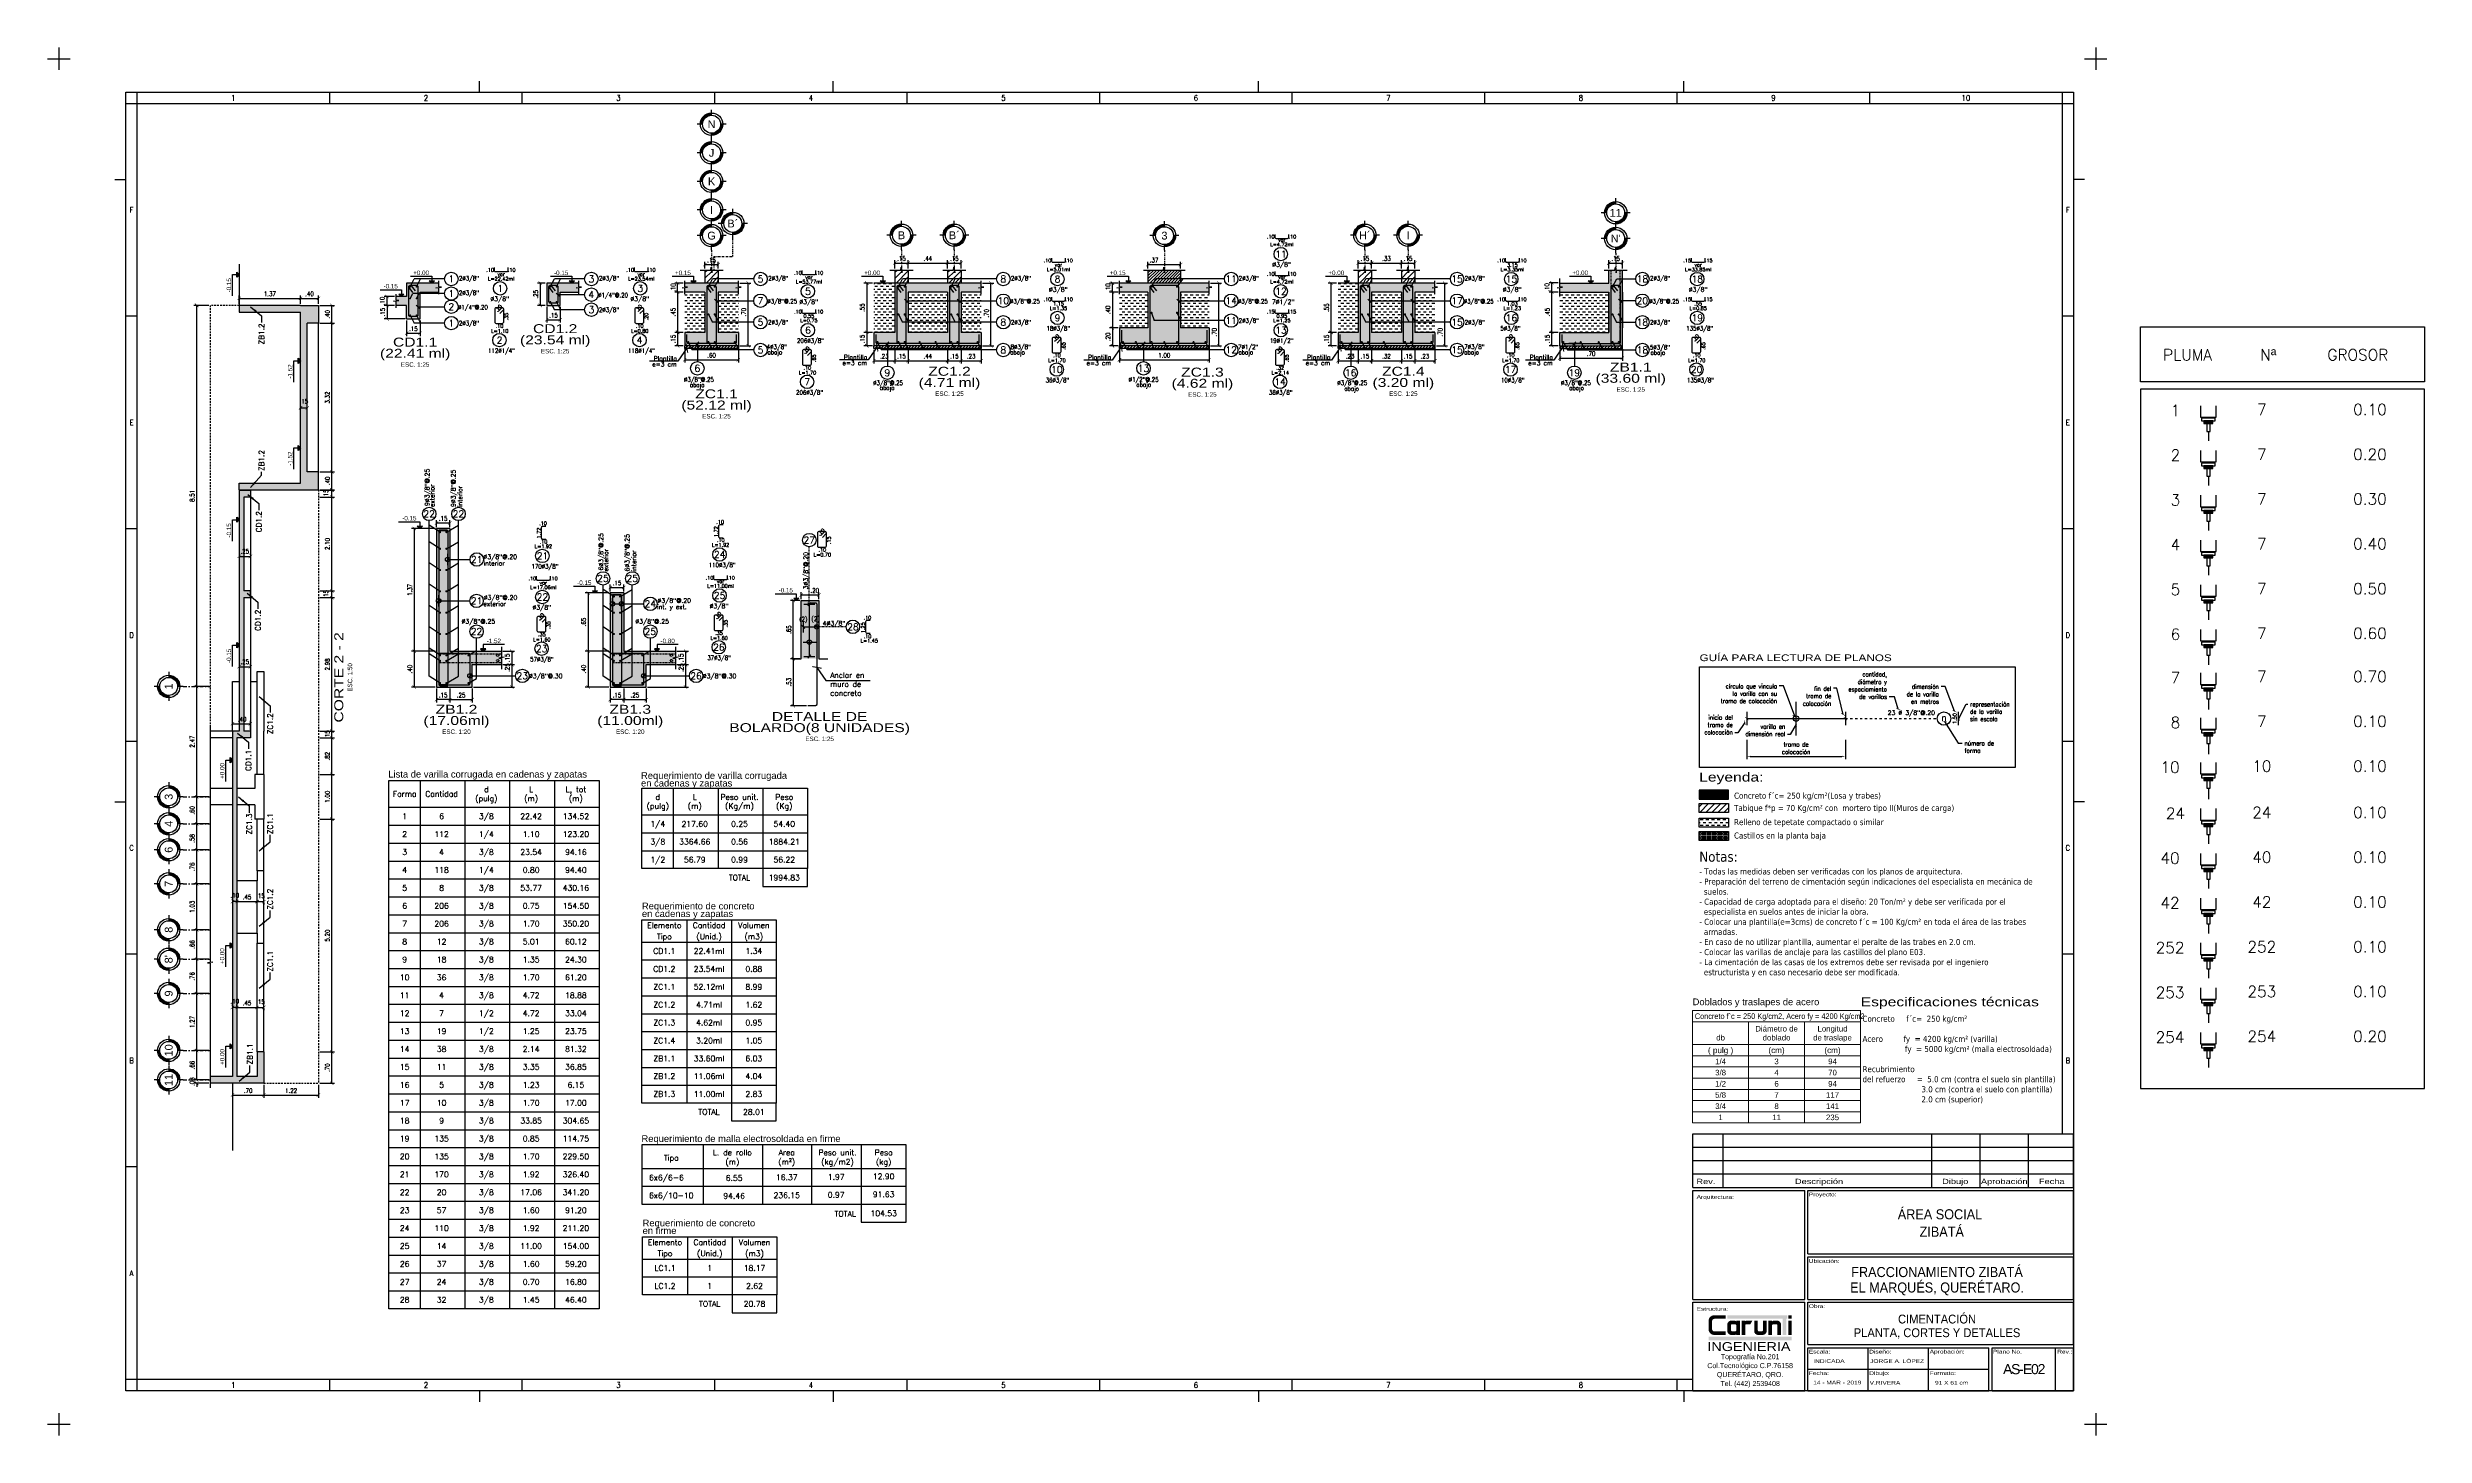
# Paper-space layout 'PLANO' of a CAD drawing. Header units: millimetres. Extents: x 126 to 232, y 0 to 61.
# The model-space entities are those that its viewports show. They can reach past a viewport. Long polylines and large blocks are cut down to what shows.
import ezdxf
from ezdxf.enums import TextEntityAlignment as Align

# ---------------------------------------------------------------- set-up
doc = ezdxf.new("R2010")
doc.units = ezdxf.units.MM
doc.header["$LTSCALE"] = 0.05
for name, pattern in [('DASHDOT2', [12.7, 6.35, -3.175, 0, -3.175]), ('DOT2', [3.175, 0, -3.175]), ('HIDDEN2', [4.7625, 3.175, -1.5875])]:
    doc.linetypes.add(name, pattern=pattern)
for name, color, linetype in [('ACHURADO', 1, 'Continuous'), ('ACOTADO', 2, 'Continuous'), ('CANT_INVIS', 2, 'HIDDEN2'), ('CANT_VIS', 3, 'Continuous'), ('CONT_CORTE', 4, 'Continuous'), ('EJES', 1, 'DASHDOT2'), ('FORMATO', 7, 'Continuous'), ('MEMBRETE', 7, 'Continuous'), ('TEXTO_REFUERZO', 3, 'Continuous'), ('TITULOS', 1, 'Continuous'), ('TXT_IND', 2, 'Continuous'), ('TXT_NOTA', 3, 'Continuous'), ('XMVIEW', 6, 'Continuous')]:
    doc.layers.add(name, color=color, linetype=linetype)
doc.layers.get('XMVIEW').freeze()
doc.styles.add('ACOTAMIENTOS', font='romans.shx', dxfattribs={"width": 0.85})
doc.styles.add('ARIAL', font='arial.ttf')
doc.styles.add('ARIAL1', font='arial.ttf')
doc.styles.add('ROMANS', font='ROMANS.SHX')
doc.styles.get("Standard").update_dxf_attribs({"font": 'romans.shx'})
doc.styles.add('STYLE2', font='arial.ttf', dxfattribs={"width": 0.9})
doc.styles.add('style5', font='tahoma.ttf')
doc.styles.add('TAHOMA', font='tahoma.ttf')
doc.dimstyles.new('ACOTA_100', dxfattribs={"dimscale": 0.1, "dimtxt": 2, "dimasz": 1.5, "dimexe": 1.25, "dimexo": 0.625, "dimgap": 1, "dimtad": 1, "dimzin": 4, "dimdsep": 46, "dimtxsty": 'ACOTAMIENTOS', "dimblk1": 'ARCHTICK', "dimblk2": 'ARCHTICK', "dimsah": 1, "dimcen": 1.5, "dimclrd": 1, "dimclre": 1, "dimclrt": 256, "dimadec": 0, "dimazin": 0, "dimtfac": 1, "dimtofl": 0, "dimtmove": 2, "dimatfit": 3, "dimldrblk": 'ARCHTICK', "dimfxl": 0, "dimtolj": 1, "dimtzin": 0, "dimarcsym": 0})
doc.dimstyles.new('ACOTA_25', dxfattribs={"dimscale": 0.025, "dimtxt": 2, "dimasz": 1.5, "dimexe": 1.25, "dimexo": 0.625, "dimgap": 1, "dimtad": 1, "dimzin": 4, "dimdsep": 46, "dimtxsty": 'ACOTAMIENTOS', "dimblk1": 'ARCHTICK', "dimblk2": 'ARCHTICK', "dimsah": 1, "dimcen": 1.5, "dimclrd": 1, "dimclre": 1, "dimclrt": 256, "dimadec": 0, "dimazin": 0, "dimtfac": 1, "dimtofl": 0, "dimtmove": 2, "dimatfit": 3, "dimldrblk": 'ARCHTICK', "dimfxl": 0, "dimtolj": 1, "dimtzin": 0, "dimarcsym": 0})
doc.dimstyles.new('ACOTA_50', dxfattribs={"dimscale": 0.05, "dimtxt": 2, "dimasz": 1.5, "dimexe": 1.25, "dimexo": 0.625, "dimgap": 1, "dimtad": 1, "dimzin": 4, "dimdsep": 46, "dimtxsty": 'ACOTAMIENTOS', "dimblk1": 'ARCHTICK', "dimblk2": 'ARCHTICK', "dimsah": 1, "dimcen": 1.5, "dimclrd": 1, "dimclre": 1, "dimclrt": 256, "dimadec": 0, "dimazin": 0, "dimtfac": 1, "dimtofl": 0, "dimtmove": 2, "dimatfit": 3, "dimfxl": 0, "dimtolj": 1, "dimtzin": 0, "dimarcsym": 0})
pattern_1 = [(45, (0, 0.3), (-0.01683798, 0.01683798), [])]
pattern_2 = [(45, (-0.014763, 0.3), (-0.01683798, 0.01683798), [])]

# ---------------------------------------------------------------- blocks, each defined once
blk = doc.blocks.new('MARCO 91X61')
at = {"layer": 'FORMATO', "color": 1}
for p, q in [((-0.5, 61), (0.5, 61)), ((0, 61.5), (0, 60.5)), ((90.5, 61), (91.5, 61)), ((91, 61.5), (91, 60.5)), ((18.8, 59.5), (18.8, 60)), ((34.6, 59.5), (34.6, 60)), ((53.6, 59.5), (53.6, 60)), ((72.6, 59.5), (72.6, 60)), ((2.5, 55.6), (3, 55.6)), ((90.5, 55.6), (90, 55.6)), ((2.5, 27.8), (3, 27.8)), ((90.5, 27.8), (90, 27.8)), ((18.8, 1.5), (18.8, 1)), ((34.6, 1.5), (34.6, 1)), ((53.6, 1.5), (53.6, 1)), ((72.6, 1.5), (72.6, 1)), ((-0.5, 0), (0.5, 0)), ((0, 0.5), (0, -0.5)), ((90.5, 0), (91.5, 0)), ((91, 0.5), (91, -0.5))]:
    blk.add_line(p, q, dxfattribs=at)
at = {"layer": 'FORMATO'}
for p, q in [((3, 1.5), (3, 59.5)), ((3, 1.5), (3, 59.5)), ((3, 59.5), (90, 59.5)), ((3, 59.5), (90, 59.5)), ((90, 59.5), (90, 1.5)), ((90, 59.5), (90, 1.5)), ((90, 1.5), (3, 1.5)), ((90, 1.5), (3, 1.5))]:
    blk.add_line(p, q, dxfattribs=at)
at = {"layer": 'FORMATO', "color": 2}
for p, q in [((3.5, 1.5), (3.5, 59.5)), ((12.1, 59), (12.1, 59.5)), ((20.7, 59), (20.7, 59.5)), ((29.3, 59), (29.3, 59.5)), ((37.9, 59), (37.9, 59.5)), ((46.5, 59), (46.5, 59.5)), ((55.1, 59), (55.1, 59.5)), ((63.7, 59), (63.7, 59.5)), ((72.3, 59), (72.3, 59.5)), ((80.9, 59), (80.9, 59.5)), ((89.5, 59.5), (89.5, 12.98)), ((3, 59), (90, 59)), ((3.5, 49.5), (3, 49.5)), ((90, 49.5), (89.5, 49.5)), ((3.5, 40), (3, 40)), ((90, 40), (89.5, 40)), ((3.5, 30.5), (3, 30.5)), ((90, 30.5), (89.5, 30.5)), ((3.5, 21), (3, 21)), ((90, 21), (89.5, 21)), ((3.5, 11.5), (3, 11.5)), ((73, 2), (3, 2)), ((12.1, 1.5), (12.1, 2)), ((20.7, 1.5), (20.7, 2)), ((29.3, 1.5), (29.3, 2)), ((37.9, 1.5), (37.9, 2)), ((46.5, 1.5), (46.5, 2)), ((55.1, 1.5), (55.1, 2)), ((63.7, 1.5), (63.7, 2)), ((72.3, 1.5), (72.3, 2))]:
    blk.add_line(p, q, dxfattribs=at)
at = {"layer": 'FORMATO', "color": 3, "style": 'ROMANS', "width": 0.9}
for s, p in [('1', (7.8, 59.25)), ('2', (16.4, 59.25)), ('3', (25, 59.25)), ('4', (33.6, 59.25)), ('5', (42.2, 59.25)), ('6', (50.8, 59.25)), ('7', (59.4, 59.25)), ('8', (68, 59.25)), ('9', (76.6, 59.25)), ('10', (85.2, 59.25)), ('F', (3.25, 54.25)), ('F', (89.75, 54.25)), ('E', (3.25, 44.75)), ('E', (89.75, 44.75)), ('D', (3.25, 35.25)), ('D', (89.75, 35.25)), ('C', (3.25, 25.75)), ('C', (89.75, 25.75)), ('B', (3.25, 16.25)), ('B', (89.75, 16.25)), ('A', (3.25, 6.75)), ('1', (7.8, 1.75)), ('2', (16.4, 1.75)), ('3', (25, 1.75)), ('4', (33.6, 1.75)), ('5', (42.2, 1.75)), ('6', (50.8, 1.75)), ('7', (59.4, 1.75)), ('8', (68, 1.75))]:
    blk.add_text(s, height=0.25, dxfattribs=at).set_placement(p, align=Align.MIDDLE_CENTER)
blk = doc.blocks.new('PLUM')
at = {"layer": 'FORMATO', "color": 1}
blk.add_line((-9.66, 29.35), (-9.66, 28.93), dxfattribs=at)
at = {"layer": 'FORMATO', "color": 2}
blk.add_line((-9.66, 27.35), (-9.66, 26.93), dxfattribs=at)
at = {"layer": 'FORMATO', "color": 3}
blk.add_line((-9.66, 25.35), (-9.66, 24.93), dxfattribs=at)
at = {"layer": 'FORMATO', "color": 4}
blk.add_line((-9.66, 23.35), (-9.66, 22.93), dxfattribs=at)
at = {"layer": 'FORMATO', "color": 5}
blk.add_line((-9.66, 21.35), (-9.66, 20.93), dxfattribs=at)
at = {"layer": 'FORMATO', "color": 6}
blk.add_line((-9.66, 19.35), (-9.66, 18.93), dxfattribs=at)
at = {"layer": 'FORMATO', "color": 7}
for p, q in [((-9.66, 17.41), (-9.66, 17)), ((-9.66, 17.35), (-9.66, 16.93))]:
    blk.add_line(p, q, dxfattribs=at)
at = {"layer": 'FORMATO', "color": 8}
for p, q in [((-9.66, 15.41), (-9.66, 15)), ((-9.66, 15.35), (-9.66, 14.93))]:
    blk.add_line(p, q, dxfattribs=at)
at = {"layer": 'FORMATO', "color": 10}
for p, q in [((-9.66, 13.41), (-9.66, 13)), ((-9.66, 13.35), (-9.66, 12.93))]:
    blk.add_line(p, q, dxfattribs=at)
at = {"layer": 'FORMATO', "color": 24}
blk.add_line((-9.66, 11.35), (-9.66, 10.93), dxfattribs=at)
at = {"layer": 'FORMATO', "color": 40}
for p in [(-9.66, 9.35), (-9.66, 9.28)]:
    blk.add_line(p, (-9.66, 8.93), dxfattribs=at)
at = {"layer": 'FORMATO', "color": 42}
for p in [(-9.66, 7.35), (-9.66, 7.28)]:
    blk.add_line(p, (-9.66, 6.93), dxfattribs=at)
at = {"layer": 'FORMATO', "color": 252}
for p in [(-9.66, 5.35), (-9.66, 5.28)]:
    blk.add_line(p, (-9.66, 4.93), dxfattribs=at)
at = {"layer": 'FORMATO', "color": 253}
for p in [(-9.66, 3.35), (-9.66, 3.28)]:
    blk.add_line(p, (-9.66, 2.93), dxfattribs=at)
at = {"layer": 'FORMATO', "color": 254}
for p in [(-9.66, 1.35), (-9.66, 1.28)]:
    blk.add_line(p, (-9.66, 0.93), dxfattribs=at)
at = {"layer": 'FORMATO', "color": 2}
for points in [[(-12.69, 34.03), (0, 34.03), (0, 31.56), (-12.69, 31.56)], [(-12.69, 0), (0, 0), (0, 31.24), (-12.69, 31.24)], [(-9.96, 27.82), (-9.36, 27.82), (-9.36, 27.94), (-9.96, 27.94)], [(-9.86, 27.7), (-9.46, 27.7), (-9.46, 27.82), (-9.86, 27.82)], [(-9.73, 27.35), (-9.58, 27.35), (-9.58, 27.7), (-9.73, 27.7)]]:
    blk.add_lwpolyline(points, close=True, dxfattribs=at)
at = {"layer": 'FORMATO', "color": 1}
blk.add_lwpolyline([(-10.01, 30.5), (-10.01, 29.99), (-9.31, 29.99), (-9.31, 30.5)], dxfattribs=at)
for points in [[(-9.96, 29.82), (-9.36, 29.82), (-9.36, 29.94), (-9.96, 29.94)], [(-9.86, 29.7), (-9.46, 29.7), (-9.46, 29.82), (-9.86, 29.82)], [(-9.73, 29.35), (-9.58, 29.35), (-9.58, 29.7), (-9.73, 29.7)]]:
    blk.add_lwpolyline(points, close=True, dxfattribs=at)
for points, const_width in [([(-9.86, 29.76), (-9.46, 29.76)], 0.12), ([(-9.66, 29.35), (-9.66, 28.93)], 0.03)]:
    blk.add_lwpolyline(points, dxfattribs=dict(at, const_width=const_width))
at = {"layer": 'FORMATO', "color": 2}
blk.add_lwpolyline([(-10.01, 28.5), (-10.01, 27.99), (-9.31, 27.99), (-9.31, 28.5)], dxfattribs=at)
for points, const_width in [([(-9.86, 27.76), (-9.46, 27.76)], 0.12), ([(-9.66, 27.35), (-9.66, 26.93)], 0.03)]:
    blk.add_lwpolyline(points, dxfattribs=dict(at, const_width=const_width))
at = {"layer": 'FORMATO', "color": 3}
blk.add_lwpolyline([(-10.01, 26.5), (-10.01, 25.99), (-9.31, 25.99), (-9.31, 26.5)], dxfattribs=at)
for points in [[(-9.96, 25.82), (-9.36, 25.82), (-9.36, 25.94), (-9.96, 25.94)], [(-9.86, 25.7), (-9.46, 25.7), (-9.46, 25.82), (-9.86, 25.82)], [(-9.73, 25.35), (-9.58, 25.35), (-9.58, 25.7), (-9.73, 25.7)]]:
    blk.add_lwpolyline(points, close=True, dxfattribs=at)
for points, const_width in [([(-9.86, 25.76), (-9.46, 25.76)], 0.12), ([(-9.66, 25.35), (-9.66, 24.93)], 0.03)]:
    blk.add_lwpolyline(points, dxfattribs=dict(at, const_width=const_width))
at = {"layer": 'FORMATO', "color": 4}
blk.add_lwpolyline([(-10.01, 24.5), (-10.01, 23.99), (-9.31, 23.99), (-9.31, 24.5)], dxfattribs=at)
for points in [[(-9.96, 23.82), (-9.36, 23.82), (-9.36, 23.94), (-9.96, 23.94)], [(-9.86, 23.7), (-9.46, 23.7), (-9.46, 23.82), (-9.86, 23.82)], [(-9.73, 23.35), (-9.58, 23.35), (-9.58, 23.7), (-9.73, 23.7)]]:
    blk.add_lwpolyline(points, close=True, dxfattribs=at)
for points, const_width in [([(-9.86, 23.76), (-9.46, 23.76)], 0.12), ([(-9.66, 23.35), (-9.66, 22.93)], 0.03)]:
    blk.add_lwpolyline(points, dxfattribs=dict(at, const_width=const_width))
at = {"layer": 'FORMATO', "color": 5}
blk.add_lwpolyline([(-10.01, 22.5), (-10.01, 21.99), (-9.31, 21.99), (-9.31, 22.5)], dxfattribs=at)
for points in [[(-9.96, 21.82), (-9.36, 21.82), (-9.36, 21.94), (-9.96, 21.94)], [(-9.86, 21.7), (-9.46, 21.7), (-9.46, 21.82), (-9.86, 21.82)], [(-9.73, 21.35), (-9.58, 21.35), (-9.58, 21.7), (-9.73, 21.7)]]:
    blk.add_lwpolyline(points, close=True, dxfattribs=at)
for points, const_width in [([(-9.86, 21.76), (-9.46, 21.76)], 0.12), ([(-9.66, 21.35), (-9.66, 20.93)], 0.03)]:
    blk.add_lwpolyline(points, dxfattribs=dict(at, const_width=const_width))
at = {"layer": 'FORMATO', "color": 6}
blk.add_lwpolyline([(-10.01, 20.5), (-10.01, 19.99), (-9.31, 19.99), (-9.31, 20.5)], dxfattribs=at)
for points in [[(-9.96, 19.82), (-9.36, 19.82), (-9.36, 19.94), (-9.96, 19.94)], [(-9.86, 19.7), (-9.46, 19.7), (-9.46, 19.82), (-9.86, 19.82)], [(-9.73, 19.35), (-9.58, 19.35), (-9.58, 19.7), (-9.73, 19.7)]]:
    blk.add_lwpolyline(points, close=True, dxfattribs=at)
for points, const_width in [([(-9.86, 19.76), (-9.46, 19.76)], 0.12), ([(-9.66, 19.35), (-9.66, 18.93)], 0.03)]:
    blk.add_lwpolyline(points, dxfattribs=dict(at, const_width=const_width))
at = {"layer": 'FORMATO', "color": 7}
blk.add_lwpolyline([(-10.01, 18.56), (-10.01, 18.05), (-9.31, 18.05), (-9.31, 18.56)], dxfattribs=at)
for points in [[(-9.96, 17.88), (-9.36, 17.88), (-9.36, 18), (-9.96, 18)], [(-9.86, 17.76), (-9.46, 17.76), (-9.46, 17.88), (-9.86, 17.88)], [(-9.73, 17.41), (-9.58, 17.41), (-9.58, 17.76), (-9.73, 17.76)]]:
    blk.add_lwpolyline(points, close=True, dxfattribs=at)
for points, const_width in [([(-9.86, 17.82), (-9.46, 17.82)], 0.12), ([(-9.66, 17.41), (-9.66, 17)], 0.03), ([(-9.66, 17.35), (-9.66, 16.93)], 0.03)]:
    blk.add_lwpolyline(points, dxfattribs=dict(at, const_width=const_width))
at = {"layer": 'FORMATO', "color": 8}
blk.add_lwpolyline([(-10.01, 16.56), (-10.01, 16.05), (-9.31, 16.05), (-9.31, 16.56)], dxfattribs=at)
for points in [[(-9.96, 15.88), (-9.36, 15.88), (-9.36, 16), (-9.96, 16)], [(-9.86, 15.76), (-9.46, 15.76), (-9.46, 15.88), (-9.86, 15.88)], [(-9.73, 15.41), (-9.58, 15.41), (-9.58, 15.76), (-9.73, 15.76)]]:
    blk.add_lwpolyline(points, close=True, dxfattribs=at)
for points, const_width in [([(-9.86, 15.82), (-9.46, 15.82)], 0.12), ([(-9.66, 15.41), (-9.66, 15)], 0.03), ([(-9.66, 15.35), (-9.66, 14.93)], 0.03)]:
    blk.add_lwpolyline(points, dxfattribs=dict(at, const_width=const_width))
at = {"layer": 'FORMATO', "color": 10}
blk.add_lwpolyline([(-10.01, 14.56), (-10.01, 14.05), (-9.31, 14.05), (-9.31, 14.56)], dxfattribs=at)
for points in [[(-9.96, 13.88), (-9.36, 13.88), (-9.36, 14), (-9.96, 14)], [(-9.86, 13.76), (-9.46, 13.76), (-9.46, 13.88), (-9.86, 13.88)], [(-9.73, 13.41), (-9.58, 13.41), (-9.58, 13.76), (-9.73, 13.76)]]:
    blk.add_lwpolyline(points, close=True, dxfattribs=at)
for points, const_width in [([(-9.86, 13.82), (-9.46, 13.82)], 0.12), ([(-9.66, 13.41), (-9.66, 13)], 0.03), ([(-9.66, 13.35), (-9.66, 12.93)], 0.03)]:
    blk.add_lwpolyline(points, dxfattribs=dict(at, const_width=const_width))
at = {"layer": 'FORMATO', "color": 24}
blk.add_lwpolyline([(-10.01, 12.5), (-10.01, 11.99), (-9.31, 11.99), (-9.31, 12.5)], dxfattribs=at)
for points in [[(-9.96, 11.82), (-9.36, 11.82), (-9.36, 11.94), (-9.96, 11.94)], [(-9.86, 11.7), (-9.46, 11.7), (-9.46, 11.82), (-9.86, 11.82)], [(-9.73, 11.35), (-9.58, 11.35), (-9.58, 11.7), (-9.73, 11.7)]]:
    blk.add_lwpolyline(points, close=True, dxfattribs=at)
for points, const_width in [([(-9.86, 11.76), (-9.46, 11.76)], 0.12), ([(-9.66, 11.35), (-9.66, 10.93)], 0.03)]:
    blk.add_lwpolyline(points, dxfattribs=dict(at, const_width=const_width))
at = {"layer": 'FORMATO', "color": 40}
blk.add_lwpolyline([(-10.01, 10.5), (-10.01, 9.99), (-9.31, 9.99), (-9.31, 10.5)], dxfattribs=at)
for points in [[(-9.96, 9.82), (-9.36, 9.82), (-9.36, 9.94), (-9.96, 9.94)], [(-9.86, 9.7), (-9.46, 9.7), (-9.46, 9.82), (-9.86, 9.82)], [(-9.73, 9.35), (-9.58, 9.35), (-9.58, 9.7), (-9.73, 9.7)]]:
    blk.add_lwpolyline(points, close=True, dxfattribs=at)
for points, const_width in [([(-9.86, 9.76), (-9.46, 9.76)], 0.12), ([(-9.66, 9.35), (-9.66, 8.93)], 0.03)]:
    blk.add_lwpolyline(points, dxfattribs=dict(at, const_width=const_width))
at = {"layer": 'FORMATO', "color": 42}
blk.add_lwpolyline([(-10.01, 8.5), (-10.01, 7.99), (-9.31, 7.99), (-9.31, 8.5)], dxfattribs=at)
for points in [[(-9.96, 7.82), (-9.36, 7.82), (-9.36, 7.94), (-9.96, 7.94)], [(-9.86, 7.7), (-9.46, 7.7), (-9.46, 7.82), (-9.86, 7.82)], [(-9.73, 7.35), (-9.58, 7.35), (-9.58, 7.7), (-9.73, 7.7)]]:
    blk.add_lwpolyline(points, close=True, dxfattribs=at)
for points, const_width in [([(-9.86, 7.76), (-9.46, 7.76)], 0.12), ([(-9.66, 7.35), (-9.66, 6.93)], 0.03)]:
    blk.add_lwpolyline(points, dxfattribs=dict(at, const_width=const_width))
at = {"layer": 'FORMATO', "color": 252}
blk.add_lwpolyline([(-10.01, 6.5), (-10.01, 5.99), (-9.31, 5.99), (-9.31, 6.5)], dxfattribs=at)
for points in [[(-9.96, 5.82), (-9.36, 5.82), (-9.36, 5.94), (-9.96, 5.94)], [(-9.86, 5.7), (-9.46, 5.7), (-9.46, 5.82), (-9.86, 5.82)], [(-9.73, 5.35), (-9.58, 5.35), (-9.58, 5.7), (-9.73, 5.7)]]:
    blk.add_lwpolyline(points, close=True, dxfattribs=at)
for points, const_width in [([(-9.86, 5.76), (-9.46, 5.76)], 0.12), ([(-9.66, 5.35), (-9.66, 4.93)], 0.03)]:
    blk.add_lwpolyline(points, dxfattribs=dict(at, const_width=const_width))
at = {"layer": 'FORMATO', "color": 253}
blk.add_lwpolyline([(-10.01, 4.5), (-10.01, 3.99), (-9.31, 3.99), (-9.31, 4.5)], dxfattribs=at)
for points in [[(-9.96, 3.82), (-9.36, 3.82), (-9.36, 3.94), (-9.96, 3.94)], [(-9.86, 3.7), (-9.46, 3.7), (-9.46, 3.82), (-9.86, 3.82)], [(-9.73, 3.35), (-9.58, 3.35), (-9.58, 3.7), (-9.73, 3.7)]]:
    blk.add_lwpolyline(points, close=True, dxfattribs=at)
for points, const_width in [([(-9.86, 3.76), (-9.46, 3.76)], 0.12), ([(-9.66, 3.35), (-9.66, 2.93)], 0.03)]:
    blk.add_lwpolyline(points, dxfattribs=dict(at, const_width=const_width))
at = {"layer": 'FORMATO', "color": 254}
blk.add_lwpolyline([(-10.01, 2.5), (-10.01, 1.99), (-9.31, 1.99), (-9.31, 2.5)], dxfattribs=at)
for points in [[(-9.96, 1.82), (-9.36, 1.82), (-9.36, 1.94), (-9.96, 1.94)], [(-9.86, 1.7), (-9.46, 1.7), (-9.46, 1.82), (-9.86, 1.82)], [(-9.73, 1.35), (-9.58, 1.35), (-9.58, 1.7), (-9.73, 1.7)]]:
    blk.add_lwpolyline(points, close=True, dxfattribs=at)
for points, const_width in [([(-9.86, 1.76), (-9.46, 1.76)], 0.12), ([(-9.66, 1.35), (-9.66, 0.93)], 0.03)]:
    blk.add_lwpolyline(points, dxfattribs=dict(at, const_width=const_width))
at = {"layer": 'FORMATO', "color": 3}
for s, p in [('PLUMA', (-10.59, 32.52)), ('Nª', (-6.98, 32.52)), ('GROSOR', (-2.98, 32.52)), ('7', (-7.27, 26.08)), ('0.30', (-2.44, 26.08)), ('3', (-11.13, 26.04))]:
    blk.add_text(s, height=0.5, dxfattribs=at).set_placement(p, align=Align.CENTER)
at = {"layer": 'FORMATO', "color": 1}
for s, p in [('1', (-11.13, 30.04)), ('7', (-7.27, 30.08)), ('0.10', (-2.44, 30.08))]:
    blk.add_text(s, height=0.5, dxfattribs=at).set_placement(p, align=Align.CENTER)
at = {"layer": 'FORMATO', "color": 2}
for s, p in [('2', (-11.13, 28.04)), ('7', (-7.27, 28.08)), ('0.20', (-2.44, 28.08))]:
    blk.add_text(s, height=0.5, dxfattribs=at).set_placement(p, align=Align.CENTER)
at = {"layer": 'FORMATO', "color": 4}
for s, p in [('4', (-11.13, 24.04)), ('7', (-7.27, 24.08)), ('0.40', (-2.44, 24.08))]:
    blk.add_text(s, height=0.5, dxfattribs=at).set_placement(p, align=Align.CENTER)
at = {"layer": 'FORMATO', "color": 5}
for s, p in [('5', (-11.13, 22.04)), ('7', (-7.27, 22.08)), ('0.50', (-2.44, 22.08))]:
    blk.add_text(s, height=0.5, dxfattribs=at).set_placement(p, align=Align.CENTER)
at = {"layer": 'FORMATO', "color": 6}
for s, p in [('6', (-11.13, 20.04)), ('7', (-7.27, 20.08)), ('0.60', (-2.44, 20.08))]:
    blk.add_text(s, height=0.5, dxfattribs=at).set_placement(p, align=Align.CENTER)
at = {"layer": 'FORMATO', "color": 7}
for s, p in [('7', (-11.13, 18.1)), ('7', (-7.27, 18.15)), ('0.70', (-2.44, 18.15))]:
    blk.add_text(s, height=0.5, dxfattribs=at).set_placement(p, align=Align.CENTER)
at = {"layer": 'FORMATO', "color": 8}
for s, p in [('8', (-11.13, 16.1)), ('7', (-7.27, 16.15)), ('0.10', (-2.44, 16.15))]:
    blk.add_text(s, height=0.5, dxfattribs=at).set_placement(p, align=Align.CENTER)
at = {"layer": 'FORMATO', "color": 10}
for s, p in [('10', (-11.37, 14.1)), ('10', (-7.27, 14.15)), ('0.10', (-2.44, 14.15))]:
    blk.add_text(s, height=0.5, dxfattribs=at).set_placement(p, align=Align.CENTER)
at = {"layer": 'FORMATO', "color": 24}
for s, p in [('24', (-11.13, 12.04)), ('24', (-7.27, 12.08)), ('0.10', (-2.44, 12.08))]:
    blk.add_text(s, height=0.5, dxfattribs=at).set_placement(p, align=Align.CENTER)
at = {"layer": 'FORMATO', "color": 40}
for s, p in [('40', (-11.37, 10.04)), ('40', (-7.27, 10.08)), ('0.10', (-2.44, 10.08))]:
    blk.add_text(s, height=0.5, dxfattribs=at).set_placement(p, align=Align.CENTER)
at = {"layer": 'FORMATO', "color": 42}
for s, p in [('42', (-11.37, 8.04)), ('42', (-7.27, 8.08)), ('0.10', (-2.44, 8.08))]:
    blk.add_text(s, height=0.5, dxfattribs=at).set_placement(p, align=Align.CENTER)
at = {"layer": 'FORMATO', "color": 252}
for s, p in [('252', (-11.37, 6.04)), ('252', (-7.27, 6.08)), ('0.10', (-2.44, 6.08))]:
    blk.add_text(s, height=0.5, dxfattribs=at).set_placement(p, align=Align.CENTER)
at = {"layer": 'FORMATO', "color": 253}
for s, p in [('253', (-11.37, 4.04)), ('253', (-7.27, 4.08)), ('0.10', (-2.44, 4.08))]:
    blk.add_text(s, height=0.5, dxfattribs=at).set_placement(p, align=Align.CENTER)
at = {"layer": 'FORMATO', "color": 254}
for s, p in [('254', (-11.37, 2.04)), ('254', (-7.27, 2.08)), ('0.20', (-2.44, 2.08))]:
    blk.add_text(s, height=0.5, dxfattribs=at).set_placement(p, align=Align.CENTER)
blk = doc.blocks.new('MEMBRETE')
at = {"layer": 'MEMBRETE'}
for points in [[(-6.69, -0.84, -0.414214), (-6.59, -0.74), (-6.09, -0.74), (-6.09, -0.58), (-6.59, -0.58, 0.414214), (-6.85, -0.84), (-6.85, -1.2, 0.414214), (-6.59, -1.46), (-6.09, -1.46), (-6.09, -1.3), (-6.59, -1.3, -0.414214), (-6.69, -1.2)], [(-3.37, -0.74), (-3.33, -0.74), (-3.33, -0.58), (-6.01, -0.58), (-6.01, -0.74), (-3.53, -0.74), (-3.53, -1.46), (-3.37, -1.46)], [(-5.21, -1.04, -0.414214), (-5.15, -0.98), (-4.98, -0.98), (-4.89, -0.82), (-5.12, -0.82, 0.133522), (-5.21, -0.85), (-5.21, -0.82), (-5.37, -0.82), (-5.37, -1.46), (-5.21, -1.46)], [(-4.65, -1.24), (-4.65, -0.82), (-4.81, -0.82), (-4.81, -1.28, 0.414214), (-4.63, -1.46), (-4.43, -1.46, 0.410071), (-4.25, -1.29), (-4.25, -0.82), (-4.41, -0.82), (-4.41, -1.24, -0.414214), (-4.47, -1.3), (-4.59, -1.3, -0.414214)], [(-4.01, -1.04, -0.414214), (-3.95, -0.98), (-3.83, -0.98, -0.414214), (-3.77, -1.04), (-3.77, -1.46), (-3.61, -1.46), (-3.61, -1, 0.414214), (-3.79, -0.82), (-3.92, -0.82, 0.133522), (-4.01, -0.85), (-4.01, -0.82), (-4.17, -0.82), (-4.17, -1.46), (-4.01, -1.46)], [(-3.29, -0.74), (-3.13, -0.74), (-3.13, -0.58), (-3.29, -0.58)], [(-3.13, -0.82), (-3.29, -0.82), (-3.29, -1.46), (-3.13, -1.46)], [(-3.13, -1.54), (-6.85, -1.54), (-6.85, -1.7), (-3.13, -1.7)]]:
    blk.add_hatch(color=32, dxfattribs=at).paths.add_polyline_path(points)
h = blk.add_hatch(color=32, dxfattribs=at)
h.paths.add_polyline_path([(-5.45, -0.82), (-5.61, -0.82), (-5.61, -0.85, 0.133522), (-5.7, -0.82), (-5.83, -0.82, 0.414214), (-6.01, -1), (-6.01, -1.28, 0.414214), (-5.83, -1.46), (-5.7, -1.46, 0.133522), (-5.61, -1.44), (-5.61, -1.46), (-5.45, -1.46)])
h.paths.add_polyline_path([(-5.67, -1.3), (-5.79, -1.3, -0.414214), (-5.85, -1.24), (-5.85, -1.04, -0.414214), (-5.79, -0.98), (-5.67, -0.98, -0.414214), (-5.61, -1.04), (-5.61, -1.24, -0.414214)], flags=16)
at = {"layer": 'MEMBRETE', "color": 2}
for p, q in [((-7.55, 5.13), (-7.55, 7.53)), ((-7.55, 7.53), (9.45, 7.53)), ((-6.19, 5.13), (-6.19, 7.53)), ((3.13, 5.13), (3.13, 7.53)), ((5.29, 5.13), (5.29, 7.53)), ((7.45, 5.13), (7.45, 7.53)), ((9.45, 5.13), (9.45, 7.53)), ((-7.55, 6.93), (9.45, 6.93)), ((-7.55, 6.33), (9.45, 6.33)), ((-7.55, 5.73), (9.45, 5.73)), ((-7.55, 5.13), (9.45, 5.13)), ((-7.55, 5), (-2.55, 5)), ((-7.55, 0.13), (-7.55, 5)), ((-2.55, 0.13), (-2.55, 5)), ((-2.42, 5), (9.45, 5)), ((-2.42, 2.16), (-2.42, 5)), ((9.45, 2.16), (9.45, 5)), ((-2.42, 2.16), (9.45, 2.16)), ((-2.42, 0.13), (-2.42, 2.03)), ((-2.42, 2.03), (9.45, 2.03)), ((9.45, 0.13), (9.45, 2.03)), ((-7.55, 0.13), (-2.55, 0.13)), ((-7.55, 0), (-2.55, 0)), ((-2.55, -3.95), (-2.55, 0)), ((-2.42, 0.13), (9.45, 0.13)), ((-2.42, 0), (9.45, 0)), ((-7.55, -3.95), (-7.55, 0)), ((-2.42, -1.89), (-2.42, 0)), ((9.45, -1.89), (9.45, 0)), ((-2.42, -1.89), (9.45, -1.89)), ((-2.42, -3.95), (-2.42, -2.03)), ((-2.42, -2.03), (5.68, -2.03)), ((0.28, -3.95), (0.28, -2.03)), ((2.98, -3.95), (2.98, -2.03)), ((5.68, -3.95), (5.68, -2.03)), ((5.82, -3.95), (5.82, -2.03)), ((5.82, -2.03), (9.45, -2.03)), ((8.65, -3.95), (8.65, -2.03)), ((9.45, -3.95), (9.45, -2.03)), ((-2.42, -2.99), (5.68, -2.99)), ((-7.55, -3.95), (-2.55, -3.95)), ((-2.42, -3.95), (5.68, -3.95)), ((5.82, -3.95), (9.45, -3.95))]:
    blk.add_line(p, q, dxfattribs=at)
at = {"layer": 'MEMBRETE', "color": 2, "style": 'ARIAL', "width": 1.25}
for s, height, p in [('Rev.', 0.236, (-7.39, 5.28)), ('Descripción', 0.2363, (-2.99, 5.28)), ('Dibujo', 0.236, (3.59, 5.28)), ('Aprobación', 0.236, (5.32, 5.28)), ('Fecha', 0.236, (7.91, 5.28))]:
    blk.add_text(s, height=height, dxfattribs=at).set_placement(p)
at = {"layer": 'MEMBRETE', "color": 3, "style": 'ARIAL', "width": 1.25}
for s, p in [('Arquitectura:', (-7.38, 4.62)), ('Proyecto:', (-2.37, 4.73)), ('Ubicación:', (-2.37, 1.76)), ('Estructura:', (-7.38, -0.38)), ('Obra:', (-2.37, -0.26)), ('Escala:', (-2.37, -2.29)), ('Diseño:', (0.33, -2.29)), ('Aprobación:', (3.03, -2.29)), ('Plano No.', (5.86, -2.29)), ('Rev.:', (8.73, -2.29)), ('Fecha:', (-2.37, -3.25)), ('Dibujo:', (0.33, -3.25)), ('Formato:', (3.03, -3.25))]:
    blk.add_text(s, height=0.168, dxfattribs=at).set_placement(p)
at = {"layer": 'MEMBRETE', "color": 252, "style": 'ARIAL', "width": 1.15}
blk.add_text('INGENIERIA', height=0.4, dxfattribs=at).set_placement((-6.9, -2.18))
at = {"layer": 'MEMBRETE', "color": 1, "style": 'ARIAL'}
for s, p in [('Col.Tecnológico C.P.76158', (-4.99, -2.83)), ('QUERÉTARO, QRO.', (-4.99, -3.23)), ('Topografía No.201', (-4.99, -2.43)), ('Tel. (442) 2539408', (-4.99, -3.63))]:
    blk.add_text(s, height=0.225, dxfattribs=at).set_placement(p, align=Align.MIDDLE_CENTER)
at = {"layer": 'MEMBRETE', "color": 2, "width": 0.9}
for tag, p in [('REV_C', (-6.96, 6.93)), ('REV_B', (-6.96, 6.33)), ('DIB_C', (4.18, 6.93)), ('DIB_B', (4.18, 6.33)), ('RESP_C', (6.4, 6.93)), ('RESP_B', (6.4, 6.33)), ('FECHA_C', (8.45, 6.93)), ('FECHA_B', (8.45, 6.33)), ('REV_A', (-6.96, 5.73)), ('DIB_A', (4.18, 5.73)), ('RESP_A', (6.4, 5.73)), ('FECHA_A', (8.45, 5.73))]:
    blk.add_attdef(tag, text='', height=0.236, dxfattribs=at).set_placement(p, align=Align.BOTTOM_CENTER)
for tag, p in [('DESCRIPCION_C', (-6.09, 6.93)), ('DESCRIPCION_B', (-6.09, 6.33)), ('DESCRIPCION_A', (-6.09, 5.73))]:
    blk.add_attdef(tag, text='', height=0.236, dxfattribs=at).set_placement(p, align=Align.BOTTOM_LEFT)
at = {"layer": 'MEMBRETE', "color": 1, "style": 'STYLE2', "width": 0.9}
for tag, height, p in [('PROYECTO1', 0.45, (3.58, 3.93)), ('PROYECTO2', 0.45, (3.58, 3.15)), ('DIRECCION1', 0.45, (3.36, 1.35)), ('DIRECCION2', 0.45, (3.36, 0.66)), ('OBRA1', 0.396, (3.36, -0.75)), ('OBRA2', 0.396, (3.36, -1.36))]:
    blk.add_attdef(tag, text='', height=height, dxfattribs=at).set_placement(p, align=Align.MIDDLE_CENTER)
at = {"layer": 'MEMBRETE', "color": 2, "style": 'ARIAL', "width": 1.25}
for tag, p in [('ESCALA', (-2.16, -2.71)), ('DISEÑO', (0.64, -2.71)), ('APROBACION', (3.28, -2.71)), ('FECHA', (-2.16, -3.67)), ('DIBUJO', (0.64, -3.68))]:
    blk.add_attdef(tag, p, '', height=0.168, dxfattribs=at)
at = {"layer": 'MEMBRETE', "color": 2, "style": 'ARIAL', "width": 0.9}
blk.add_attdef('CODIGO', text='', height=0.45, dxfattribs=at).set_placement((7.23, -3.09), align=Align.MIDDLE_CENTER)
at = {"layer": 'MEMBRETE', "color": 2}
for tag, height, style, width, p in [('N°', 0.4, 'STYLE2', 0.9, (9.06, -3.28)), ('FORMATO', 0.168, 'ARIAL', 1.25, (4.02, -3.68))]:
    blk.add_attdef(tag, text='', height=height, dxfattribs=dict(at, style=style, width=width)).set_placement(p, align=Align.CENTER)
blk = doc.blocks.new('_ARCHTICK')
at = {"color": 0, "linetype": 'ByBlock', "const_width": 0.15}
blk.add_lwpolyline([(-0.5, -0.5), (0.5, 0.5)], dxfattribs=at)
blk = doc.blocks.new('*D4')
at = {"layer": 'DEFPOINTS', "color": 0, "linetype": 'Continuous'}
for p in [(57.69, 35.13), (62.09, 35.13), (62.09, 34.33)]:
    blk.add_point(p, dxfattribs=at)
at = {"layer": 'TXT_NOTA', "color": 1, "linetype": 'Continuous', "lineweight": -2}
for p, q in [((57.69, 35.07), (57.69, 34.21)), ((62.09, 35.07), (62.09, 34.21)), ((57.84, 34.33), (61.94, 34.33))]:
    blk.add_line(p, q, dxfattribs=at)
at = {"layer": 'TXT_NOTA', "color": 1, "linetype": 'Continuous'}
for points in [[(57.84, 34.36), (57.84, 34.31), (57.69, 34.33)], [(61.94, 34.36), (61.94, 34.31), (62.09, 34.33)]]:
    blk.add_solid(points, dxfattribs=at)
at = {"layer": 'TXT_NOTA', "color": 2, "linetype": 'Continuous', "insert": (59.89, 34.7), "char_height": 0.2, "attachment_point": 5, "style": 'ACOTAMIENTOS'}
blk.add_mtext('\\A1;tramo de \\Pcolocación', dxfattribs=at)
blk = doc.blocks.new('Nivel-elev')
at = {"layer": 'TXT_IND'}
blk.add_hatch(color=1, dxfattribs=at).paths.add_polyline_path([(-0.058, 0.051), (0.058, 0.051), (0, 0)])
for p, q in [((0, 0), (-0.058, 0.051)), ((-0.058, 0.051), (0.058, 0.051)), ((0.058, 0.051), (0, 0))]:
    blk.add_line(p, q, dxfattribs=at)
blk.add_lwpolyline([(-0.476, 0.151), (0, 0.151), (0, 0.051)], dxfattribs=at)
blk.add_attdef('+2.85', (-0.476, 0.171), '', height=0.0975, dxfattribs=at)
blk = doc.blocks.new('*D170')
at = {"layer": 'ACOTADO', "color": 1, "lineweight": -2}
for p, q in [((33.712, -0.106), (33.712, -0.4)), ((34.412, -0.106), (34.412, -0.4)), ((33.712, -0.338), (34.412, -0.338))]:
    blk.add_line(p, q, dxfattribs=at)
at = {"layer": 'DEFPOINTS', "color": 0}
for p in [(33.712, -0.075), (34.412, -0.075), (34.412, -0.338)]:
    blk.add_point(p, dxfattribs=at)
at = {"layer": 'ACOTADO', "color": 1, "lineweight": -2, "xscale": 0.07500000000000001, "yscale": 0.07500000000000001, "zscale": 0.07500000000000001, "rotation": 180}
blk.add_blockref('_ARCHTICK', (33.712, -0.338), dxfattribs=at)
at = {"layer": 'ACOTADO', "color": 1, "lineweight": -2, "xscale": 0.07500000000000001, "yscale": 0.07500000000000001, "zscale": 0.07500000000000001}
blk.add_blockref('_ARCHTICK', (34.412, -0.338), dxfattribs=at)
at = {"layer": 'ACOTADO', "insert": (34.062, -0.238), "char_height": 0.1, "attachment_point": 5, "style": 'ACOTAMIENTOS'}
blk.add_mtext('\\A1;.70', dxfattribs=at)
blk = doc.blocks.new('*D171')
at = {"layer": 'ACOTADO', "color": 1, "lineweight": -2}
for p, q in [((35.663, 0.625), (35.994, 0.625)), ((35.932, -0.075), (35.932, 0.625)), ((35.663, -0.075), (35.994, -0.075))]:
    blk.add_line(p, q, dxfattribs=at)
at = {"layer": 'DEFPOINTS', "color": 0}
for p in [(35.632, 0.625), (35.932, 0.625), (35.632, -0.075)]:
    blk.add_point(p, dxfattribs=at)
at = {"layer": 'ACOTADO', "color": 1, "lineweight": -2, "xscale": 0.07500000000000001, "yscale": 0.07500000000000001, "zscale": 0.07500000000000001}
for p, rotation in [((35.932, 0.625), 90), ((35.932, -0.075), 270)]:
    blk.add_blockref('_ARCHTICK', p, dxfattribs=dict(at, rotation=rotation))
at = {"layer": 'ACOTADO', "insert": (35.832, 0.275), "char_height": 0.1, "attachment_point": 5, "rotation": 90, "style": 'ACOTAMIENTOS'}
blk.add_mtext('\\A1;.70', dxfattribs=at)
blk = doc.blocks.new('*D169')
at = {"layer": 'ACOTADO', "color": 1, "lineweight": -2}
for p, q in [((35.663, 7.79), (35.994, 7.79)), ((35.932, 7.64), (35.932, 7.79)), ((35.663, 7.64), (35.994, 7.64))]:
    blk.add_line(p, q, dxfattribs=at)
at = {"layer": 'DEFPOINTS', "color": 0}
for p in [(35.632, 7.79), (35.932, 7.79), (35.632, 7.64)]:
    blk.add_point(p, dxfattribs=at)
at = {"layer": 'ACOTADO', "color": 1, "lineweight": -2, "xscale": 0.07500000000000001, "yscale": 0.07500000000000001, "zscale": 0.07500000000000001}
for p, rotation in [((35.932, 7.79), 90), ((35.932, 7.64), 270)]:
    blk.add_blockref('_ARCHTICK', p, dxfattribs=dict(at, rotation=rotation))
at = {"layer": 'ACOTADO', "insert": (35.832, 7.715), "char_height": 0.1, "attachment_point": 5, "rotation": 90, "style": 'ACOTAMIENTOS'}
blk.add_mtext('\\A1;.15', dxfattribs=at)
blk = doc.blocks.new('*D172')
at = {"layer": 'ACOTADO', "color": 1, "lineweight": -2}
for p, q in [((35.663, 5.825), (35.994, 5.825)), ((35.932, 0.625), (35.932, 5.825)), ((35.663, 0.625), (35.994, 0.625))]:
    blk.add_line(p, q, dxfattribs=at)
at = {"layer": 'DEFPOINTS', "color": 0}
for p in [(35.632, 5.825), (35.932, 5.825), (35.632, 0.625)]:
    blk.add_point(p, dxfattribs=at)
at = {"layer": 'ACOTADO', "color": 1, "lineweight": -2, "xscale": 0.07500000000000001, "yscale": 0.07500000000000001, "zscale": 0.07500000000000001}
for p, rotation in [((35.932, 5.825), 90), ((35.932, 0.625), 270)]:
    blk.add_blockref('_ARCHTICK', p, dxfattribs=dict(at, rotation=rotation))
at = {"layer": 'ACOTADO', "insert": (35.832, 3.225), "char_height": 0.1, "attachment_point": 5, "rotation": 90, "style": 'ACOTAMIENTOS'}
blk.add_mtext('\\A1;5.20', dxfattribs=at)
blk = doc.blocks.new('*D173')
at = {"layer": 'ACOTADO', "color": 1, "lineweight": -2}
for p, q in [((35.663, 6.825), (35.994, 6.825)), ((35.932, 5.825), (35.932, 6.825)), ((35.663, 5.825), (35.994, 5.825))]:
    blk.add_line(p, q, dxfattribs=at)
at = {"layer": 'DEFPOINTS', "color": 0}
for p in [(35.632, 6.825), (35.932, 6.825), (35.632, 5.825)]:
    blk.add_point(p, dxfattribs=at)
at = {"layer": 'ACOTADO', "color": 1, "lineweight": -2, "xscale": 0.07500000000000001, "yscale": 0.07500000000000001, "zscale": 0.07500000000000001}
for p, rotation in [((35.932, 6.825), 90), ((35.932, 5.825), 270)]:
    blk.add_blockref('_ARCHTICK', p, dxfattribs=dict(at, rotation=rotation))
at = {"layer": 'ACOTADO', "insert": (35.832, 6.325), "char_height": 0.1, "attachment_point": 5, "rotation": 90, "style": 'ACOTAMIENTOS'}
blk.add_mtext('\\A1;1.00', dxfattribs=at)
blk = doc.blocks.new('*D174')
at = {"layer": 'ACOTADO', "color": 1, "lineweight": -2}
for p, q in [((35.663, 7.64), (35.994, 7.64)), ((35.932, 6.825), (35.932, 7.64)), ((35.663, 6.825), (35.994, 6.825))]:
    blk.add_line(p, q, dxfattribs=at)
at = {"layer": 'DEFPOINTS', "color": 0}
for p in [(35.632, 7.64), (35.932, 7.64), (35.632, 6.825)]:
    blk.add_point(p, dxfattribs=at)
at = {"layer": 'ACOTADO', "color": 1, "lineweight": -2, "xscale": 0.07500000000000001, "yscale": 0.07500000000000001, "zscale": 0.07500000000000001}
for p, rotation in [((35.932, 7.64), 90), ((35.932, 6.825), 270)]:
    blk.add_blockref('_ARCHTICK', p, dxfattribs=dict(at, rotation=rotation))
at = {"layer": 'ACOTADO', "insert": (35.832, 7.233), "char_height": 0.1, "attachment_point": 5, "rotation": 90, "style": 'ACOTAMIENTOS'}
blk.add_mtext('\\A1;.82', dxfattribs=at)
blk = doc.blocks.new('Titulos')
at = {"layer": 'TITULOS', "color": 1, "style": 'ARIAL', "width": 1.25}
blk.add_attdef('TITULO_1', text='', height=0.2, dxfattribs=at).set_placement((0, 0.25), align=Align.MIDDLE_CENTER)
at = {"layer": 'TITULOS', "style": 'ARIAL', "width": 1.25}
blk.add_attdef('TITULO_2', text='', height=0.2, dxfattribs=at).set_placement((0, 0), align=Align.MIDDLE_CENTER)
at = {"layer": 'TITULOS', "color": 2, "width": 1.25}
for tag, p in [('ESCALA_1', (0, -0.25)), ('ESCALA_2', (0, -0.408))]:
    blk.add_attdef(tag, text='', height=0.1, dxfattribs=at).set_placement(p, align=Align.MIDDLE_CENTER)
blk = doc.blocks.new('*D175')
at = {"layer": 'ACOTADO', "color": 1, "lineweight": -2}
for p, q in [((33.712, 1.65), (33.712, 1.682)), ((33.812, 1.619), (33.712, 1.619)), ((33.812, 1.65), (33.812, 1.682))]:
    blk.add_line(p, q, dxfattribs=at)
at = {"layer": 'DEFPOINTS', "color": 0}
for p in [(33.712, 1.619), (33.712, 1.619), (33.812, 1.619)]:
    blk.add_point(p, dxfattribs=at)
at = {"layer": 'ACOTADO', "color": 1, "lineweight": -2, "xscale": 0.07500000000000001, "yscale": 0.07500000000000001, "zscale": 0.07500000000000001, "rotation": 180}
blk.add_blockref('_ARCHTICK', (33.712, 1.619), dxfattribs=at)
at = {"layer": 'ACOTADO', "color": 1, "lineweight": -2, "xscale": 0.07500000000000001, "yscale": 0.07500000000000001, "zscale": 0.07500000000000001}
blk.add_blockref('_ARCHTICK', (33.812, 1.619), dxfattribs=at)
at = {"layer": 'ACOTADO', "insert": (33.762, 1.758), "char_height": 0.1, "attachment_point": 5, "style": 'ACOTAMIENTOS'}
blk.add_mtext('\\A1;.10', dxfattribs=at)
blk = doc.blocks.new('*D176')
at = {"layer": 'ACOTADO', "color": 1, "lineweight": -2}
for p, q in [((33.812, 1.65), (33.812, 1.682)), ((33.812, 1.619), (34.262, 1.619)), ((34.262, 1.646), (34.262, 1.682))]:
    blk.add_line(p, q, dxfattribs=at)
at = {"layer": 'DEFPOINTS', "color": 0}
for p in [(33.812, 1.619), (34.262, 1.619), (34.262, 1.615)]:
    blk.add_point(p, dxfattribs=at)
at = {"layer": 'ACOTADO', "color": 1, "lineweight": -2, "xscale": 0.07500000000000001, "yscale": 0.07500000000000001, "zscale": 0.07500000000000001, "rotation": 180}
blk.add_blockref('_ARCHTICK', (33.812, 1.619), dxfattribs=at)
at = {"layer": 'ACOTADO', "color": 1, "lineweight": -2, "xscale": 0.07500000000000001, "yscale": 0.07500000000000001, "zscale": 0.07500000000000001}
blk.add_blockref('_ARCHTICK', (34.262, 1.619), dxfattribs=at)
at = {"layer": 'ACOTADO', "insert": (34.037, 1.719), "char_height": 0.1, "attachment_point": 5, "style": 'ACOTAMIENTOS'}
blk.add_mtext('\\A1;.45', dxfattribs=at)
blk = doc.blocks.new('*D177')
at = {"layer": 'ACOTADO', "color": 1, "lineweight": -2}
for p, q in [((34.262, 1.646), (34.262, 1.682)), ((34.262, 1.619), (34.412, 1.619)), ((34.412, 1.594), (34.412, 1.557))]:
    blk.add_line(p, q, dxfattribs=at)
at = {"layer": 'DEFPOINTS', "color": 0}
for p in [(34.262, 1.615), (34.412, 1.625), (34.412, 1.619)]:
    blk.add_point(p, dxfattribs=at)
at = {"layer": 'ACOTADO', "color": 1, "lineweight": -2, "xscale": 0.07500000000000001, "yscale": 0.07500000000000001, "zscale": 0.07500000000000001, "rotation": 180}
blk.add_blockref('_ARCHTICK', (34.262, 1.619), dxfattribs=at)
at = {"layer": 'ACOTADO', "color": 1, "lineweight": -2, "xscale": 0.07500000000000001, "yscale": 0.07500000000000001, "zscale": 0.07500000000000001}
blk.add_blockref('_ARCHTICK', (34.412, 1.619), dxfattribs=at)
at = {"layer": 'ACOTADO', "insert": (34.337, 1.747), "char_height": 0.1, "attachment_point": 5, "style": 'ACOTAMIENTOS'}
blk.add_mtext('\\A1;.15', dxfattribs=at)
blk = doc.blocks.new('*D178')
at = {"layer": 'ACOTADO', "color": 1, "lineweight": -2}
for p, q in [((33.712, 4.016), (33.712, 4.048)), ((33.812, 3.985), (33.712, 3.985)), ((33.812, 4.016), (33.812, 4.048))]:
    blk.add_line(p, q, dxfattribs=at)
at = {"layer": 'DEFPOINTS', "color": 0}
for p in [(33.712, 3.985), (33.712, 3.985), (33.812, 3.985)]:
    blk.add_point(p, dxfattribs=at)
at = {"layer": 'ACOTADO', "color": 1, "lineweight": -2, "xscale": 0.07500000000000001, "yscale": 0.07500000000000001, "zscale": 0.07500000000000001, "rotation": 180}
blk.add_blockref('_ARCHTICK', (33.712, 3.985), dxfattribs=at)
at = {"layer": 'ACOTADO', "color": 1, "lineweight": -2, "xscale": 0.07500000000000001, "yscale": 0.07500000000000001, "zscale": 0.07500000000000001}
blk.add_blockref('_ARCHTICK', (33.812, 3.985), dxfattribs=at)
at = {"layer": 'ACOTADO', "insert": (33.762, 4.124), "char_height": 0.1, "attachment_point": 5, "style": 'ACOTAMIENTOS'}
blk.add_mtext('\\A1;.10', dxfattribs=at)
blk = doc.blocks.new('*D179')
at = {"layer": 'ACOTADO', "color": 1, "lineweight": -2}
for p, q in [((33.812, 4.016), (33.812, 4.048)), ((33.812, 3.985), (34.262, 3.985)), ((34.262, 4.012), (34.262, 4.048))]:
    blk.add_line(p, q, dxfattribs=at)
at = {"layer": 'DEFPOINTS', "color": 0}
for p in [(33.812, 3.985), (34.262, 3.985), (34.262, 3.981)]:
    blk.add_point(p, dxfattribs=at)
at = {"layer": 'ACOTADO', "color": 1, "lineweight": -2, "xscale": 0.07500000000000001, "yscale": 0.07500000000000001, "zscale": 0.07500000000000001, "rotation": 180}
blk.add_blockref('_ARCHTICK', (33.812, 3.985), dxfattribs=at)
at = {"layer": 'ACOTADO', "color": 1, "lineweight": -2, "xscale": 0.07500000000000001, "yscale": 0.07500000000000001, "zscale": 0.07500000000000001}
blk.add_blockref('_ARCHTICK', (34.262, 3.985), dxfattribs=at)
at = {"layer": 'ACOTADO', "insert": (34.037, 4.085), "char_height": 0.1, "attachment_point": 5, "style": 'ACOTAMIENTOS'}
blk.add_mtext('\\A1;.45', dxfattribs=at)
blk = doc.blocks.new('*D180')
at = {"layer": 'ACOTADO', "color": 1, "lineweight": -2}
for p, q in [((34.262, 4.012), (34.262, 4.048)), ((34.262, 3.985), (34.412, 3.985)), ((34.412, 3.96), (34.412, 3.923))]:
    blk.add_line(p, q, dxfattribs=at)
at = {"layer": 'DEFPOINTS', "color": 0}
for p in [(34.412, 3.991), (34.412, 3.985), (34.262, 3.981)]:
    blk.add_point(p, dxfattribs=at)
at = {"layer": 'ACOTADO', "color": 1, "lineweight": -2, "xscale": 0.07500000000000001, "yscale": 0.07500000000000001, "zscale": 0.07500000000000001, "rotation": 180}
blk.add_blockref('_ARCHTICK', (34.262, 3.985), dxfattribs=at)
at = {"layer": 'ACOTADO', "color": 1, "lineweight": -2, "xscale": 0.07500000000000001, "yscale": 0.07500000000000001, "zscale": 0.07500000000000001}
blk.add_blockref('_ARCHTICK', (34.412, 3.985), dxfattribs=at)
at = {"layer": 'ACOTADO', "insert": (34.337, 4.113), "char_height": 0.1, "attachment_point": 5, "style": 'ACOTAMIENTOS'}
blk.add_mtext('\\A1;.15', dxfattribs=at)
blk = doc.blocks.new('*D181')
at = {"layer": 'ACOTADO', "color": 1, "lineweight": -2}
for p, q in [((34.412, -0.106), (34.412, -0.4)), ((35.632, -0.106), (35.632, -0.4)), ((34.412, -0.338), (35.632, -0.338))]:
    blk.add_line(p, q, dxfattribs=at)
at = {"layer": 'DEFPOINTS', "color": 0}
for p in [(34.412, -0.075), (35.632, -0.075), (35.632, -0.338)]:
    blk.add_point(p, dxfattribs=at)
at = {"layer": 'ACOTADO', "color": 1, "lineweight": -2, "xscale": 0.07500000000000001, "yscale": 0.07500000000000001, "zscale": 0.07500000000000001, "rotation": 180}
blk.add_blockref('_ARCHTICK', (34.412, -0.338), dxfattribs=at)
at = {"layer": 'ACOTADO', "color": 1, "lineweight": -2, "xscale": 0.07500000000000001, "yscale": 0.07500000000000001, "zscale": 0.07500000000000001}
blk.add_blockref('_ARCHTICK', (35.632, -0.338), dxfattribs=at)
at = {"layer": 'ACOTADO', "insert": (35.022, -0.238), "char_height": 0.1, "attachment_point": 5, "style": 'ACOTAMIENTOS'}
blk.add_mtext('\\A1;1.22', dxfattribs=at)
blk = doc.blocks.new('*D182')
at = {"layer": 'ACOTADO', "color": 1, "lineweight": -2}
for p, q in [((35.663, 10.773), (35.994, 10.773)), ((35.932, 7.79), (35.932, 10.773)), ((35.663, 7.79), (35.994, 7.79))]:
    blk.add_line(p, q, dxfattribs=at)
at = {"layer": 'DEFPOINTS', "color": 0}
for p in [(35.632, 10.773), (35.932, 10.773), (35.632, 7.79)]:
    blk.add_point(p, dxfattribs=at)
at = {"layer": 'ACOTADO', "color": 1, "lineweight": -2, "xscale": 0.07500000000000001, "yscale": 0.07500000000000001, "zscale": 0.07500000000000001}
for p, rotation in [((35.932, 10.773), 90), ((35.932, 7.79), 270)]:
    blk.add_blockref('_ARCHTICK', p, dxfattribs=dict(at, rotation=rotation))
at = {"layer": 'ACOTADO', "insert": (35.832, 9.282), "char_height": 0.1, "attachment_point": 5, "rotation": 90, "style": 'ACOTAMIENTOS'}
blk.add_mtext('\\A1;2.98', dxfattribs=at)
blk = doc.blocks.new('*D183')
at = {"layer": 'ACOTADO', "color": 1, "lineweight": -2}
for p, q in [((35.663, 13.581), (35.994, 13.581)), ((35.932, 13.181), (35.932, 13.581)), ((35.663, 13.181), (35.994, 13.181))]:
    blk.add_line(p, q, dxfattribs=at)
at = {"layer": 'DEFPOINTS', "color": 0}
for p in [(35.632, 13.581), (35.932, 13.581), (35.632, 13.181)]:
    blk.add_point(p, dxfattribs=at)
at = {"layer": 'ACOTADO', "color": 1, "lineweight": -2, "xscale": 0.07500000000000001, "yscale": 0.07500000000000001, "zscale": 0.07500000000000001}
for p, rotation in [((35.932, 13.581), 90), ((35.932, 13.181), 270)]:
    blk.add_blockref('_ARCHTICK', p, dxfattribs=dict(at, rotation=rotation))
at = {"layer": 'ACOTADO', "insert": (35.832, 13.381), "char_height": 0.1, "attachment_point": 5, "rotation": 90, "style": 'ACOTAMIENTOS'}
blk.add_mtext('\\A1;.40', dxfattribs=at)
blk = doc.blocks.new('*D184')
at = {"layer": 'ACOTADO', "color": 1, "lineweight": -2}
for p, q in [((35.663, 16.902), (35.994, 16.902)), ((35.932, 13.581), (35.932, 16.902)), ((35.663, 13.581), (35.994, 13.581))]:
    blk.add_line(p, q, dxfattribs=at)
at = {"layer": 'DEFPOINTS', "color": 0}
for p in [(35.632, 16.902), (35.932, 16.902), (35.632, 13.581)]:
    blk.add_point(p, dxfattribs=at)
at = {"layer": 'ACOTADO', "color": 1, "lineweight": -2, "xscale": 0.07500000000000001, "yscale": 0.07500000000000001, "zscale": 0.07500000000000001}
for p, rotation in [((35.932, 16.902), 90), ((35.932, 13.581), 270)]:
    blk.add_blockref('_ARCHTICK', p, dxfattribs=dict(at, rotation=rotation))
at = {"layer": 'ACOTADO', "insert": (35.832, 15.242), "char_height": 0.1, "attachment_point": 5, "rotation": 90, "style": 'ACOTAMIENTOS'}
blk.add_mtext('\\A1;3.32', dxfattribs=at)
blk = doc.blocks.new('*D185')
at = {"layer": 'ACOTADO', "color": 1, "lineweight": -2}
for p, q in [((35.663, 17.302), (35.994, 17.302)), ((35.932, 16.902), (35.932, 17.302)), ((35.663, 16.902), (35.994, 16.902))]:
    blk.add_line(p, q, dxfattribs=at)
at = {"layer": 'DEFPOINTS', "color": 0}
for p in [(35.632, 17.302), (35.932, 17.302), (35.632, 16.902)]:
    blk.add_point(p, dxfattribs=at)
at = {"layer": 'ACOTADO', "color": 1, "lineweight": -2, "xscale": 0.07500000000000001, "yscale": 0.07500000000000001, "zscale": 0.07500000000000001}
for p, rotation in [((35.932, 17.302), 90), ((35.932, 16.902), 270)]:
    blk.add_blockref('_ARCHTICK', p, dxfattribs=dict(at, rotation=rotation))
at = {"layer": 'ACOTADO', "insert": (35.832, 17.102), "char_height": 0.1, "attachment_point": 5, "rotation": 90, "style": 'ACOTAMIENTOS'}
blk.add_mtext('\\A1;.40', dxfattribs=at)
blk = doc.blocks.new('*D186')
at = {"layer": 'ACOTADO', "color": 1, "lineweight": -2}
for p, q in [((33.862, 17.333), (33.862, 17.52)), ((33.862, 17.458), (35.232, 17.458)), ((35.232, 17.333), (35.232, 17.52))]:
    blk.add_line(p, q, dxfattribs=at)
at = {"layer": 'DEFPOINTS', "color": 0}
for p in [(33.862, 17.302), (35.232, 17.458), (35.232, 17.302)]:
    blk.add_point(p, dxfattribs=at)
at = {"layer": 'ACOTADO', "color": 1, "lineweight": -2, "xscale": 0.07500000000000001, "yscale": 0.07500000000000001, "zscale": 0.07500000000000001, "rotation": 180}
blk.add_blockref('_ARCHTICK', (33.862, 17.458), dxfattribs=at)
at = {"layer": 'ACOTADO', "color": 1, "lineweight": -2, "xscale": 0.07500000000000001, "yscale": 0.07500000000000001, "zscale": 0.07500000000000001}
blk.add_blockref('_ARCHTICK', (35.232, 17.458), dxfattribs=at)
at = {"layer": 'ACOTADO', "insert": (34.547, 17.558), "char_height": 0.1, "attachment_point": 5, "style": 'ACOTAMIENTOS'}
blk.add_mtext('\\A1;1.37', dxfattribs=at)
blk = doc.blocks.new('*D187')
at = {"layer": 'ACOTADO', "color": 1, "lineweight": -2}
for p, q in [((35.232, 17.333), (35.232, 17.52)), ((35.232, 17.458), (35.632, 17.458)), ((35.632, 17.333), (35.632, 17.52))]:
    blk.add_line(p, q, dxfattribs=at)
at = {"layer": 'DEFPOINTS', "color": 0}
for p in [(35.232, 17.302), (35.632, 17.458), (35.632, 17.302)]:
    blk.add_point(p, dxfattribs=at)
at = {"layer": 'ACOTADO', "color": 1, "lineweight": -2, "xscale": 0.07500000000000001, "yscale": 0.07500000000000001, "zscale": 0.07500000000000001, "rotation": 180}
blk.add_blockref('_ARCHTICK', (35.232, 17.458), dxfattribs=at)
at = {"layer": 'ACOTADO', "color": 1, "lineweight": -2, "xscale": 0.07500000000000001, "yscale": 0.07500000000000001, "zscale": 0.07500000000000001}
blk.add_blockref('_ARCHTICK', (35.632, 17.458), dxfattribs=at)
at = {"layer": 'ACOTADO', "insert": (35.432, 17.558), "char_height": 0.1, "attachment_point": 5, "style": 'ACOTAMIENTOS'}
blk.add_mtext('\\A1;.40', dxfattribs=at)
blk = doc.blocks.new('*D188')
at = {"layer": 'ACOTADO', "color": 1, "lineweight": -2}
for p, q in [((35.232, 15.044), (35.232, 15.075)), ((35.232, 15.013), (35.382, 15.013)), ((35.382, 15.044), (35.382, 15.075))]:
    blk.add_line(p, q, dxfattribs=at)
at = {"layer": 'DEFPOINTS', "color": 0}
for p in [(35.232, 15.013), (35.382, 15.013), (35.382, 15.013)]:
    blk.add_point(p, dxfattribs=at)
at = {"layer": 'ACOTADO', "color": 1, "lineweight": -2, "xscale": 0.07500000000000001, "yscale": 0.07500000000000001, "zscale": 0.07500000000000001, "rotation": 180}
blk.add_blockref('_ARCHTICK', (35.232, 15.013), dxfattribs=at)
at = {"layer": 'ACOTADO', "color": 1, "lineweight": -2, "xscale": 0.07500000000000001, "yscale": 0.07500000000000001, "zscale": 0.07500000000000001}
blk.add_blockref('_ARCHTICK', (35.382, 15.013), dxfattribs=at)
at = {"layer": 'ACOTADO', "insert": (35.307, 15.158), "char_height": 0.1, "attachment_point": 5, "style": 'ACOTAMIENTOS'}
blk.add_mtext('\\A1;.15', dxfattribs=at)
blk = doc.blocks.new('EJE')
at = {"layer": 'EJES', "linetype": 'Continuous'}
for points in [[(-0.25, 0), (-0.2, 0, -0.414214), (0, 0.2), (0, 0.25, 0.414214)], [(0.25, 0), (0.2, 0, -0.414214), (0, -0.2), (0, -0.25, 0.414214)]]:
    blk.add_hatch(color=256, dxfattribs=at).paths.add_polyline_path(points)
at = {"layer": 'EJES', "color": 1, "linetype": 'Continuous'}
for p, q in [((0, 0.2), (0, 0.325)), ((-0.2, 0), (-0.325, 0)), ((0.325, 0), (0.2, 0)), ((0, -0.325), (0, -0.2))]:
    blk.add_line(p, q, dxfattribs=at)
at = {"layer": 'EJES', "color": 3, "linetype": 'Continuous'}
for radius in [0.25, 0.2]:
    blk.add_circle((0, 0), radius, dxfattribs=at)
at = {"layer": 'EJES', "color": 4, "linetype": 'Continuous', "style": 'ARIAL'}
blk.add_attdef('EJE', text='', height=0.175, dxfattribs=at).set_placement((0, 0), align=Align.MIDDLE_CENTER)
blk = doc.blocks.new('*D189')
at = {"layer": 'ACOTADO', "color": 1, "lineweight": -2}
for p, q in [((33.181, 0), (32.849, 0)), ((32.912, 0), (32.912, 0.075)), ((33.181, -0.075), (32.849, -0.075)), ((32.912, -0.075), (32.912, -0.15))]:
    blk.add_line(p, q, dxfattribs=at)
at = {"layer": 'DEFPOINTS', "color": 0}
for p in [(32.912, 0), (33.212, 0), (33.212, -0.075)]:
    blk.add_point(p, dxfattribs=at)
at = {"layer": 'ACOTADO', "color": 1, "lineweight": -2, "xscale": 0.07500000000000001, "yscale": 0.07500000000000001, "zscale": 0.07500000000000001}
for p, rotation in [((32.912, 0), 270), ((32.912, -0.075), 90)]:
    blk.add_blockref('_ARCHTICK', p, dxfattribs=dict(at, rotation=rotation))
at = {"layer": 'ACOTADO', "insert": (32.812, -0.037), "char_height": 0.1, "attachment_point": 5, "rotation": 90, "style": 'ACOTAMIENTOS'}
blk.add_mtext('\\A1;.08', dxfattribs=at)
blk = doc.blocks.new('*D190')
at = {"layer": 'ACOTADO', "color": 1, "lineweight": -2}
for p, q in [((33.181, 0.661), (32.849, 0.661)), ((32.912, 0), (32.912, 0.661)), ((33.181, 0), (32.849, 0))]:
    blk.add_line(p, q, dxfattribs=at)
at = {"layer": 'DEFPOINTS', "color": 0}
for p in [(32.912, 0.661), (33.212, 0.661), (33.212, 0)]:
    blk.add_point(p, dxfattribs=at)
at = {"layer": 'ACOTADO', "color": 1, "lineweight": -2, "xscale": 0.07500000000000001, "yscale": 0.07500000000000001, "zscale": 0.07500000000000001}
for p, rotation in [((32.912, 0.661), 90), ((32.912, 0), 270)]:
    blk.add_blockref('_ARCHTICK', p, dxfattribs=dict(at, rotation=rotation))
at = {"layer": 'ACOTADO', "insert": (32.812, 0.331), "char_height": 0.1, "attachment_point": 5, "rotation": 90, "style": 'ACOTAMIENTOS'}
blk.add_mtext('\\A1;.66', dxfattribs=at)
blk = doc.blocks.new('*D191')
at = {"layer": 'ACOTADO', "color": 1, "lineweight": -2}
for p, q in [((33.181, 1.931), (32.849, 1.931)), ((32.912, 0.661), (32.912, 1.931)), ((33.181, 0.661), (32.849, 0.661))]:
    blk.add_line(p, q, dxfattribs=at)
at = {"layer": 'DEFPOINTS', "color": 0}
for p in [(32.912, 1.931), (33.212, 1.931), (33.212, 0.661)]:
    blk.add_point(p, dxfattribs=at)
at = {"layer": 'ACOTADO', "color": 1, "lineweight": -2, "xscale": 0.07500000000000001, "yscale": 0.07500000000000001, "zscale": 0.07500000000000001}
for p, rotation in [((32.912, 1.931), 90), ((32.912, 0.661), 270)]:
    blk.add_blockref('_ARCHTICK', p, dxfattribs=dict(at, rotation=rotation))
at = {"layer": 'ACOTADO', "insert": (32.812, 1.296), "char_height": 0.1, "attachment_point": 5, "rotation": 90, "style": 'ACOTAMIENTOS'}
blk.add_mtext('\\A1;1.27', dxfattribs=at)
blk = doc.blocks.new('*D192')
at = {"layer": 'ACOTADO', "color": 1, "lineweight": -2}
for p, q in [((33.181, 2.696), (32.849, 2.696)), ((32.912, 1.931), (32.912, 2.696)), ((33.181, 1.931), (32.849, 1.931))]:
    blk.add_line(p, q, dxfattribs=at)
at = {"layer": 'DEFPOINTS', "color": 0}
for p in [(32.912, 2.696), (33.212, 2.696), (33.212, 1.931)]:
    blk.add_point(p, dxfattribs=at)
at = {"layer": 'ACOTADO', "color": 1, "lineweight": -2, "xscale": 0.07500000000000001, "yscale": 0.07500000000000001, "zscale": 0.07500000000000001}
for p, rotation in [((32.912, 2.696), 90), ((32.912, 1.931), 270)]:
    blk.add_blockref('_ARCHTICK', p, dxfattribs=dict(at, rotation=rotation))
at = {"layer": 'ACOTADO', "insert": (32.812, 2.314), "char_height": 0.1, "attachment_point": 5, "rotation": 90, "style": 'ACOTAMIENTOS'}
blk.add_mtext('\\A1;.76', dxfattribs=at)
blk = doc.blocks.new('*D193')
at = {"layer": 'ACOTADO', "color": 1, "lineweight": -2}
for p, q in [((33.181, 3.356), (32.849, 3.356)), ((32.912, 2.696), (32.912, 3.356)), ((33.181, 2.696), (32.849, 2.696))]:
    blk.add_line(p, q, dxfattribs=at)
at = {"layer": 'DEFPOINTS', "color": 0}
for p in [(32.912, 3.356), (33.212, 3.356), (33.212, 2.696)]:
    blk.add_point(p, dxfattribs=at)
at = {"layer": 'ACOTADO', "color": 1, "lineweight": -2, "xscale": 0.07500000000000001, "yscale": 0.07500000000000001, "zscale": 0.07500000000000001}
for p, rotation in [((32.912, 3.356), 90), ((32.912, 2.696), 270)]:
    blk.add_blockref('_ARCHTICK', p, dxfattribs=dict(at, rotation=rotation))
at = {"layer": 'ACOTADO', "insert": (32.812, 3.026), "char_height": 0.1, "attachment_point": 5, "rotation": 90, "style": 'ACOTAMIENTOS'}
blk.add_mtext('\\A1;.66', dxfattribs=at)
blk = doc.blocks.new('*D194')
at = {"layer": 'ACOTADO', "color": 1, "lineweight": -2}
for p, q in [((33.181, 4.381), (32.849, 4.381)), ((32.912, 3.356), (32.912, 4.381)), ((33.181, 3.356), (32.849, 3.356))]:
    blk.add_line(p, q, dxfattribs=at)
at = {"layer": 'DEFPOINTS', "color": 0}
for p in [(32.912, 4.381), (33.212, 4.381), (33.212, 3.356)]:
    blk.add_point(p, dxfattribs=at)
at = {"layer": 'ACOTADO', "color": 1, "lineweight": -2, "xscale": 0.07500000000000001, "yscale": 0.07500000000000001, "zscale": 0.07500000000000001}
for p, rotation in [((32.912, 4.381), 90), ((32.912, 3.356), 270)]:
    blk.add_blockref('_ARCHTICK', p, dxfattribs=dict(at, rotation=rotation))
at = {"layer": 'ACOTADO', "insert": (32.812, 3.868), "char_height": 0.1, "attachment_point": 5, "rotation": 90, "style": 'ACOTAMIENTOS'}
blk.add_mtext('\\A1;1.03', dxfattribs=at)
blk = doc.blocks.new('*D195')
at = {"layer": 'ACOTADO', "color": 1, "lineweight": -2}
for p, q in [((33.181, 5.142), (32.849, 5.142)), ((32.912, 4.381), (32.912, 5.142)), ((33.181, 4.381), (32.849, 4.381))]:
    blk.add_line(p, q, dxfattribs=at)
at = {"layer": 'DEFPOINTS', "color": 0}
for p in [(32.912, 5.142), (33.212, 5.142), (33.212, 4.381)]:
    blk.add_point(p, dxfattribs=at)
at = {"layer": 'ACOTADO', "color": 1, "lineweight": -2, "xscale": 0.07500000000000001, "yscale": 0.07500000000000001, "zscale": 0.07500000000000001}
for p, rotation in [((32.912, 5.142), 90), ((32.912, 4.381), 270)]:
    blk.add_blockref('_ARCHTICK', p, dxfattribs=dict(at, rotation=rotation))
at = {"layer": 'ACOTADO', "insert": (32.812, 4.762), "char_height": 0.1, "attachment_point": 5, "rotation": 90, "style": 'ACOTAMIENTOS'}
blk.add_mtext('\\A1;.76', dxfattribs=at)
blk = doc.blocks.new('*D196')
at = {"layer": 'ACOTADO', "color": 1, "lineweight": -2}
for p, q in [((33.181, 5.721), (32.849, 5.721)), ((32.912, 5.142), (32.912, 5.721)), ((33.181, 5.142), (32.849, 5.142))]:
    blk.add_line(p, q, dxfattribs=at)
at = {"layer": 'DEFPOINTS', "color": 0}
for p in [(32.912, 5.721), (33.212, 5.721), (33.212, 5.142)]:
    blk.add_point(p, dxfattribs=at)
at = {"layer": 'ACOTADO', "color": 1, "lineweight": -2, "xscale": 0.07500000000000001, "yscale": 0.07500000000000001, "zscale": 0.07500000000000001}
for p, rotation in [((32.912, 5.721), 90), ((32.912, 5.142), 270)]:
    blk.add_blockref('_ARCHTICK', p, dxfattribs=dict(at, rotation=rotation))
at = {"layer": 'ACOTADO', "insert": (32.812, 5.395), "char_height": 0.1, "attachment_point": 5, "rotation": 90, "style": 'ACOTAMIENTOS'}
blk.add_mtext('\\A1;.58', dxfattribs=at)
blk = doc.blocks.new('*D197')
at = {"layer": 'ACOTADO', "color": 1, "lineweight": -2}
for p, q in [((33.181, 6.325), (32.849, 6.325)), ((32.912, 5.721), (32.912, 6.325)), ((33.181, 5.721), (32.849, 5.721))]:
    blk.add_line(p, q, dxfattribs=at)
at = {"layer": 'DEFPOINTS', "color": 0}
for p in [(32.912, 6.325), (33.212, 6.325), (33.212, 5.721)]:
    blk.add_point(p, dxfattribs=at)
at = {"layer": 'ACOTADO', "color": 1, "lineweight": -2, "xscale": 0.07500000000000001, "yscale": 0.07500000000000001, "zscale": 0.07500000000000001}
for p, rotation in [((32.912, 6.325), 90), ((32.912, 5.721), 270)]:
    blk.add_blockref('_ARCHTICK', p, dxfattribs=dict(at, rotation=rotation))
at = {"layer": 'ACOTADO', "insert": (32.812, 6.023), "char_height": 0.1, "attachment_point": 5, "rotation": 90, "style": 'ACOTAMIENTOS'}
blk.add_mtext('\\A1;.60', dxfattribs=at)
blk = doc.blocks.new('*D198')
at = {"layer": 'ACOTADO', "color": 1, "lineweight": -2}
for p, q in [((33.181, 8.79), (32.849, 8.79)), ((32.912, 6.325), (32.912, 8.79)), ((33.181, 6.325), (32.849, 6.325))]:
    blk.add_line(p, q, dxfattribs=at)
at = {"layer": 'DEFPOINTS', "color": 0}
for p in [(32.912, 8.79), (33.212, 8.79), (33.212, 6.325)]:
    blk.add_point(p, dxfattribs=at)
at = {"layer": 'ACOTADO', "color": 1, "lineweight": -2, "xscale": 0.07500000000000001, "yscale": 0.07500000000000001, "zscale": 0.07500000000000001}
for p, rotation in [((32.912, 8.79), 90), ((32.912, 6.325), 270)]:
    blk.add_blockref('_ARCHTICK', p, dxfattribs=dict(at, rotation=rotation))
at = {"layer": 'ACOTADO', "insert": (32.812, 7.558), "char_height": 0.1, "attachment_point": 5, "rotation": 90, "style": 'ACOTAMIENTOS'}
blk.add_mtext('\\A1;2.47', dxfattribs=at)
blk = doc.blocks.new('*D199')
at = {"layer": 'ACOTADO', "color": 1, "lineweight": -2}
for p, q in [((33.181, 17.302), (32.849, 17.302)), ((32.912, 8.79), (32.912, 17.302)), ((33.181, 8.79), (32.849, 8.79))]:
    blk.add_line(p, q, dxfattribs=at)
at = {"layer": 'DEFPOINTS', "color": 0}
for p in [(32.912, 17.302), (33.212, 17.302), (33.212, 8.79)]:
    blk.add_point(p, dxfattribs=at)
at = {"layer": 'ACOTADO', "color": 1, "lineweight": -2, "xscale": 0.07500000000000001, "yscale": 0.07500000000000001, "zscale": 0.07500000000000001}
for p, rotation in [((32.912, 17.302), 90), ((32.912, 8.79), 270)]:
    blk.add_blockref('_ARCHTICK', p, dxfattribs=dict(at, rotation=rotation))
at = {"layer": 'ACOTADO', "insert": (32.812, 13.046), "char_height": 0.1, "attachment_point": 5, "rotation": 90, "style": 'ACOTAMIENTOS'}
blk.add_mtext('\\A1;8.51', dxfattribs=at)
blk = doc.blocks.new('*D202')
at = {"layer": 'DEFPOINTS', "color": 0}
for p in [(42.274, 13.95), (42.374, 13.95), (42.374, 13.85)]:
    blk.add_point(p, dxfattribs=at)
at = {"layer": 'TXT_IND', "color": 1, "lineweight": -2}
for p, q in [((42.358, 13.95), (42.243, 13.95)), ((42.358, 13.85), (42.243, 13.85)), ((42.274, 13.85), (42.274, 13.95))]:
    blk.add_line(p, q, dxfattribs=at)
at = {"layer": 'TXT_IND', "color": 1, "lineweight": -2, "xscale": 0.03750000000000001, "yscale": 0.03750000000000001, "zscale": 0.03750000000000001}
for p, rotation in [((42.274, 13.95), 90), ((42.274, 13.85), 270)]:
    blk.add_blockref('_ARCHTICK', p, dxfattribs=dict(at, rotation=rotation))
at = {"layer": 'TXT_IND', "insert": (42.22, 13.9), "char_height": 0.05, "attachment_point": 5, "rotation": 90, "style": 'ACOTAMIENTOS'}
blk.add_mtext('\\A1;.10', dxfattribs=at)
blk = doc.blocks.new('*D203')
at = {"layer": 'DEFPOINTS', "color": 0}
for p in [(42.492, 13.7), (42.642, 13.7), (42.642, 13.54)]:
    blk.add_point(p, dxfattribs=at)
at = {"layer": 'TXT_IND', "color": 1, "lineweight": -2}
for p, q in [((42.492, 13.684), (42.492, 13.508)), ((42.492, 13.54), (42.642, 13.54)), ((42.642, 13.684), (42.642, 13.508))]:
    blk.add_line(p, q, dxfattribs=at)
at = {"layer": 'TXT_IND', "color": 1, "lineweight": -2, "xscale": 0.03750000000000001, "yscale": 0.03750000000000001, "zscale": 0.03750000000000001, "rotation": 180}
blk.add_blockref('_ARCHTICK', (42.492, 13.54), dxfattribs=at)
at = {"layer": 'TXT_IND', "color": 1, "lineweight": -2, "xscale": 0.03750000000000001, "yscale": 0.03750000000000001, "zscale": 0.03750000000000001}
blk.add_blockref('_ARCHTICK', (42.642, 13.54), dxfattribs=at)
at = {"layer": 'TXT_IND', "insert": (42.567, 13.59), "char_height": 0.05, "attachment_point": 5, "style": 'ACOTAMIENTOS'}
blk.add_mtext('\\A1;.15', dxfattribs=at)
blk = doc.blocks.new('COTA25')
at = {"layer": 'TEXTO_REFUERZO'}
blk.add_line((-0.018, -0.018), (0.018, 0.018), dxfattribs=at)
at = {"layer": 'TEXTO_REFUERZO', "color": 1}
blk.add_line((0, -0.062), (0, 0.063), dxfattribs=at)
blk = doc.blocks.new('*D207')
at = {"layer": 'DEFPOINTS', "color": 0}
for p in [(45.519, 14.1), (45.598, 14.1), (45.598, 14)]:
    blk.add_point(p, dxfattribs=at)
at = {"layer": 'TXT_IND', "color": 1, "lineweight": -2}
for p, q in [((45.582, 14.1), (45.487, 14.1)), ((45.519, 14), (45.519, 14.1)), ((45.582, 14), (45.487, 14))]:
    blk.add_line(p, q, dxfattribs=at)
at = {"layer": 'TXT_IND', "color": 1, "lineweight": -2, "xscale": 0.03750000000000001, "yscale": 0.03750000000000001, "zscale": 0.03750000000000001}
for p, rotation in [((45.519, 14.1), 90), ((45.519, 14), 270)]:
    blk.add_blockref('_ARCHTICK', p, dxfattribs=dict(at, rotation=rotation))
at = {"layer": 'TXT_IND', "insert": (45.469, 14.05), "char_height": 0.05, "attachment_point": 5, "rotation": 90, "style": 'ACOTAMIENTOS'}
blk.add_mtext('\\A1;.10', dxfattribs=at)
blk = doc.blocks.new('*D208')
at = {"layer": 'DEFPOINTS', "color": 0}
for p in [(45.598, 14), (45.519, 13.55), (45.598, 13.55)]:
    blk.add_point(p, dxfattribs=at)
at = {"layer": 'TXT_IND', "color": 1, "lineweight": -2}
for p, q in [((45.582, 14), (45.487, 14)), ((45.519, 14), (45.519, 13.55)), ((45.582, 13.55), (45.487, 13.55))]:
    blk.add_line(p, q, dxfattribs=at)
at = {"layer": 'TXT_IND', "color": 1, "lineweight": -2, "xscale": 0.03750000000000001, "yscale": 0.03750000000000001, "zscale": 0.03750000000000001}
for p, rotation in [((45.519, 14), 90), ((45.519, 13.55), 270)]:
    blk.add_blockref('_ARCHTICK', p, dxfattribs=dict(at, rotation=rotation))
at = {"layer": 'TXT_IND', "insert": (45.469, 13.775), "char_height": 0.05, "attachment_point": 5, "rotation": 90, "style": 'ACOTAMIENTOS'}
blk.add_mtext('\\A1;.45', dxfattribs=at)
blk = doc.blocks.new('*D209')
at = {"layer": 'DEFPOINTS', "color": 0}
for p in [(45.598, 13.55), (45.519, 13.4), (45.598, 13.4)]:
    blk.add_point(p, dxfattribs=at)
at = {"layer": 'TXT_IND', "color": 1, "lineweight": -2}
for p, q in [((45.582, 13.55), (45.487, 13.55)), ((45.519, 13.55), (45.519, 13.4)), ((45.582, 13.4), (45.487, 13.4))]:
    blk.add_line(p, q, dxfattribs=at)
at = {"layer": 'TXT_IND', "color": 1, "lineweight": -2, "xscale": 0.03750000000000001, "yscale": 0.03750000000000001, "zscale": 0.03750000000000001}
for p, rotation in [((45.519, 13.55), 90), ((45.519, 13.4), 270)]:
    blk.add_blockref('_ARCHTICK', p, dxfattribs=dict(at, rotation=rotation))
at = {"layer": 'TXT_IND', "insert": (45.469, 13.475), "char_height": 0.05, "attachment_point": 5, "rotation": 90, "style": 'ACOTAMIENTOS'}
blk.add_mtext('\\A1;.15', dxfattribs=at)
blk = doc.blocks.new('*D206')
at = {"layer": 'DEFPOINTS', "color": 0}
for p in [(46.198, 14.1), (46.307, 14.1), (46.198, 13.4)]:
    blk.add_point(p, dxfattribs=at)
at = {"layer": 'TXT_IND', "color": 1, "lineweight": -2}
for p, q in [((46.213, 14.1), (46.338, 14.1)), ((46.307, 13.4), (46.307, 14.1)), ((46.213, 13.4), (46.338, 13.4))]:
    blk.add_line(p, q, dxfattribs=at)
at = {"layer": 'TXT_IND', "color": 1, "lineweight": -2, "xscale": 0.03750000000000001, "yscale": 0.03750000000000001, "zscale": 0.03750000000000001}
for p, rotation in [((46.307, 14.1), 90), ((46.307, 13.4), 270)]:
    blk.add_blockref('_ARCHTICK', p, dxfattribs=dict(at, rotation=rotation))
at = {"layer": 'TXT_IND', "insert": (46.257, 13.775), "char_height": 0.05, "attachment_point": 5, "rotation": 90, "style": 'ACOTAMIENTOS'}
blk.add_mtext('\\A1;.70', dxfattribs=at)
blk = doc.blocks.new('*D204')
at = {"layer": 'DEFPOINTS', "color": 0}
for p in [(45.598, 13.4), (46.198, 13.4), (46.198, 13.243)]:
    blk.add_point(p, dxfattribs=at)
at = {"layer": 'TXT_IND', "color": 1, "lineweight": -2}
for p, q in [((45.598, 13.384), (45.598, 13.212)), ((46.198, 13.384), (46.198, 13.212)), ((45.598, 13.243), (46.198, 13.243))]:
    blk.add_line(p, q, dxfattribs=at)
at = {"layer": 'TXT_IND', "color": 1, "lineweight": -2, "xscale": 0.03750000000000001, "yscale": 0.03750000000000001, "zscale": 0.03750000000000001, "rotation": 180}
blk.add_blockref('_ARCHTICK', (45.598, 13.243), dxfattribs=at)
at = {"layer": 'TXT_IND', "color": 1, "lineweight": -2, "xscale": 0.03750000000000001, "yscale": 0.03750000000000001, "zscale": 0.03750000000000001}
blk.add_blockref('_ARCHTICK', (46.198, 13.243), dxfattribs=at)
at = {"layer": 'TXT_IND', "insert": (45.898, 13.293), "char_height": 0.05, "attachment_point": 5, "style": 'ACOTAMIENTOS'}
blk.add_mtext('\\A1;.60', dxfattribs=at)
blk = doc.blocks.new('*D205')
at = {"layer": 'DEFPOINTS', "color": 0}
for p in [(45.823, 14.246), (45.973, 14.306), (45.973, 14.246)]:
    blk.add_point(p, dxfattribs=at)
at = {"layer": 'TXT_IND', "color": 1, "lineweight": -2}
for p, q in [((45.823, 14.262), (45.823, 14.338)), ((45.973, 14.262), (45.973, 14.338)), ((45.823, 14.306), (45.973, 14.306))]:
    blk.add_line(p, q, dxfattribs=at)
at = {"layer": 'TXT_IND', "color": 1, "lineweight": -2, "xscale": 0.03750000000000001, "yscale": 0.03750000000000001, "zscale": 0.03750000000000001, "rotation": 180}
blk.add_blockref('_ARCHTICK', (45.823, 14.306), dxfattribs=at)
at = {"layer": 'TXT_IND', "color": 1, "lineweight": -2, "xscale": 0.03750000000000001, "yscale": 0.03750000000000001, "zscale": 0.03750000000000001}
blk.add_blockref('_ARCHTICK', (45.973, 14.306), dxfattribs=at)
at = {"layer": 'TXT_IND', "insert": (45.898, 14.356), "char_height": 0.05, "attachment_point": 5, "style": 'ACOTAMIENTOS'}
blk.add_mtext('\\A1;.15', dxfattribs=at)
blk = doc.blocks.new('*D218')
at = {"layer": 'DEFPOINTS', "color": 0}
for p in [(47.71, 14.1), (47.631, 13.55), (47.71, 13.55)]:
    blk.add_point(p, dxfattribs=at)
at = {"layer": 'TXT_IND', "color": 1, "lineweight": -2}
for p, q in [((47.695, 14.1), (47.6, 14.1)), ((47.631, 14.1), (47.631, 13.55)), ((47.695, 13.55), (47.6, 13.55))]:
    blk.add_line(p, q, dxfattribs=at)
at = {"layer": 'TXT_IND', "color": 1, "lineweight": -2, "xscale": 0.03750000000000001, "yscale": 0.03750000000000001, "zscale": 0.03750000000000001}
for p, rotation in [((47.631, 14.1), 90), ((47.631, 13.55), 270)]:
    blk.add_blockref('_ARCHTICK', p, dxfattribs=dict(at, rotation=rotation))
at = {"layer": 'TXT_IND', "insert": (47.581, 13.825), "char_height": 0.05, "attachment_point": 5, "rotation": 90, "style": 'ACOTAMIENTOS'}
blk.add_mtext('\\A1;.55', dxfattribs=at)
blk = doc.blocks.new('*D219')
at = {"layer": 'DEFPOINTS', "color": 0}
for p in [(47.71, 13.55), (47.631, 13.4), (47.71, 13.4)]:
    blk.add_point(p, dxfattribs=at)
at = {"layer": 'TXT_IND', "color": 1, "lineweight": -2}
for p, q in [((47.695, 13.55), (47.6, 13.55)), ((47.631, 13.55), (47.631, 13.4)), ((47.695, 13.4), (47.6, 13.4))]:
    blk.add_line(p, q, dxfattribs=at)
at = {"layer": 'TXT_IND', "color": 1, "lineweight": -2, "xscale": 0.03750000000000001, "yscale": 0.03750000000000001, "zscale": 0.03750000000000001}
for p, rotation in [((47.631, 13.55), 90), ((47.631, 13.4), 270)]:
    blk.add_blockref('_ARCHTICK', p, dxfattribs=dict(at, rotation=rotation))
at = {"layer": 'TXT_IND', "insert": (47.581, 13.475), "char_height": 0.05, "attachment_point": 5, "rotation": 90, "style": 'ACOTAMIENTOS'}
blk.add_mtext('\\A1;.15', dxfattribs=at)
blk = doc.blocks.new('*D214')
at = {"layer": 'DEFPOINTS', "color": 0}
for p in [(48.909, 14.1), (49.018, 14.1), (48.909, 13.4)]:
    blk.add_point(p, dxfattribs=at)
at = {"layer": 'TXT_IND', "color": 1, "lineweight": -2}
for p, q in [((48.925, 14.1), (49.049, 14.1)), ((49.018, 13.4), (49.018, 14.1)), ((48.925, 13.4), (49.049, 13.4))]:
    blk.add_line(p, q, dxfattribs=at)
at = {"layer": 'TXT_IND', "color": 1, "lineweight": -2, "xscale": 0.03750000000000001, "yscale": 0.03750000000000001, "zscale": 0.03750000000000001}
for p, rotation in [((49.018, 14.1), 90), ((49.018, 13.4), 270)]:
    blk.add_blockref('_ARCHTICK', p, dxfattribs=dict(at, rotation=rotation))
at = {"layer": 'TXT_IND', "insert": (48.968, 13.762), "char_height": 0.05, "attachment_point": 5, "rotation": 90, "style": 'ACOTAMIENTOS'}
blk.add_mtext('\\A1;.70', dxfattribs=at)
blk = doc.blocks.new('*D215')
at = {"layer": 'DEFPOINTS', "color": 0}
for p in [(47.71, 13.37), (47.944, 13.37), (47.944, 13.233)]:
    blk.add_point(p, dxfattribs=at)
at = {"layer": 'TXT_IND', "color": 1, "lineweight": -2}
for p, q in [((47.71, 13.354), (47.71, 13.202)), ((47.944, 13.354), (47.944, 13.202)), ((47.71, 13.233), (47.944, 13.233))]:
    blk.add_line(p, q, dxfattribs=at)
at = {"layer": 'TXT_IND', "color": 1, "lineweight": -2, "xscale": 0.03750000000000001, "yscale": 0.03750000000000001, "zscale": 0.03750000000000001, "rotation": 180}
blk.add_blockref('_ARCHTICK', (47.71, 13.233), dxfattribs=at)
at = {"layer": 'TXT_IND', "color": 1, "lineweight": -2, "xscale": 0.03750000000000001, "yscale": 0.03750000000000001, "zscale": 0.03750000000000001}
blk.add_blockref('_ARCHTICK', (47.944, 13.233), dxfattribs=at)
at = {"layer": 'TXT_IND', "insert": (47.827, 13.283), "char_height": 0.05, "attachment_point": 5, "style": 'ACOTAMIENTOS'}
blk.add_mtext('\\A1;.23', dxfattribs=at)
blk = doc.blocks.new('*D210')
at = {"layer": 'DEFPOINTS', "color": 0}
for p in [(47.944, 13.37), (48.094, 13.37), (48.094, 13.233)]:
    blk.add_point(p, dxfattribs=at)
at = {"layer": 'TXT_IND', "color": 1, "lineweight": -2}
for p, q in [((47.944, 13.354), (47.944, 13.202)), ((48.094, 13.354), (48.094, 13.202)), ((47.944, 13.233), (48.094, 13.233))]:
    blk.add_line(p, q, dxfattribs=at)
at = {"layer": 'TXT_IND', "color": 1, "lineweight": -2, "xscale": 0.03750000000000001, "yscale": 0.03750000000000001, "zscale": 0.03750000000000001, "rotation": 180}
blk.add_blockref('_ARCHTICK', (47.944, 13.233), dxfattribs=at)
at = {"layer": 'TXT_IND', "color": 1, "lineweight": -2, "xscale": 0.03750000000000001, "yscale": 0.03750000000000001, "zscale": 0.03750000000000001}
blk.add_blockref('_ARCHTICK', (48.094, 13.233), dxfattribs=at)
at = {"layer": 'TXT_IND', "insert": (48.019, 13.283), "char_height": 0.05, "attachment_point": 5, "style": 'ACOTAMIENTOS'}
blk.add_mtext('\\A1;.15', dxfattribs=at)
blk = doc.blocks.new('*D211')
at = {"layer": 'DEFPOINTS', "color": 0}
for p in [(48.094, 13.37), (48.534, 13.37), (48.534, 13.233)]:
    blk.add_point(p, dxfattribs=at)
at = {"layer": 'TXT_IND', "color": 1, "lineweight": -2}
for p, q in [((48.094, 13.354), (48.094, 13.202)), ((48.534, 13.354), (48.534, 13.202)), ((48.094, 13.233), (48.534, 13.233))]:
    blk.add_line(p, q, dxfattribs=at)
at = {"layer": 'TXT_IND', "color": 1, "lineweight": -2, "xscale": 0.03750000000000001, "yscale": 0.03750000000000001, "zscale": 0.03750000000000001, "rotation": 180}
blk.add_blockref('_ARCHTICK', (48.094, 13.233), dxfattribs=at)
at = {"layer": 'TXT_IND', "color": 1, "lineweight": -2, "xscale": 0.03750000000000001, "yscale": 0.03750000000000001, "zscale": 0.03750000000000001}
blk.add_blockref('_ARCHTICK', (48.534, 13.233), dxfattribs=at)
at = {"layer": 'TXT_IND', "insert": (48.314, 13.283), "char_height": 0.05, "attachment_point": 5, "style": 'ACOTAMIENTOS'}
blk.add_mtext('\\A1;.44', dxfattribs=at)
blk = doc.blocks.new('*D212')
at = {"layer": 'DEFPOINTS', "color": 0}
for p in [(48.534, 13.37), (48.684, 13.37), (48.684, 13.233)]:
    blk.add_point(p, dxfattribs=at)
at = {"layer": 'TXT_IND', "color": 1, "lineweight": -2}
for p, q in [((48.534, 13.354), (48.534, 13.202)), ((48.684, 13.354), (48.684, 13.202)), ((48.534, 13.233), (48.684, 13.233))]:
    blk.add_line(p, q, dxfattribs=at)
at = {"layer": 'TXT_IND', "color": 1, "lineweight": -2, "xscale": 0.03750000000000001, "yscale": 0.03750000000000001, "zscale": 0.03750000000000001, "rotation": 180}
blk.add_blockref('_ARCHTICK', (48.534, 13.233), dxfattribs=at)
at = {"layer": 'TXT_IND', "color": 1, "lineweight": -2, "xscale": 0.03750000000000001, "yscale": 0.03750000000000001, "zscale": 0.03750000000000001}
blk.add_blockref('_ARCHTICK', (48.684, 13.233), dxfattribs=at)
at = {"layer": 'TXT_IND', "insert": (48.609, 13.283), "char_height": 0.05, "attachment_point": 5, "style": 'ACOTAMIENTOS'}
blk.add_mtext('\\A1;.15', dxfattribs=at)
blk = doc.blocks.new('*D216')
at = {"layer": 'DEFPOINTS', "color": 0}
for p in [(48.684, 13.37), (48.909, 13.37), (48.909, 13.233)]:
    blk.add_point(p, dxfattribs=at)
at = {"layer": 'TXT_IND', "color": 1, "lineweight": -2}
for p, q in [((48.684, 13.354), (48.684, 13.202)), ((48.909, 13.354), (48.909, 13.202)), ((48.684, 13.233), (48.909, 13.233))]:
    blk.add_line(p, q, dxfattribs=at)
at = {"layer": 'TXT_IND', "color": 1, "lineweight": -2, "xscale": 0.03750000000000001, "yscale": 0.03750000000000001, "zscale": 0.03750000000000001, "rotation": 180}
blk.add_blockref('_ARCHTICK', (48.684, 13.233), dxfattribs=at)
at = {"layer": 'TXT_IND', "color": 1, "lineweight": -2, "xscale": 0.03750000000000001, "yscale": 0.03750000000000001, "zscale": 0.03750000000000001}
blk.add_blockref('_ARCHTICK', (48.909, 13.233), dxfattribs=at)
at = {"layer": 'TXT_IND', "insert": (48.797, 13.283), "char_height": 0.05, "attachment_point": 5, "style": 'ACOTAMIENTOS'}
blk.add_mtext('\\A1;.23', dxfattribs=at)
blk = doc.blocks.new('*D217')
at = {"layer": 'DEFPOINTS', "color": 0}
for p in [(47.944, 14.246), (48.094, 14.324), (48.094, 14.246)]:
    blk.add_point(p, dxfattribs=at)
at = {"layer": 'TXT_IND', "color": 1, "lineweight": -2}
for p, q in [((47.944, 14.262), (47.944, 14.355)), ((48.094, 14.262), (48.094, 14.355)), ((47.944, 14.324), (48.094, 14.324))]:
    blk.add_line(p, q, dxfattribs=at)
at = {"layer": 'TXT_IND', "color": 1, "lineweight": -2, "xscale": 0.03750000000000001, "yscale": 0.03750000000000001, "zscale": 0.03750000000000001, "rotation": 180}
blk.add_blockref('_ARCHTICK', (47.944, 14.324), dxfattribs=at)
at = {"layer": 'TXT_IND', "color": 1, "lineweight": -2, "xscale": 0.03750000000000001, "yscale": 0.03750000000000001, "zscale": 0.03750000000000001}
blk.add_blockref('_ARCHTICK', (48.094, 14.324), dxfattribs=at)
at = {"layer": 'TXT_IND', "insert": (48.019, 14.374), "char_height": 0.05, "attachment_point": 5, "style": 'ACOTAMIENTOS'}
blk.add_mtext('\\A1;.15', dxfattribs=at)
blk = doc.blocks.new('*D213')
at = {"layer": 'DEFPOINTS', "color": 0}
for p in [(48.534, 14.246), (48.684, 14.324), (48.684, 14.246)]:
    blk.add_point(p, dxfattribs=at)
at = {"layer": 'TXT_IND', "color": 1, "lineweight": -2}
for p, q in [((48.534, 14.262), (48.534, 14.355)), ((48.684, 14.262), (48.684, 14.355)), ((48.534, 14.324), (48.684, 14.324))]:
    blk.add_line(p, q, dxfattribs=at)
at = {"layer": 'TXT_IND', "color": 1, "lineweight": -2, "xscale": 0.03750000000000001, "yscale": 0.03750000000000001, "zscale": 0.03750000000000001}
for p, rotation in [((48.534, 14.324), 180.0000000000026), ((48.684, 14.324), 2.59533262007423e-12)]:
    blk.add_blockref('_ARCHTICK', p, dxfattribs=dict(at, rotation=rotation))
at = {"layer": 'TXT_IND', "insert": (48.609, 14.374), "char_height": 0.05, "attachment_point": 5, "style": 'ACOTAMIENTOS'}
blk.add_mtext('\\A1;.15', dxfattribs=at)
blk = doc.blocks.new('*D220')
at = {"layer": 'DEFPOINTS', "color": 0}
for p in [(48.094, 14.246), (48.534, 14.324), (48.534, 14.246)]:
    blk.add_point(p, dxfattribs=at)
at = {"layer": 'TXT_IND', "color": 1, "lineweight": -2}
for p, q in [((48.094, 14.262), (48.094, 14.355)), ((48.534, 14.262), (48.534, 14.355)), ((48.094, 14.324), (48.534, 14.324))]:
    blk.add_line(p, q, dxfattribs=at)
at = {"layer": 'TXT_IND', "color": 1, "lineweight": -2, "xscale": 0.03750000000000001, "yscale": 0.03750000000000001, "zscale": 0.03750000000000001}
for p, rotation in [((48.094, 14.324), 180.0000000000026), ((48.534, 14.324), 2.646221494977645e-12)]:
    blk.add_blockref('_ARCHTICK', p, dxfattribs=dict(at, rotation=rotation))
at = {"layer": 'TXT_IND', "insert": (48.314, 14.374), "char_height": 0.05, "attachment_point": 5, "style": 'ACOTAMIENTOS'}
blk.add_mtext('\\A1;.44', dxfattribs=at)
blk = doc.blocks.new('*D229')
at = {"layer": 'DEFPOINTS', "color": 0}
for p in [(52.895, 14.1), (52.816, 13.55), (52.895, 13.55)]:
    blk.add_point(p, dxfattribs=at)
at = {"layer": 'TXT_IND', "color": 1, "lineweight": -2}
for p, q in [((52.879, 14.1), (52.784, 14.1)), ((52.816, 14.1), (52.816, 13.55)), ((52.879, 13.55), (52.784, 13.55))]:
    blk.add_line(p, q, dxfattribs=at)
at = {"layer": 'TXT_IND', "color": 1, "lineweight": -2, "xscale": 0.03750000000000001, "yscale": 0.03750000000000001, "zscale": 0.03750000000000001}
for p, rotation in [((52.816, 14.1), 90), ((52.816, 13.55), 270)]:
    blk.add_blockref('_ARCHTICK', p, dxfattribs=dict(at, rotation=rotation))
at = {"layer": 'TXT_IND', "insert": (52.766, 13.825), "char_height": 0.05, "attachment_point": 5, "rotation": 90, "style": 'ACOTAMIENTOS'}
blk.add_mtext('\\A1;.55', dxfattribs=at)
blk = doc.blocks.new('*D230')
at = {"layer": 'DEFPOINTS', "color": 0}
for p in [(52.895, 13.55), (52.816, 13.4), (52.895, 13.4)]:
    blk.add_point(p, dxfattribs=at)
at = {"layer": 'TXT_IND', "color": 1, "lineweight": -2}
for p, q in [((52.879, 13.55), (52.784, 13.55)), ((52.816, 13.55), (52.816, 13.4)), ((52.879, 13.4), (52.784, 13.4))]:
    blk.add_line(p, q, dxfattribs=at)
at = {"layer": 'TXT_IND', "color": 1, "lineweight": -2, "xscale": 0.03750000000000001, "yscale": 0.03750000000000001, "zscale": 0.03750000000000001}
for p, rotation in [((52.816, 13.55), 90), ((52.816, 13.4), 270)]:
    blk.add_blockref('_ARCHTICK', p, dxfattribs=dict(at, rotation=rotation))
at = {"layer": 'TXT_IND', "insert": (52.766, 13.475), "char_height": 0.05, "attachment_point": 5, "rotation": 90, "style": 'ACOTAMIENTOS'}
blk.add_mtext('\\A1;.15', dxfattribs=at)
blk = doc.blocks.new('*D231')
at = {"layer": 'DEFPOINTS', "color": 0}
for p in [(53.977, 14.1), (54.086, 14.1), (53.977, 13.4)]:
    blk.add_point(p, dxfattribs=at)
at = {"layer": 'TXT_IND', "color": 1, "lineweight": -2}
for p, q in [((53.993, 14.1), (54.118, 14.1)), ((54.086, 13.4), (54.086, 14.1)), ((53.993, 13.4), (54.118, 13.4))]:
    blk.add_line(p, q, dxfattribs=at)
at = {"layer": 'TXT_IND', "color": 1, "lineweight": -2, "xscale": 0.03750000000000001, "yscale": 0.03750000000000001, "zscale": 0.03750000000000001}
for p, rotation in [((54.086, 14.1), 90), ((54.086, 13.4), 270)]:
    blk.add_blockref('_ARCHTICK', p, dxfattribs=dict(at, rotation=rotation))
at = {"layer": 'TXT_IND', "insert": (54.036, 13.551), "char_height": 0.05, "attachment_point": 5, "rotation": 90, "style": 'ACOTAMIENTOS'}
blk.add_mtext('\\A1;.70', dxfattribs=at)
blk = doc.blocks.new('*D225')
at = {"layer": 'DEFPOINTS', "color": 0}
for p in [(52.895, 13.37), (53.12, 13.37), (53.12, 13.233)]:
    blk.add_point(p, dxfattribs=at)
at = {"layer": 'TXT_IND', "color": 1, "lineweight": -2}
for p, q in [((52.895, 13.354), (52.895, 13.202)), ((53.12, 13.354), (53.12, 13.202)), ((52.895, 13.233), (53.12, 13.233))]:
    blk.add_line(p, q, dxfattribs=at)
at = {"layer": 'TXT_IND', "color": 1, "lineweight": -2, "xscale": 0.03750000000000001, "yscale": 0.03750000000000001, "zscale": 0.03750000000000001, "rotation": 180}
blk.add_blockref('_ARCHTICK', (52.895, 13.233), dxfattribs=at)
at = {"layer": 'TXT_IND', "color": 1, "lineweight": -2, "xscale": 0.03750000000000001, "yscale": 0.03750000000000001, "zscale": 0.03750000000000001}
blk.add_blockref('_ARCHTICK', (53.12, 13.233), dxfattribs=at)
at = {"layer": 'TXT_IND', "insert": (53.029, 13.283), "char_height": 0.05, "attachment_point": 5, "style": 'ACOTAMIENTOS'}
blk.add_mtext('\\A1;.23', dxfattribs=at)
blk = doc.blocks.new('*D221')
at = {"layer": 'DEFPOINTS', "color": 0}
for p in [(53.12, 13.37), (53.27, 13.37), (53.27, 13.233)]:
    blk.add_point(p, dxfattribs=at)
at = {"layer": 'TXT_IND', "color": 1, "lineweight": -2}
for p, q in [((53.12, 13.354), (53.12, 13.202)), ((53.27, 13.354), (53.27, 13.202)), ((53.12, 13.233), (53.27, 13.233))]:
    blk.add_line(p, q, dxfattribs=at)
at = {"layer": 'TXT_IND', "color": 1, "lineweight": -2, "xscale": 0.03750000000000001, "yscale": 0.03750000000000001, "zscale": 0.03750000000000001, "rotation": 180}
blk.add_blockref('_ARCHTICK', (53.12, 13.233), dxfattribs=at)
at = {"layer": 'TXT_IND', "color": 1, "lineweight": -2, "xscale": 0.03750000000000001, "yscale": 0.03750000000000001, "zscale": 0.03750000000000001}
blk.add_blockref('_ARCHTICK', (53.27, 13.233), dxfattribs=at)
at = {"layer": 'TXT_IND', "insert": (53.195, 13.283), "char_height": 0.05, "attachment_point": 5, "style": 'ACOTAMIENTOS'}
blk.add_mtext('\\A1;.15', dxfattribs=at)
blk = doc.blocks.new('*D222')
at = {"layer": 'DEFPOINTS', "color": 0}
for p in [(53.27, 13.37), (53.602, 13.37), (53.602, 13.233)]:
    blk.add_point(p, dxfattribs=at)
at = {"layer": 'TXT_IND', "color": 1, "lineweight": -2}
for p, q in [((53.27, 13.354), (53.27, 13.202)), ((53.602, 13.354), (53.602, 13.202)), ((53.27, 13.233), (53.602, 13.233))]:
    blk.add_line(p, q, dxfattribs=at)
at = {"layer": 'TXT_IND', "color": 1, "lineweight": -2, "xscale": 0.03750000000000001, "yscale": 0.03750000000000001, "zscale": 0.03750000000000001, "rotation": 180}
blk.add_blockref('_ARCHTICK', (53.27, 13.233), dxfattribs=at)
at = {"layer": 'TXT_IND', "color": 1, "lineweight": -2, "xscale": 0.03750000000000001, "yscale": 0.03750000000000001, "zscale": 0.03750000000000001}
blk.add_blockref('_ARCHTICK', (53.602, 13.233), dxfattribs=at)
at = {"layer": 'TXT_IND', "insert": (53.436, 13.283), "char_height": 0.05, "attachment_point": 5, "style": 'ACOTAMIENTOS'}
blk.add_mtext('\\A1;.32', dxfattribs=at)
blk = doc.blocks.new('*D223')
at = {"layer": 'DEFPOINTS', "color": 0}
for p in [(53.602, 13.37), (53.752, 13.37), (53.752, 13.233)]:
    blk.add_point(p, dxfattribs=at)
at = {"layer": 'TXT_IND', "color": 1, "lineweight": -2}
for p, q in [((53.602, 13.354), (53.602, 13.202)), ((53.752, 13.354), (53.752, 13.202)), ((53.602, 13.233), (53.752, 13.233))]:
    blk.add_line(p, q, dxfattribs=at)
at = {"layer": 'TXT_IND', "color": 1, "lineweight": -2, "xscale": 0.03750000000000001, "yscale": 0.03750000000000001, "zscale": 0.03750000000000001, "rotation": 180}
blk.add_blockref('_ARCHTICK', (53.602, 13.233), dxfattribs=at)
at = {"layer": 'TXT_IND', "color": 1, "lineweight": -2, "xscale": 0.03750000000000001, "yscale": 0.03750000000000001, "zscale": 0.03750000000000001}
blk.add_blockref('_ARCHTICK', (53.752, 13.233), dxfattribs=at)
at = {"layer": 'TXT_IND', "insert": (53.677, 13.283), "char_height": 0.05, "attachment_point": 5, "style": 'ACOTAMIENTOS'}
blk.add_mtext('\\A1;.15', dxfattribs=at)
blk = doc.blocks.new('*D226')
at = {"layer": 'DEFPOINTS', "color": 0}
for p in [(53.752, 13.37), (53.977, 13.37), (53.977, 13.233)]:
    blk.add_point(p, dxfattribs=at)
at = {"layer": 'TXT_IND', "color": 1, "lineweight": -2}
for p, q in [((53.752, 13.354), (53.752, 13.202)), ((53.977, 13.354), (53.977, 13.202)), ((53.752, 13.233), (53.977, 13.233))]:
    blk.add_line(p, q, dxfattribs=at)
at = {"layer": 'TXT_IND', "color": 1, "lineweight": -2, "xscale": 0.03750000000000001, "yscale": 0.03750000000000001, "zscale": 0.03750000000000001, "rotation": 180}
blk.add_blockref('_ARCHTICK', (53.752, 13.233), dxfattribs=at)
at = {"layer": 'TXT_IND', "color": 1, "lineweight": -2, "xscale": 0.03750000000000001, "yscale": 0.03750000000000001, "zscale": 0.03750000000000001}
blk.add_blockref('_ARCHTICK', (53.977, 13.233), dxfattribs=at)
at = {"layer": 'TXT_IND', "insert": (53.865, 13.283), "char_height": 0.05, "attachment_point": 5, "style": 'ACOTAMIENTOS'}
blk.add_mtext('\\A1;.23', dxfattribs=at)
blk = doc.blocks.new('*D227')
at = {"layer": 'DEFPOINTS', "color": 0}
for p in [(53.12, 14.246), (53.27, 14.324), (53.27, 14.246)]:
    blk.add_point(p, dxfattribs=at)
at = {"layer": 'TXT_IND', "color": 1, "lineweight": -2}
for p, q in [((53.12, 14.262), (53.12, 14.355)), ((53.27, 14.262), (53.27, 14.355)), ((53.12, 14.324), (53.27, 14.324))]:
    blk.add_line(p, q, dxfattribs=at)
at = {"layer": 'TXT_IND', "color": 1, "lineweight": -2, "xscale": 0.03750000000000001, "yscale": 0.03750000000000001, "zscale": 0.03750000000000001, "rotation": 180}
blk.add_blockref('_ARCHTICK', (53.12, 14.324), dxfattribs=at)
at = {"layer": 'TXT_IND', "color": 1, "lineweight": -2, "xscale": 0.03750000000000001, "yscale": 0.03750000000000001, "zscale": 0.03750000000000001}
blk.add_blockref('_ARCHTICK', (53.27, 14.324), dxfattribs=at)
at = {"layer": 'TXT_IND', "insert": (53.195, 14.374), "char_height": 0.05, "attachment_point": 5, "style": 'ACOTAMIENTOS'}
blk.add_mtext('\\A1;.15', dxfattribs=at)
blk = doc.blocks.new('*D228')
at = {"layer": 'DEFPOINTS', "color": 0}
for p in [(53.602, 14.246), (53.752, 14.324), (53.752, 14.246)]:
    blk.add_point(p, dxfattribs=at)
at = {"layer": 'TXT_IND', "color": 1, "lineweight": -2}
for p, q in [((53.602, 14.262), (53.602, 14.355)), ((53.752, 14.262), (53.752, 14.355)), ((53.602, 14.324), (53.752, 14.324))]:
    blk.add_line(p, q, dxfattribs=at)
at = {"layer": 'TXT_IND', "color": 1, "lineweight": -2, "xscale": 0.03750000000000001, "yscale": 0.03750000000000001, "zscale": 0.03750000000000001}
for p, rotation in [((53.602, 14.324), 180.0000000000024), ((53.752, 14.324), 2.340888245557148e-12)]:
    blk.add_blockref('_ARCHTICK', p, dxfattribs=dict(at, rotation=rotation))
at = {"layer": 'TXT_IND', "insert": (53.677, 14.374), "char_height": 0.05, "attachment_point": 5, "style": 'ACOTAMIENTOS'}
blk.add_mtext('\\A1;.15', dxfattribs=at)
blk = doc.blocks.new('*D224')
at = {"layer": 'DEFPOINTS', "color": 0}
for p in [(53.27, 14.246), (53.602, 14.324), (53.602, 14.246)]:
    blk.add_point(p, dxfattribs=at)
at = {"layer": 'TXT_IND', "color": 1, "lineweight": -2}
for p, q in [((53.27, 14.262), (53.27, 14.355)), ((53.602, 14.262), (53.602, 14.355)), ((53.27, 14.324), (53.602, 14.324))]:
    blk.add_line(p, q, dxfattribs=at)
at = {"layer": 'TXT_IND', "color": 1, "lineweight": -2, "xscale": 0.03750000000000001, "yscale": 0.03750000000000001, "zscale": 0.03750000000000001}
for p, rotation in [((53.27, 14.324), 180.0000000000024), ((53.602, 14.324), 2.391777120460565e-12)]:
    blk.add_blockref('_ARCHTICK', p, dxfattribs=dict(at, rotation=rotation))
at = {"layer": 'TXT_IND', "insert": (53.436, 14.374), "char_height": 0.05, "attachment_point": 5, "style": 'ACOTAMIENTOS'}
blk.add_mtext('\\A1;.33', dxfattribs=at)
blk = doc.blocks.new('*D237')
at = {"layer": 'DEFPOINTS', "color": 0}
for p in [(50.375, 14.1), (50.454, 14.1), (50.454, 14)]:
    blk.add_point(p, dxfattribs=at)
at = {"layer": 'TXT_IND', "color": 1, "lineweight": -2}
for p, q in [((50.438, 14.1), (50.344, 14.1)), ((50.375, 14), (50.375, 14.1)), ((50.438, 14), (50.344, 14))]:
    blk.add_line(p, q, dxfattribs=at)
at = {"layer": 'TXT_IND', "color": 1, "lineweight": -2, "xscale": 0.03750000000000001, "yscale": 0.03750000000000001, "zscale": 0.03750000000000001}
for p, rotation in [((50.375, 14.1), 90), ((50.375, 14), 270)]:
    blk.add_blockref('_ARCHTICK', p, dxfattribs=dict(at, rotation=rotation))
at = {"layer": 'TXT_IND', "insert": (50.325, 14.05), "char_height": 0.05, "attachment_point": 5, "rotation": 90, "style": 'ACOTAMIENTOS'}
blk.add_mtext('\\A1;.10', dxfattribs=at)
blk = doc.blocks.new('*D238')
at = {"layer": 'DEFPOINTS', "color": 0}
for p in [(50.454, 14), (50.375, 13.6), (50.454, 13.6)]:
    blk.add_point(p, dxfattribs=at)
at = {"layer": 'TXT_IND', "color": 1, "lineweight": -2}
for p, q in [((50.438, 14), (50.344, 14)), ((50.375, 14), (50.375, 13.6)), ((50.438, 13.6), (50.344, 13.6))]:
    blk.add_line(p, q, dxfattribs=at)
at = {"layer": 'TXT_IND', "color": 1, "lineweight": -2, "xscale": 0.03750000000000001, "yscale": 0.03750000000000001, "zscale": 0.03750000000000001}
for p, rotation in [((50.375, 14), 90), ((50.375, 13.6), 270)]:
    blk.add_blockref('_ARCHTICK', p, dxfattribs=dict(at, rotation=rotation))
at = {"layer": 'TXT_IND', "insert": (50.325, 13.8), "char_height": 0.05, "attachment_point": 5, "rotation": 90, "style": 'ACOTAMIENTOS'}
blk.add_mtext('\\A1;.40', dxfattribs=at)
blk = doc.blocks.new('*D239')
at = {"layer": 'DEFPOINTS', "color": 0}
for p in [(50.454, 13.6), (50.375, 13.4), (50.454, 13.4)]:
    blk.add_point(p, dxfattribs=at)
at = {"layer": 'TXT_IND', "color": 1, "lineweight": -2}
for p, q in [((50.438, 13.6), (50.344, 13.6)), ((50.375, 13.6), (50.375, 13.4)), ((50.438, 13.4), (50.344, 13.4))]:
    blk.add_line(p, q, dxfattribs=at)
at = {"layer": 'TXT_IND', "color": 1, "lineweight": -2, "xscale": 0.03750000000000001, "yscale": 0.03750000000000001, "zscale": 0.03750000000000001}
for p, rotation in [((50.375, 13.6), 90), ((50.375, 13.4), 270)]:
    blk.add_blockref('_ARCHTICK', p, dxfattribs=dict(at, rotation=rotation))
at = {"layer": 'TXT_IND', "insert": (50.325, 13.5), "char_height": 0.05, "attachment_point": 5, "rotation": 90, "style": 'ACOTAMIENTOS'}
blk.add_mtext('\\A1;.20', dxfattribs=at)
blk = doc.blocks.new('*D240')
at = {"layer": 'DEFPOINTS', "color": 0}
for p in [(51.454, 14.1), (51.563, 14.1), (51.454, 13.4)]:
    blk.add_point(p, dxfattribs=at)
at = {"layer": 'TXT_IND', "color": 1, "lineweight": -2}
for p, q in [((51.47, 14.1), (51.594, 14.1)), ((51.563, 13.4), (51.563, 14.1)), ((51.47, 13.4), (51.594, 13.4))]:
    blk.add_line(p, q, dxfattribs=at)
at = {"layer": 'TXT_IND', "color": 1, "lineweight": -2, "xscale": 0.03750000000000001, "yscale": 0.03750000000000001, "zscale": 0.03750000000000001}
for p, rotation in [((51.563, 14.1), 90), ((51.563, 13.4), 270)]:
    blk.add_blockref('_ARCHTICK', p, dxfattribs=dict(at, rotation=rotation))
at = {"layer": 'TXT_IND', "insert": (51.513, 13.551), "char_height": 0.05, "attachment_point": 5, "rotation": 90, "style": 'ACOTAMIENTOS'}
blk.add_mtext('\\A1;.70', dxfattribs=at)
blk = doc.blocks.new('*D235')
at = {"layer": 'DEFPOINTS', "color": 0}
for p in [(50.454, 13.4), (51.454, 13.4), (51.454, 13.243)]:
    blk.add_point(p, dxfattribs=at)
at = {"layer": 'TXT_IND', "color": 1, "lineweight": -2}
for p, q in [((50.454, 13.384), (50.454, 13.212)), ((51.454, 13.384), (51.454, 13.212)), ((50.454, 13.243), (51.454, 13.243))]:
    blk.add_line(p, q, dxfattribs=at)
at = {"layer": 'TXT_IND', "color": 1, "lineweight": -2, "xscale": 0.03750000000000001, "yscale": 0.03750000000000001, "zscale": 0.03750000000000001, "rotation": 180}
blk.add_blockref('_ARCHTICK', (50.454, 13.243), dxfattribs=at)
at = {"layer": 'TXT_IND', "color": 1, "lineweight": -2, "xscale": 0.03750000000000001, "yscale": 0.03750000000000001, "zscale": 0.03750000000000001}
blk.add_blockref('_ARCHTICK', (51.454, 13.243), dxfattribs=at)
at = {"layer": 'TXT_IND', "insert": (50.954, 13.293), "char_height": 0.05, "attachment_point": 5, "style": 'ACOTAMIENTOS'}
blk.add_mtext('\\A1;1.00', dxfattribs=at)
blk = doc.blocks.new('*D236')
at = {"layer": 'DEFPOINTS', "color": 0}
for p in [(50.772, 14.246), (51.137, 14.306), (51.137, 14.246)]:
    blk.add_point(p, dxfattribs=at)
at = {"layer": 'TXT_IND', "color": 1, "lineweight": -2}
for p, q in [((50.772, 14.262), (50.772, 14.338)), ((51.137, 14.262), (51.137, 14.338)), ((50.772, 14.306), (51.137, 14.306))]:
    blk.add_line(p, q, dxfattribs=at)
at = {"layer": 'TXT_IND', "color": 1, "lineweight": -2, "xscale": 0.03750000000000001, "yscale": 0.03750000000000001, "zscale": 0.03750000000000001, "rotation": 180}
blk.add_blockref('_ARCHTICK', (50.772, 14.306), dxfattribs=at)
at = {"layer": 'TXT_IND', "color": 1, "lineweight": -2, "xscale": 0.03750000000000001, "yscale": 0.03750000000000001, "zscale": 0.03750000000000001}
blk.add_blockref('_ARCHTICK', (51.137, 14.306), dxfattribs=at)
at = {"layer": 'TXT_IND', "insert": (50.84, 14.356), "char_height": 0.05, "attachment_point": 5, "style": 'ACOTAMIENTOS'}
blk.add_mtext('\\A1;.37', dxfattribs=at)
blk = doc.blocks.new('*D312')
at = {"layer": 'ACOTADO', "color": 1, "lineweight": -2}
for p, q in [((44.972, 9.385), (45.103, 9.385)), ((45.071, 9.385), (45.071, 9.235)), ((44.972, 9.235), (45.103, 9.235))]:
    blk.add_line(p, q, dxfattribs=at)
at = {"layer": 'DEFPOINTS', "color": 0}
for p in [(44.957, 9.385), (44.957, 9.235), (45.071, 9.235)]:
    blk.add_point(p, dxfattribs=at)
at = {"layer": 'ACOTADO', "color": 1, "lineweight": -2, "xscale": 0.03750000000000001, "yscale": 0.03750000000000001, "zscale": 0.03750000000000001}
for p, rotation in [((45.071, 9.385), 90), ((45.071, 9.235), 270)]:
    blk.add_blockref('_ARCHTICK', p, dxfattribs=dict(at, rotation=rotation))
at = {"layer": 'ACOTADO', "insert": (45.021, 9.31), "char_height": 0.05, "attachment_point": 5, "rotation": 90, "style": 'ACOTAMIENTOS'}
blk.add_mtext('\\A1;.15', dxfattribs=at)
blk = doc.blocks.new('*D313')
at = {"layer": 'ACOTADO', "color": 1, "lineweight": -2}
for p, q in [((44.972, 9.235), (45.103, 9.235)), ((45.071, 9.235), (45.071, 8.985)), ((44.645, 8.985), (45.103, 8.985))]:
    blk.add_line(p, q, dxfattribs=at)
at = {"layer": 'DEFPOINTS', "color": 0}
for p in [(44.957, 9.235), (44.63, 8.985), (45.071, 8.985)]:
    blk.add_point(p, dxfattribs=at)
at = {"layer": 'ACOTADO', "color": 1, "lineweight": -2, "xscale": 0.03750000000000001, "yscale": 0.03750000000000001, "zscale": 0.03750000000000001}
for p, rotation in [((45.071, 9.235), 90), ((45.071, 8.985), 270)]:
    blk.add_blockref('_ARCHTICK', p, dxfattribs=dict(at, rotation=rotation))
at = {"layer": 'ACOTADO', "insert": (45.021, 9.201), "char_height": 0.05, "attachment_point": 5, "rotation": 90, "style": 'ACOTAMIENTOS'}
blk.add_mtext('\\A1;.25', dxfattribs=at)
blk = doc.blocks.new('*D314')
at = {"layer": 'ACOTADO', "color": 1, "lineweight": -2}
for p, q in [((44.23, 8.969), (44.23, 8.813)), ((44.38, 8.844), (44.23, 8.844)), ((44.38, 8.969), (44.38, 8.813))]:
    blk.add_line(p, q, dxfattribs=at)
at = {"layer": 'DEFPOINTS', "color": 0}
for p in [(44.23, 8.985), (44.23, 8.844), (44.38, 8.985)]:
    blk.add_point(p, dxfattribs=at)
at = {"layer": 'ACOTADO', "color": 1, "lineweight": -2, "xscale": 0.03750000000000001, "yscale": 0.03750000000000001, "zscale": 0.03750000000000001, "rotation": 180}
blk.add_blockref('_ARCHTICK', (44.23, 8.844), dxfattribs=at)
at = {"layer": 'ACOTADO', "color": 1, "lineweight": -2, "xscale": 0.03750000000000001, "yscale": 0.03750000000000001, "zscale": 0.03750000000000001}
blk.add_blockref('_ARCHTICK', (44.38, 8.844), dxfattribs=at)
at = {"layer": 'ACOTADO', "insert": (44.305, 8.894), "char_height": 0.05, "attachment_point": 5, "style": 'ACOTAMIENTOS'}
blk.add_mtext('\\A1;.15', dxfattribs=at)
blk = doc.blocks.new('*D315')
at = {"layer": 'ACOTADO', "color": 1, "lineweight": -2}
for p, q in [((44.214, 10.755), (43.951, 10.755)), ((43.982, 10.755), (43.982, 9.385)), ((44.214, 9.385), (43.951, 9.385))]:
    blk.add_line(p, q, dxfattribs=at)
at = {"layer": 'DEFPOINTS', "color": 0}
for p in [(44.23, 10.755), (43.982, 9.385), (44.23, 9.385)]:
    blk.add_point(p, dxfattribs=at)
at = {"layer": 'ACOTADO', "color": 1, "lineweight": -2, "xscale": 0.03750000000000001, "yscale": 0.03750000000000001, "zscale": 0.03750000000000001}
for p, rotation in [((43.982, 10.755), 90), ((43.982, 9.385), 270)]:
    blk.add_blockref('_ARCHTICK', p, dxfattribs=dict(at, rotation=rotation))
at = {"layer": 'ACOTADO', "insert": (43.932, 10.07), "char_height": 0.05, "attachment_point": 5, "rotation": 90, "style": 'ACOTAMIENTOS'}
blk.add_mtext('\\A1;1.37', dxfattribs=at)
blk = doc.blocks.new('*D316')
at = {"layer": 'ACOTADO', "color": 1, "lineweight": -2}
for p, q in [((44.214, 9.385), (43.951, 9.385)), ((43.982, 9.385), (43.982, 8.985)), ((44.214, 8.985), (43.951, 8.985))]:
    blk.add_line(p, q, dxfattribs=at)
at = {"layer": 'DEFPOINTS', "color": 0}
for p in [(44.23, 9.385), (43.982, 8.985), (44.23, 8.985)]:
    blk.add_point(p, dxfattribs=at)
at = {"layer": 'ACOTADO', "color": 1, "lineweight": -2, "xscale": 0.03750000000000001, "yscale": 0.03750000000000001, "zscale": 0.03750000000000001}
for p, rotation in [((43.982, 9.385), 90), ((43.982, 8.985), 270)]:
    blk.add_blockref('_ARCHTICK', p, dxfattribs=dict(at, rotation=rotation))
at = {"layer": 'ACOTADO', "insert": (43.932, 9.185), "char_height": 0.05, "attachment_point": 5, "rotation": 90, "style": 'ACOTAMIENTOS'}
blk.add_mtext('\\A1;.40', dxfattribs=at)
blk = doc.blocks.new('*D317')
at = {"layer": 'ACOTADO', "color": 1, "lineweight": -2}
for p, q in [((44.38, 8.969), (44.38, 8.813)), ((44.38, 8.844), (44.63, 8.844)), ((44.63, 8.969), (44.63, 8.813))]:
    blk.add_line(p, q, dxfattribs=at)
at = {"layer": 'DEFPOINTS', "color": 0}
for p in [(44.38, 8.985), (44.63, 8.985), (44.63, 8.844)]:
    blk.add_point(p, dxfattribs=at)
at = {"layer": 'ACOTADO', "color": 1, "lineweight": -2, "xscale": 0.03750000000000001, "yscale": 0.03750000000000001, "zscale": 0.03750000000000001, "rotation": 180}
blk.add_blockref('_ARCHTICK', (44.38, 8.844), dxfattribs=at)
at = {"layer": 'ACOTADO', "color": 1, "lineweight": -2, "xscale": 0.03750000000000001, "yscale": 0.03750000000000001, "zscale": 0.03750000000000001}
blk.add_blockref('_ARCHTICK', (44.63, 8.844), dxfattribs=at)
at = {"layer": 'ACOTADO', "insert": (44.505, 8.894), "char_height": 0.05, "attachment_point": 5, "style": 'ACOTAMIENTOS'}
blk.add_mtext('\\A1;.25', dxfattribs=at)
blk = doc.blocks.new('*D318')
at = {"layer": 'ACOTADO', "color": 1, "lineweight": -2}
for p, q in [((44.23, 10.771), (44.23, 10.849)), ((44.23, 10.817), (44.38, 10.817)), ((44.38, 10.771), (44.38, 10.849))]:
    blk.add_line(p, q, dxfattribs=at)
at = {"layer": 'DEFPOINTS', "color": 0}
for p in [(44.23, 10.755), (44.38, 10.817), (44.38, 10.755)]:
    blk.add_point(p, dxfattribs=at)
at = {"layer": 'ACOTADO', "color": 1, "lineweight": -2, "xscale": 0.03750000000000001, "yscale": 0.03750000000000001, "zscale": 0.03750000000000001, "rotation": 180}
blk.add_blockref('_ARCHTICK', (44.23, 10.817), dxfattribs=at)
at = {"layer": 'ACOTADO', "color": 1, "lineweight": -2, "xscale": 0.03750000000000001, "yscale": 0.03750000000000001, "zscale": 0.03750000000000001}
blk.add_blockref('_ARCHTICK', (44.38, 10.817), dxfattribs=at)
at = {"layer": 'ACOTADO', "insert": (44.305, 10.867), "char_height": 0.05, "attachment_point": 5, "style": 'ACOTAMIENTOS'}
blk.add_mtext('\\A1;.15', dxfattribs=at)
blk = doc.blocks.new('*D319')
at = {"layer": 'ACOTADO', "color": 1, "lineweight": -2}
for p, q in [((46.914, 9.385), (47.044, 9.385)), ((47.012, 9.385), (47.012, 9.235)), ((46.914, 9.235), (47.044, 9.235))]:
    blk.add_line(p, q, dxfattribs=at)
at = {"layer": 'DEFPOINTS', "color": 0}
for p in [(46.898, 9.385), (46.898, 9.235), (47.012, 9.235)]:
    blk.add_point(p, dxfattribs=at)
at = {"layer": 'ACOTADO', "color": 1, "lineweight": -2, "xscale": 0.03750000000000001, "yscale": 0.03750000000000001, "zscale": 0.03750000000000001}
for p, rotation in [((47.012, 9.385), 90), ((47.012, 9.235), 270)]:
    blk.add_blockref('_ARCHTICK', p, dxfattribs=dict(at, rotation=rotation))
at = {"layer": 'ACOTADO', "insert": (46.962, 9.31), "char_height": 0.05, "attachment_point": 5, "rotation": 90, "style": 'ACOTAMIENTOS'}
blk.add_mtext('\\A1;.15', dxfattribs=at)
blk = doc.blocks.new('*D320')
at = {"layer": 'ACOTADO', "color": 1, "lineweight": -2}
for p, q in [((46.914, 9.235), (47.044, 9.235)), ((47.012, 9.235), (47.012, 8.985)), ((46.586, 8.985), (47.044, 8.985))]:
    blk.add_line(p, q, dxfattribs=at)
at = {"layer": 'DEFPOINTS', "color": 0}
for p in [(46.898, 9.235), (46.571, 8.985), (47.012, 8.985)]:
    blk.add_point(p, dxfattribs=at)
at = {"layer": 'ACOTADO', "color": 1, "lineweight": -2, "xscale": 0.03750000000000001, "yscale": 0.03750000000000001, "zscale": 0.03750000000000001}
for p, rotation in [((47.012, 9.235), 90), ((47.012, 8.985), 270)]:
    blk.add_blockref('_ARCHTICK', p, dxfattribs=dict(at, rotation=rotation))
at = {"layer": 'ACOTADO', "insert": (46.962, 9.201), "char_height": 0.05, "attachment_point": 5, "rotation": 90, "style": 'ACOTAMIENTOS'}
blk.add_mtext('\\A1;.25', dxfattribs=at)
blk = doc.blocks.new('*D321')
at = {"layer": 'ACOTADO', "color": 1, "lineweight": -2}
for p, q in [((46.171, 8.969), (46.171, 8.813)), ((46.321, 8.844), (46.171, 8.844)), ((46.321, 8.969), (46.321, 8.813))]:
    blk.add_line(p, q, dxfattribs=at)
at = {"layer": 'DEFPOINTS', "color": 0}
for p in [(46.171, 8.985), (46.171, 8.844), (46.321, 8.985)]:
    blk.add_point(p, dxfattribs=at)
at = {"layer": 'ACOTADO', "color": 1, "lineweight": -2, "xscale": 0.03750000000000001, "yscale": 0.03750000000000001, "zscale": 0.03750000000000001, "rotation": 180}
blk.add_blockref('_ARCHTICK', (46.171, 8.844), dxfattribs=at)
at = {"layer": 'ACOTADO', "color": 1, "lineweight": -2, "xscale": 0.03750000000000001, "yscale": 0.03750000000000001, "zscale": 0.03750000000000001}
blk.add_blockref('_ARCHTICK', (46.321, 8.844), dxfattribs=at)
at = {"layer": 'ACOTADO', "insert": (46.246, 8.894), "char_height": 0.05, "attachment_point": 5, "style": 'ACOTAMIENTOS'}
blk.add_mtext('\\A1;.15', dxfattribs=at)
blk = doc.blocks.new('*D322')
at = {"layer": 'ACOTADO', "color": 1, "lineweight": -2}
for p, q in [((46.155, 10.035), (45.892, 10.035)), ((45.923, 10.035), (45.923, 9.385)), ((46.155, 9.385), (45.892, 9.385))]:
    blk.add_line(p, q, dxfattribs=at)
at = {"layer": 'DEFPOINTS', "color": 0}
for p in [(46.171, 10.035), (45.923, 9.385), (46.171, 9.385)]:
    blk.add_point(p, dxfattribs=at)
at = {"layer": 'ACOTADO', "color": 1, "lineweight": -2, "xscale": 0.03750000000000001, "yscale": 0.03750000000000001, "zscale": 0.03750000000000001}
for p, rotation in [((45.923, 10.035), 90), ((45.923, 9.385), 270)]:
    blk.add_blockref('_ARCHTICK', p, dxfattribs=dict(at, rotation=rotation))
at = {"layer": 'ACOTADO', "insert": (45.873, 9.71), "char_height": 0.05, "attachment_point": 5, "rotation": 90, "style": 'ACOTAMIENTOS'}
blk.add_mtext('\\A1;.65', dxfattribs=at)
blk = doc.blocks.new('*D323')
at = {"layer": 'ACOTADO', "color": 1, "lineweight": -2}
for p, q in [((46.155, 9.385), (45.892, 9.385)), ((45.923, 9.385), (45.923, 8.985)), ((46.155, 8.985), (45.892, 8.985))]:
    blk.add_line(p, q, dxfattribs=at)
at = {"layer": 'DEFPOINTS', "color": 0}
for p in [(46.171, 9.385), (45.923, 8.985), (46.171, 8.985)]:
    blk.add_point(p, dxfattribs=at)
at = {"layer": 'ACOTADO', "color": 1, "lineweight": -2, "xscale": 0.03750000000000001, "yscale": 0.03750000000000001, "zscale": 0.03750000000000001}
for p, rotation in [((45.923, 9.385), 90), ((45.923, 8.985), 270)]:
    blk.add_blockref('_ARCHTICK', p, dxfattribs=dict(at, rotation=rotation))
at = {"layer": 'ACOTADO', "insert": (45.873, 9.185), "char_height": 0.05, "attachment_point": 5, "rotation": 90, "style": 'ACOTAMIENTOS'}
blk.add_mtext('\\A1;.40', dxfattribs=at)
blk = doc.blocks.new('*D324')
at = {"layer": 'ACOTADO', "color": 1, "lineweight": -2}
for p, q in [((46.321, 8.969), (46.321, 8.813)), ((46.321, 8.844), (46.571, 8.844)), ((46.571, 8.969), (46.571, 8.813))]:
    blk.add_line(p, q, dxfattribs=at)
at = {"layer": 'DEFPOINTS', "color": 0}
for p in [(46.321, 8.985), (46.571, 8.985), (46.571, 8.844)]:
    blk.add_point(p, dxfattribs=at)
at = {"layer": 'ACOTADO', "color": 1, "lineweight": -2, "xscale": 0.03750000000000001, "yscale": 0.03750000000000001, "zscale": 0.03750000000000001, "rotation": 180}
blk.add_blockref('_ARCHTICK', (46.321, 8.844), dxfattribs=at)
at = {"layer": 'ACOTADO', "color": 1, "lineweight": -2, "xscale": 0.03750000000000001, "yscale": 0.03750000000000001, "zscale": 0.03750000000000001}
blk.add_blockref('_ARCHTICK', (46.571, 8.844), dxfattribs=at)
at = {"layer": 'ACOTADO', "insert": (46.446, 8.894), "char_height": 0.05, "attachment_point": 5, "style": 'ACOTAMIENTOS'}
blk.add_mtext('\\A1;.25', dxfattribs=at)
blk = doc.blocks.new('*D325')
at = {"layer": 'ACOTADO', "color": 1, "lineweight": -2}
for p, q in [((46.171, 10.051), (46.171, 10.129)), ((46.171, 10.097), (46.321, 10.097)), ((46.321, 10.051), (46.321, 10.129))]:
    blk.add_line(p, q, dxfattribs=at)
at = {"layer": 'DEFPOINTS', "color": 0}
for p in [(46.321, 10.097), (46.171, 10.035), (46.321, 10.035)]:
    blk.add_point(p, dxfattribs=at)
at = {"layer": 'ACOTADO', "color": 1, "lineweight": -2, "xscale": 0.03750000000000001, "yscale": 0.03750000000000001, "zscale": 0.03750000000000001, "rotation": 180}
blk.add_blockref('_ARCHTICK', (46.171, 10.097), dxfattribs=at)
at = {"layer": 'ACOTADO', "color": 1, "lineweight": -2, "xscale": 0.03750000000000001, "yscale": 0.03750000000000001, "zscale": 0.03750000000000001}
blk.add_blockref('_ARCHTICK', (46.321, 10.097), dxfattribs=at)
at = {"layer": 'ACOTADO', "insert": (46.246, 10.147), "char_height": 0.05, "attachment_point": 5, "style": 'ACOTAMIENTOS'}
blk.add_mtext('\\A1;.15', dxfattribs=at)
blk = doc.blocks.new('*D326')
at = {"layer": 'DEFPOINTS', "color": 0}
for p in [(55.921, 14.246), (56.071, 14.324), (56.071, 14.246)]:
    blk.add_point(p, dxfattribs=at)
at = {"layer": 'TXT_IND', "color": 1, "lineweight": -2}
for p, q in [((55.921, 14.262), (55.921, 14.355)), ((56.071, 14.262), (56.071, 14.355)), ((55.921, 14.324), (56.071, 14.324))]:
    blk.add_line(p, q, dxfattribs=at)
at = {"layer": 'TXT_IND', "color": 1, "lineweight": -2, "xscale": 0.03750000000000001, "yscale": 0.03750000000000001, "zscale": 0.03750000000000001}
for p, rotation in [((55.921, 14.324), 180.0000000000024), ((56.071, 14.324), 2.340888245557148e-12)]:
    blk.add_blockref('_ARCHTICK', p, dxfattribs=dict(at, rotation=rotation))
at = {"layer": 'TXT_IND', "insert": (55.996, 14.374), "char_height": 0.05, "attachment_point": 5, "style": 'ACOTAMIENTOS'}
blk.add_mtext('\\A1;.15', dxfattribs=at)
blk = doc.blocks.new('*D327')
at = {"layer": 'DEFPOINTS', "color": 0}
for p in [(55.283, 13.55), (55.371, 13.55), (55.371, 13.4)]:
    blk.add_point(p, dxfattribs=at)
at = {"layer": 'TXT_IND', "color": 1, "lineweight": -2}
for p, q in [((55.355, 13.55), (55.251, 13.55)), ((55.283, 13.4), (55.283, 13.55)), ((55.355, 13.4), (55.251, 13.4))]:
    blk.add_line(p, q, dxfattribs=at)
at = {"layer": 'TXT_IND', "color": 1, "lineweight": -2, "xscale": 0.03750000000000001, "yscale": 0.03750000000000001, "zscale": 0.03750000000000001}
for p, rotation in [((55.283, 13.55), 90), ((55.283, 13.4), 270)]:
    blk.add_blockref('_ARCHTICK', p, dxfattribs=dict(at, rotation=rotation))
at = {"layer": 'TXT_IND', "insert": (55.233, 13.475), "char_height": 0.05, "attachment_point": 5, "rotation": 90, "style": 'ACOTAMIENTOS'}
blk.add_mtext('\\A1;.15', dxfattribs=at)
blk = doc.blocks.new('*D328')
at = {"layer": 'DEFPOINTS', "color": 0}
for p in [(55.283, 14), (55.371, 14), (55.371, 13.55)]:
    blk.add_point(p, dxfattribs=at)
at = {"layer": 'TXT_IND', "color": 1, "lineweight": -2}
for p, q in [((55.355, 14), (55.251, 14)), ((55.283, 13.55), (55.283, 14)), ((55.355, 13.55), (55.251, 13.55))]:
    blk.add_line(p, q, dxfattribs=at)
at = {"layer": 'TXT_IND', "color": 1, "lineweight": -2, "xscale": 0.03750000000000001, "yscale": 0.03750000000000001, "zscale": 0.03750000000000001}
for p, rotation in [((55.283, 14), 90), ((55.283, 13.55), 270)]:
    blk.add_blockref('_ARCHTICK', p, dxfattribs=dict(at, rotation=rotation))
at = {"layer": 'TXT_IND', "insert": (55.233, 13.775), "char_height": 0.05, "attachment_point": 5, "rotation": 90, "style": 'ACOTAMIENTOS'}
blk.add_mtext('\\A1;.45', dxfattribs=at)
blk = doc.blocks.new('*D329')
at = {"layer": 'DEFPOINTS', "color": 0}
for p in [(55.283, 14.104), (55.371, 14.104), (55.371, 14)]:
    blk.add_point(p, dxfattribs=at)
at = {"layer": 'TXT_IND', "color": 1, "lineweight": -2}
for p, q in [((55.355, 14.104), (55.251, 14.104)), ((55.283, 14), (55.283, 14.104)), ((55.355, 14), (55.251, 14))]:
    blk.add_line(p, q, dxfattribs=at)
at = {"layer": 'TXT_IND', "color": 1, "lineweight": -2, "xscale": 0.03750000000000001, "yscale": 0.03750000000000001, "zscale": 0.03750000000000001}
for p, rotation in [((55.283, 14.104), 90), ((55.283, 14), 270)]:
    blk.add_blockref('_ARCHTICK', p, dxfattribs=dict(at, rotation=rotation))
at = {"layer": 'TXT_IND', "insert": (55.228, 14.052), "char_height": 0.05, "attachment_point": 5, "rotation": 90, "style": 'ACOTAMIENTOS'}
blk.add_mtext('\\A1;.10', dxfattribs=at)
blk = doc.blocks.new('*D330')
at = {"layer": 'DEFPOINTS', "color": 0}
for p in [(55.371, 13.37), (56.071, 13.37), (56.071, 13.262)]:
    blk.add_point(p, dxfattribs=at)
at = {"layer": 'TXT_IND', "color": 1, "lineweight": -2}
for p, q in [((55.371, 13.354), (55.371, 13.231)), ((56.071, 13.354), (56.071, 13.231)), ((55.371, 13.262), (56.071, 13.262))]:
    blk.add_line(p, q, dxfattribs=at)
at = {"layer": 'TXT_IND', "color": 1, "lineweight": -2, "xscale": 0.03750000000000001, "yscale": 0.03750000000000001, "zscale": 0.03750000000000001, "rotation": 180}
blk.add_blockref('_ARCHTICK', (55.371, 13.262), dxfattribs=at)
at = {"layer": 'TXT_IND', "color": 1, "lineweight": -2, "xscale": 0.03750000000000001, "yscale": 0.03750000000000001, "zscale": 0.03750000000000001}
blk.add_blockref('_ARCHTICK', (56.071, 13.262), dxfattribs=at)
at = {"layer": 'TXT_IND', "insert": (55.721, 13.312), "char_height": 0.05, "attachment_point": 5, "style": 'ACOTAMIENTOS'}
blk.add_mtext('\\A1;.70', dxfattribs=at)
blk = doc.blocks.new('*D335')
at = {"layer": 'DEFPOINTS', "color": 0}
for p in [(42.374, 13.85), (42.274, 13.7), (42.492, 13.7)]:
    blk.add_point(p, dxfattribs=at)
at = {"layer": 'TXT_IND', "color": 1, "lineweight": -2}
for p, q in [((42.358, 13.85), (42.243, 13.85)), ((42.274, 13.85), (42.274, 13.7)), ((42.477, 13.7), (42.243, 13.7))]:
    blk.add_line(p, q, dxfattribs=at)
at = {"layer": 'TXT_IND', "color": 1, "lineweight": -2, "xscale": 0.03750000000000001, "yscale": 0.03750000000000001, "zscale": 0.03750000000000001}
for p, rotation in [((42.274, 13.85), 90), ((42.274, 13.7), 270)]:
    blk.add_blockref('_ARCHTICK', p, dxfattribs=dict(at, rotation=rotation))
at = {"layer": 'TXT_IND', "insert": (42.224, 13.775), "char_height": 0.05, "attachment_point": 5, "rotation": 90, "style": 'ACOTAMIENTOS'}
blk.add_mtext('\\A1;.15', dxfattribs=at)
blk = doc.blocks.new('*D336')
at = {"layer": 'DEFPOINTS', "color": 0}
for p in [(44.057, 13.85), (44.207, 13.85), (44.207, 13.69)]:
    blk.add_point(p, dxfattribs=at)
at = {"layer": 'TXT_IND', "color": 1, "lineweight": -2}
for p, q in [((44.057, 13.834), (44.057, 13.658)), ((44.207, 13.834), (44.207, 13.658)), ((44.057, 13.69), (44.207, 13.69))]:
    blk.add_line(p, q, dxfattribs=at)
at = {"layer": 'TXT_IND', "color": 1, "lineweight": -2, "xscale": 0.03750000000000001, "yscale": 0.03750000000000001, "zscale": 0.03750000000000001, "rotation": 180}
blk.add_blockref('_ARCHTICK', (44.057, 13.69), dxfattribs=at)
at = {"layer": 'TXT_IND', "color": 1, "lineweight": -2, "xscale": 0.03750000000000001, "yscale": 0.03750000000000001, "zscale": 0.03750000000000001}
blk.add_blockref('_ARCHTICK', (44.207, 13.69), dxfattribs=at)
at = {"layer": 'TXT_IND', "insert": (44.132, 13.74), "char_height": 0.05, "attachment_point": 5, "style": 'ACOTAMIENTOS'}
blk.add_mtext('\\A1;.15', dxfattribs=at)
blk = doc.blocks.new('*D337')
at = {"layer": 'DEFPOINTS', "color": 0}
for p in [(44.057, 14.1), (43.984, 13.85), (44.057, 13.85)]:
    blk.add_point(p, dxfattribs=at)
at = {"layer": 'TXT_IND', "color": 1, "lineweight": -2}
for p, q in [((44.041, 14.1), (43.953, 14.1)), ((43.984, 14.1), (43.984, 13.85)), ((44.041, 13.85), (43.953, 13.85))]:
    blk.add_line(p, q, dxfattribs=at)
at = {"layer": 'TXT_IND', "color": 1, "lineweight": -2, "xscale": 0.03750000000000001, "yscale": 0.03750000000000001, "zscale": 0.03750000000000001}
for p, rotation in [((43.984, 14.1), 90), ((43.984, 13.85), 270)]:
    blk.add_blockref('_ARCHTICK', p, dxfattribs=dict(at, rotation=rotation))
at = {"layer": 'TXT_IND', "insert": (43.934, 13.975), "char_height": 0.05, "attachment_point": 5, "rotation": 90, "style": 'ACOTAMIENTOS'}
blk.add_mtext('\\A1;.25', dxfattribs=at)
blk = doc.blocks.new('*D341')
at = {"layer": 'DEFPOINTS', "color": 0}
for p in [(48.302, 9.951), (48.502, 10.013), (48.502, 9.951)]:
    blk.add_point(p, dxfattribs=at)
at = {"layer": 'TXT_IND', "color": 1, "lineweight": -2}
for p, q in [((48.302, 9.967), (48.302, 10.044)), ((48.302, 10.013), (48.502, 10.013)), ((48.502, 9.967), (48.502, 10.044))]:
    blk.add_line(p, q, dxfattribs=at)
at = {"layer": 'TXT_IND', "color": 1, "lineweight": -2, "xscale": 0.03750000000000001, "yscale": 0.03750000000000001, "zscale": 0.03750000000000001, "rotation": 180}
blk.add_blockref('_ARCHTICK', (48.302, 10.013), dxfattribs=at)
at = {"layer": 'TXT_IND', "color": 1, "lineweight": -2, "xscale": 0.03750000000000001, "yscale": 0.03750000000000001, "zscale": 0.03750000000000001}
blk.add_blockref('_ARCHTICK', (48.502, 10.013), dxfattribs=at)
at = {"layer": 'TXT_IND', "insert": (48.455, 10.063), "char_height": 0.05, "attachment_point": 5, "style": 'ACOTAMIENTOS'}
blk.add_mtext('\\A1;.20', dxfattribs=at)
blk = doc.blocks.new('*D342')
at = {"layer": 'DEFPOINTS', "color": 0}
for p in [(48.215, 9.951), (48.302, 9.951), (48.302, 9.301)]:
    blk.add_point(p, dxfattribs=at)
at = {"layer": 'TXT_IND', "color": 1, "lineweight": -2}
for p, q in [((48.287, 9.951), (48.183, 9.951)), ((48.215, 9.301), (48.215, 9.951)), ((48.287, 9.301), (48.183, 9.301))]:
    blk.add_line(p, q, dxfattribs=at)
at = {"layer": 'TXT_IND', "color": 1, "lineweight": -2, "xscale": 0.03750000000000001, "yscale": 0.03750000000000001, "zscale": 0.03750000000000001}
for p, rotation in [((48.215, 9.951), 90), ((48.215, 9.301), 270)]:
    blk.add_blockref('_ARCHTICK', p, dxfattribs=dict(at, rotation=rotation))
at = {"layer": 'TXT_IND', "insert": (48.165, 9.626), "char_height": 0.05, "attachment_point": 5, "rotation": 90, "style": 'ACOTAMIENTOS'}
blk.add_mtext('\\A1;.65', dxfattribs=at)
blk = doc.blocks.new('*D343')
at = {"layer": 'DEFPOINTS', "color": 0}
for p in [(48.302, 9.301), (48.215, 8.776), (48.377, 8.776)]:
    blk.add_point(p, dxfattribs=at)
at = {"layer": 'TXT_IND', "color": 1, "lineweight": -2}
for p, q in [((48.287, 9.301), (48.183, 9.301)), ((48.215, 9.301), (48.215, 8.776)), ((48.362, 8.776), (48.183, 8.776))]:
    blk.add_line(p, q, dxfattribs=at)
at = {"layer": 'TXT_IND', "color": 1, "lineweight": -2, "xscale": 0.03750000000000001, "yscale": 0.03750000000000001, "zscale": 0.03750000000000001}
for p, rotation in [((48.215, 9.301), 90), ((48.215, 8.776), 270)]:
    blk.add_blockref('_ARCHTICK', p, dxfattribs=dict(at, rotation=rotation))
at = {"layer": 'TXT_IND', "insert": (48.165, 9.039), "char_height": 0.05, "attachment_point": 5, "rotation": 90, "style": 'ACOTAMIENTOS'}
blk.add_mtext('\\A1;.53', dxfattribs=at)
blk = doc.blocks.new('*D344')
at = {"layer": 'ACOTADO', "color": 1, "lineweight": -2}
for p, q in [((35.663, 10.923), (35.994, 10.923)), ((35.932, 10.773), (35.932, 10.923)), ((35.663, 10.773), (35.994, 10.773))]:
    blk.add_line(p, q, dxfattribs=at)
at = {"layer": 'DEFPOINTS', "color": 0}
for p in [(35.632, 10.923), (35.932, 10.923), (35.632, 10.773)]:
    blk.add_point(p, dxfattribs=at)
at = {"layer": 'ACOTADO', "color": 1, "lineweight": -2, "xscale": 0.07500000000000001, "yscale": 0.07500000000000001, "zscale": 0.07500000000000001}
for p, rotation in [((35.932, 10.923), 90), ((35.932, 10.773), 270)]:
    blk.add_blockref('_ARCHTICK', p, dxfattribs=dict(at, rotation=rotation))
at = {"layer": 'ACOTADO', "insert": (35.798, 10.848), "char_height": 0.1, "attachment_point": 5, "rotation": 90, "style": 'ACOTAMIENTOS'}
blk.add_mtext('\\A1;.15', dxfattribs=at)
blk = doc.blocks.new('*D345')
at = {"layer": 'ACOTADO', "color": 1, "lineweight": -2}
for p, q in [((35.663, 13.021), (35.994, 13.021)), ((35.932, 10.923), (35.932, 13.021)), ((35.663, 10.923), (35.994, 10.923))]:
    blk.add_line(p, q, dxfattribs=at)
at = {"layer": 'DEFPOINTS', "color": 0}
for p in [(35.632, 13.021), (35.932, 13.021), (35.632, 10.923)]:
    blk.add_point(p, dxfattribs=at)
at = {"layer": 'ACOTADO', "color": 1, "lineweight": -2, "xscale": 0.07500000000000001, "yscale": 0.07500000000000001, "zscale": 0.07500000000000001}
for p, rotation in [((35.932, 13.021), 90), ((35.932, 10.923), 270)]:
    blk.add_blockref('_ARCHTICK', p, dxfattribs=dict(at, rotation=rotation))
at = {"layer": 'ACOTADO', "insert": (35.832, 11.972), "char_height": 0.1, "attachment_point": 5, "rotation": 90, "style": 'ACOTAMIENTOS'}
blk.add_mtext('\\A1;2.10', dxfattribs=at)
blk = doc.blocks.new('*D346')
at = {"layer": 'ACOTADO', "color": 1, "lineweight": -2}
for p, q in [((35.663, 13.171), (35.994, 13.171)), ((35.663, 13.021), (35.994, 13.021)), ((35.932, 13.021), (35.932, 13.171))]:
    blk.add_line(p, q, dxfattribs=at)
at = {"layer": 'DEFPOINTS', "color": 0}
for p in [(35.632, 13.171), (35.632, 13.021), (35.932, 13.171)]:
    blk.add_point(p, dxfattribs=at)
at = {"layer": 'ACOTADO', "color": 1, "lineweight": -2, "xscale": 0.07500000000000001, "yscale": 0.07500000000000001, "zscale": 0.07500000000000001}
for p, rotation in [((35.932, 13.171), 90), ((35.932, 13.021), 270)]:
    blk.add_blockref('_ARCHTICK', p, dxfattribs=dict(at, rotation=rotation))
at = {"layer": 'ACOTADO', "insert": (35.798, 13.096), "char_height": 0.1, "attachment_point": 5, "rotation": 90, "style": 'ACOTAMIENTOS'}
blk.add_mtext('\\A1;.15', dxfattribs=at)
blk = doc.blocks.new('*D347')
at = {"layer": 'ACOTADO', "color": 1, "lineweight": -2}
for p, q in [((33.862, 11.695), (34.112, 11.695)), ((34.112, 11.726), (34.112, 11.757)), ((33.862, 11.664), (33.862, 11.632))]:
    blk.add_line(p, q, dxfattribs=at)
at = {"layer": 'DEFPOINTS', "color": 0}
for p in [(33.862, 11.695), (34.112, 11.695), (34.112, 11.695)]:
    blk.add_point(p, dxfattribs=at)
at = {"layer": 'ACOTADO', "color": 1, "lineweight": -2, "xscale": 0.07500000000000001, "yscale": 0.07500000000000001, "zscale": 0.07500000000000001, "rotation": 180}
blk.add_blockref('_ARCHTICK', (33.862, 11.695), dxfattribs=at)
at = {"layer": 'ACOTADO', "color": 1, "lineweight": -2, "xscale": 0.07500000000000001, "yscale": 0.07500000000000001, "zscale": 0.07500000000000001}
blk.add_blockref('_ARCHTICK', (34.112, 11.695), dxfattribs=at)
at = {"layer": 'ACOTADO', "insert": (33.987, 11.807), "char_height": 0.1, "attachment_point": 5, "style": 'ACOTAMIENTOS'}
blk.add_mtext('\\A1;.25', dxfattribs=at)
blk = doc.blocks.new('*D348')
at = {"layer": 'ACOTADO', "color": 1, "lineweight": -2}
for p, q in [((33.862, 9.229), (34.112, 9.229)), ((33.862, 9.198), (33.862, 9.167)), ((34.112, 9.26), (34.112, 9.292))]:
    blk.add_line(p, q, dxfattribs=at)
at = {"layer": 'DEFPOINTS', "color": 0}
for p in [(33.862, 9.229), (34.112, 9.229), (34.112, 9.229)]:
    blk.add_point(p, dxfattribs=at)
at = {"layer": 'ACOTADO', "color": 1, "lineweight": -2, "xscale": 0.07500000000000001, "yscale": 0.07500000000000001, "zscale": 0.07500000000000001, "rotation": 180}
blk.add_blockref('_ARCHTICK', (33.862, 9.229), dxfattribs=at)
at = {"layer": 'ACOTADO', "color": 1, "lineweight": -2, "xscale": 0.07500000000000001, "yscale": 0.07500000000000001, "zscale": 0.07500000000000001}
blk.add_blockref('_ARCHTICK', (34.112, 9.229), dxfattribs=at)
at = {"layer": 'ACOTADO', "insert": (33.987, 9.341), "char_height": 0.1, "attachment_point": 5, "style": 'ACOTAMIENTOS'}
blk.add_mtext('\\A1;.25', dxfattribs=at)
blk = doc.blocks.new('*D349')
at = {"layer": 'ACOTADO', "color": 1, "lineweight": -2}
for p, q in [((33.712, 7.822), (33.712, 8.019)), ((34.112, 7.822), (34.112, 8.019)), ((33.712, 7.956), (34.112, 7.956))]:
    blk.add_line(p, q, dxfattribs=at)
at = {"layer": 'DEFPOINTS', "color": 0}
for p in [(33.712, 7.79), (34.112, 7.956), (34.112, 7.79)]:
    blk.add_point(p, dxfattribs=at)
at = {"layer": 'ACOTADO', "color": 1, "lineweight": -2, "xscale": 0.07500000000000001, "yscale": 0.07500000000000001, "zscale": 0.07500000000000001, "rotation": 180}
blk.add_blockref('_ARCHTICK', (33.712, 7.956), dxfattribs=at)
at = {"layer": 'ACOTADO', "color": 1, "lineweight": -2, "xscale": 0.07500000000000001, "yscale": 0.07500000000000001, "zscale": 0.07500000000000001}
blk.add_blockref('_ARCHTICK', (34.112, 7.956), dxfattribs=at)
at = {"layer": 'ACOTADO', "insert": (33.926, 8.056), "char_height": 0.1, "attachment_point": 5, "style": 'ACOTAMIENTOS'}
blk.add_mtext('\\A1;.40', dxfattribs=at)
blk = doc.blocks.new('GUÍA')
at = {"layer": 'TXT_NOTA', "color": 1, "linetype": 'Continuous'}
for p, q in [((-4.937, 2.485), (-4.937, 1.885)), ((-4.937, 2.185), (-0.537, 2.185)), ((-0.537, 2.485), (-0.537, 1.885))]:
    blk.add_line(p, q, dxfattribs=at)
at = {"layer": 'TXT_NOTA', "color": 5, "linetype": 'Continuous'}
for p, q in [((-2.737, 1.435), (-2.737, 2.935)), ((4.52, 1.885), (4.52, 2.485))]:
    blk.add_line(p, q, dxfattribs=at)
at = {"layer": 'TXT_NOTA', "color": 3, "linetype": 'DOT2', "ltscale": 0.75}
blk.add_line((-0.537, 2.185), (3.57, 2.185), dxfattribs=at)
at = {"layer": 'TXT_NOTA', "color": 2, "linetype": 'Continuous'}
blk.add_lwpolyline([(-7.05, 4.5), (7.05, 4.5), (7.05, 0), (-7.05, 0)], close=True, dxfattribs=at)
at = {"layer": 'TXT_NOTA', "color": 3, "linetype": 'Continuous', "const_width": 0.02}
for points in [[(-4.866, 2.114), (-5.008, 2.255)], [(-0.466, 2.114), (-0.608, 2.255)]]:
    blk.add_lwpolyline(points, dxfattribs=at)
at = {"layer": 'TXT_NOTA', "color": 1, "linetype": 'Continuous'}
blk.add_circle((-2.737, 2.185), 0.12, dxfattribs=at)
at = {"layer": 'TXT_NOTA', "color": 3, "linetype": 'Continuous'}
blk.add_circle((3.87, 2.185), 0.3, dxfattribs=at)
at = {"layer": 'TXT_NOTA', "color": 1, "style": 'ARIAL', "width": 1.25}
blk.add_text('GUÍA PARA LECTURA DE PLANOS', height=0.3, dxfattribs=at).set_placement((-7.05, 4.75))
at = {"layer": 'TXT_NOTA', "color": 2, "linetype": 'Continuous'}
blk.add_text('23 Ø 3/8"@.20', height=0.2, dxfattribs=at).set_placement((3.47, 2.285), align=Align.BOTTOM_RIGHT)
at = {"layer": 'TXT_NOTA', "color": 3, "linetype": 'Continuous'}
blk.add_text('n', height=0.3, dxfattribs=at).set_placement((3.87, 2.233), align=Align.MIDDLE_CENTER)
at = {"layer": 'TXT_NOTA', "color": 2, "linetype": 'Continuous'}
blk.add_text('1.50', height=0.16, rotation=90, dxfattribs=at).set_placement((4.35, 2.185), align=Align.MIDDLE_CENTER)
at = {"layer": 'TXT_NOTA', "color": 2, "linetype": 'Continuous', "char_height": 0.2, "style": 'ACOTAMIENTOS'}
for s, insert, attachment_point in [('cantidad,\\Pdiámetro y\\Pespaciamiento\\P de varillas', (1.322, 3.059), 9), ('círculo que vincula \\Pla varilla con su \\Ptramo de colocación', (-3.589, 3.734), 3), ('fin del\\Ptramo de\\P colocación', (-1.168, 3.623), 3), ('dimensión\\P de la varilla\\P en metros', (3.641, 3.71), 3), ('inicio del  \\Ptramo de\\Pcolocación', (-5.568, 1.469), 9), ('representación\\Pde la varilla\\Psin escala', (5.036, 2.929), 1), ('varilla en \\Pdimensión real', (-3.223, 1.396), 9), ('número de\\Pforma', (4.786, 1.183), 1)]:
    blk.add_mtext(s, dxfattribs=dict(at, insert=insert, attachment_point=attachment_point))
at = {"layer": 'TXT_NOTA', "color": 2, "linetype": 'Continuous'}
dim = blk.add_linear_dim(base=(-0.537, 0.493), p1=(-4.937, 1.292), p2=(-0.537, 1.292), text='tramo de \\Pcolocación', dimstyle='ACOTA_100', override={"dimclrt": 2}, dxfattribs=at)
dim.commit()
dim.dimension.update_dxf_attribs({"geometry": '*D4', "text_midpoint": (-2.737, 0.86), "insert": (-62.627, -33.837)})
at = {"layer": 'TXT_NOTA', "linetype": 'Continuous', "annotation_type": 0, "has_hookline": 1}
for points, override, hookline_direction, text_width in [([(-2.799, 2.287), (-3.303, 3.654), (-3.489, 3.654)], {"dimtad": 0}, 1, 2.68), ([(-0.628, 2.366), (-0.918, 3.543), (-1.068, 3.543)], {"dimtad": 0}, 1, 1.473), ([(4.344, 2.508), (3.917, 3.61), (3.741, 3.61)], {"dimgap": 1, "dimtad": 0}, 1, 1.732), ([(1.823, 2.609), (1.652, 3.159), (1.422, 3.159)], {"dimgap": 1, "dimtad": 0}, 1, 1.765), ([(4.536, 2.185), (4.857, 2.829), (4.936, 2.829)], {"dimtad": 0}, 0, 1.797), ([(-5.028, 2.004), (-5.333, 1.549), (-5.468, 1.549)], {"dimgap": 1, "dimtad": 0}, 1, 1.279), ([(-2.737, 1.938), (-3.003, 1.476), (-3.123, 1.476)], {"dimtad": 0}, 1, 1.854), ([(3.898, 2.055), (4.506, 1.083), (4.686, 1.083)], {"dimgap": 1, "dimtad": 0}, 0, 1.368)]:
    blk.add_leader(points, dimstyle='ACOTA_100', override=override, dxfattribs=dict(at, hookline_direction=hookline_direction, text_width=text_width))

msp = doc.modelspace()

# ---------------------------------------------------------------- hatches: boundary and pattern name
at = {"layer": 'ACHURADO'}
for points in [[(35.632, 17.302), (35.232, 17.302), (33.862, 17.302), (33.862, 17.152), (35.232, 17.152), (35.232, 13.331), (33.862, 13.331), (33.862, 13.181), (35.382, 13.181), (35.632, 13.181), (35.632, 13.581), (35.382, 13.581), (35.382, 16.902), (35.632, 16.902)], [(42.642, 14), (42.85, 14), (42.85, 14.043), (42.82, 14.047), (42.88, 14.055), (42.85, 14.059), (42.85, 14.1), (42.492, 14.1), (42.492, 13.95), (42.374, 13.95), (42.374, 13.909), (42.404, 13.905), (42.344, 13.897), (42.374, 13.893), (42.374, 13.85), (42.492, 13.85), (42.492, 13.7), (42.642, 13.7)], [(44.414, 14.043), (44.384, 14.047), (44.444, 14.055), (44.414, 14.059), (44.414, 14.1), (44.057, 14.1), (44.057, 13.85), (44.207, 13.85), (44.207, 14), (44.414, 14)], [(46.198, 14.043), (46.168, 14.047), (46.228, 14.055), (46.198, 14.059), (46.198, 14.1), (45.598, 14.1), (45.598, 14.059), (45.628, 14.055), (45.568, 14.047), (45.598, 14.043), (45.598, 14), (45.823, 14), (45.823, 13.55), (45.598, 13.55), (45.598, 13.4), (46.198, 13.4), (46.198, 13.55), (45.973, 13.55), (45.973, 14), (46.198, 14)], [(51.137, 14), (51.454, 14), (51.454, 14.043), (51.424, 14.047), (51.484, 14.055), (51.454, 14.059), (51.454, 14.1), (50.454, 14.1), (50.454, 14.059), (50.484, 14.055), (50.424, 14.047), (50.454, 14.043), (50.454, 14), (50.772, 14), (50.772, 13.6), (50.454, 13.6), (50.454, 13.4), (51.454, 13.4), (51.454, 13.6), (51.137, 13.6)], [(56.071, 14.1), (56.071, 14.246), (56.004, 14.246), (56, 14.216), (55.992, 14.276), (55.988, 14.246), (55.921, 14.246), (55.921, 14.1), (55.371, 14.1), (55.371, 14.058), (55.401, 14.054), (55.341, 14.046), (55.371, 14.042), (55.371, 14), (55.921, 14), (55.921, 13.55), (55.921, 13.55), (55.371, 13.55), (55.371, 13.4), (56.071, 13.4)], [(34.412, 0.625), (34.262, 0.625), (34.262, 0.075), (33.812, 0.075), (33.812, 6.508), (33.812, 7.64), (34.112, 7.64), (34.112, 7.79), (33.962, 7.79), (33.962, 10.773), (34.112, 10.773), (34.112, 10.923), (33.962, 10.923), (33.962, 13.021), (34.112, 13.021), (34.112, 13.171), (33.862, 13.171), (33.862, 7.79), (33.712, 7.79), (33.712, 0.075), (33.212, 0.075), (33.212, -0.075), (33.712, -0.075), (34.412, -0.075)], [(44.722, 9.41), (44.781, 9.41), (44.751, 9.385), (44.957, 9.385), (44.957, 9.321), (44.987, 9.317), (44.927, 9.309), (44.957, 9.305), (44.957, 9.235), (44.63, 9.235), (44.63, 8.985), (44.23, 8.985), (44.23, 10.755), (44.38, 10.755), (44.38, 9.385), (44.751, 9.385)], [(46.663, 9.41), (46.722, 9.41), (46.693, 9.385), (46.898, 9.385), (46.898, 9.321), (46.928, 9.317), (46.868, 9.309), (46.898, 9.305), (46.898, 9.235), (46.571, 9.235), (46.571, 8.985), (46.171, 8.985), (46.171, 10.035), (46.321, 10.035), (46.321, 9.385), (46.693, 9.385)], [(48.502, 9.951), (48.302, 9.951), (48.302, 9.301), (48.502, 9.301)]]:
    msp.add_hatch(color=254, dxfattribs=at).paths.add_polyline_path(points)
h = msp.add_hatch(dxfattribs=at)
h.set_pattern_fill('ANSI31', color=256, scale=0.015)
h.set_pattern_definition([(45, (8.000316, 14.31742), (-0.03367596, 0.03367596), [])])
h.paths.add_polyline_path([(45.902, 14.216), (45.894, 14.276), (45.89, 14.246), (45.823, 14.246), (45.823, 14.1), (45.973, 14.1), (45.973, 14.246), (45.906, 14.246)])
h = msp.add_hatch(color=254, dxfattribs=at)
h.paths.add_polyline_path([(48.909, 14.043), (48.879, 14.047), (48.939, 14.055), (48.909, 14.059), (48.909, 14.1), (47.944, 14.1), (47.944, 13.55), (47.71, 13.55), (47.71, 13.4), (48.909, 13.4), (48.909, 13.55), (48.684, 13.55), (48.684, 14), (48.909, 14)])
h.paths.add_polyline_path([(48.094, 14), (48.534, 14), (48.534, 13.55), (48.094, 13.55)], flags=16)
h = msp.add_hatch(dxfattribs=at)
h.set_pattern_fill('DASH', color=256, scale=0.01, style=0)
h.paths.add_polyline_path([(47.944, 14.1), (47.71, 14.1), (47.71, 13.55), (47.944, 13.55)])
h = msp.add_hatch(dxfattribs=at)
h.set_pattern_fill('ANSI31', color=256, scale=0.015)
h.set_pattern_definition([(45, (10.12199, 14.31742), (-0.03367596, 0.03367596), [])])
h.paths.add_polyline_path([(48.023, 14.216), (48.015, 14.276), (48.011, 14.246), (47.944, 14.246), (47.944, 14.1), (48.094, 14.1), (48.094, 14.246), (48.027, 14.246)])
h = msp.add_hatch(dxfattribs=at)
h.set_pattern_fill('ANSI31', color=256, scale=0.015)
h.set_pattern_definition([(45, (10.71162, 14.31742), (-0.03367596, 0.03367596), [])])
h.paths.add_polyline_path([(48.613, 14.216), (48.605, 14.276), (48.601, 14.246), (48.534, 14.246), (48.534, 14.1), (48.684, 14.1), (48.684, 14.246), (48.617, 14.246)])
h = msp.add_hatch(dxfattribs=at)
h.set_pattern_fill('ANSI31', color=256, scale=0.0075, style=0)
h.set_pattern_definition([(45, (-0.014763, 0), (-0.01683798, 0.01683798), [])])
h.paths.add_polyline_path([(51.137, 14.246), (50.962, 14.246), (50.958, 14.216), (50.95, 14.276), (50.946, 14.246), (50.772, 14.246), (50.772, 14.1), (51.137, 14.1)])
h = msp.add_hatch(color=254, dxfattribs=at)
h.paths.add_polyline_path([(53.977, 14.1), (53.12, 14.1), (53.12, 13.55), (52.895, 13.55), (52.895, 13.4), (53.977, 13.4), (53.977, 13.55), (53.752, 13.55), (53.752, 14), (53.977, 14), (53.977, 14.043), (53.947, 14.047), (54.007, 14.055), (53.977, 14.059)])
h.paths.add_polyline_path([(53.27, 14), (53.602, 14), (53.602, 13.55), (53.27, 13.55)], flags=16)
h = msp.add_hatch(dxfattribs=at)
h.set_pattern_fill('DASH', color=256, scale=0.01, style=0)
h.paths.add_polyline_path([(53.602, 14), (53.27, 14), (53.27, 13.55), (53.602, 13.55)])
h.paths.add_polyline_path([(53.977, 14), (53.752, 14), (53.752, 13.55), (53.977, 13.55)])
h.paths.add_polyline_path([(53.12, 14.1), (52.895, 14.1), (52.895, 13.55), (53.12, 13.55)])
h = msp.add_hatch(dxfattribs=at)
h.set_pattern_fill('ANSI31', color=256, scale=0.015)
h.set_pattern_definition([(45, (15.297536, 14.31742), (-0.03367596, 0.03367596), [])])
h.paths.add_polyline_path([(53.199, 14.216), (53.195, 14.246), (53.12, 14.246), (53.12, 14.1), (53.27, 14.1), (53.27, 14.246), (53.203, 14.246)])
h = msp.add_hatch(dxfattribs=at)
h.set_pattern_fill('ANSI31', color=256, scale=0.015)
h.set_pattern_definition([(45, (15.780035, 14.31742), (-0.03367596, 0.03367596), [])])
h.paths.add_polyline_path([(53.681, 14.216), (53.673, 14.276), (53.669, 14.246), (53.602, 14.246), (53.602, 14.1), (53.752, 14.1), (53.752, 14.246), (53.685, 14.246)])
h = msp.add_hatch(dxfattribs=at)
h.set_pattern_fill('DASH', color=256, scale=0.01, style=0)
h.paths.add_polyline_path([(45.823, 14), (45.598, 14), (45.598, 13.55), (45.823, 13.55)])
h = msp.add_hatch(dxfattribs=at)
h.set_pattern_fill('DASH', color=256, scale=0.01, style=0)
h.paths.add_polyline_path([(46.198, 14), (45.973, 14), (45.973, 13.55), (46.198, 13.55)])
h = msp.add_hatch(dxfattribs=at)
h.set_pattern_fill('DASH', color=256, scale=0.01, style=0)
h.paths.add_polyline_path([(48.534, 14), (48.094, 14), (48.094, 13.55), (48.534, 13.55)])
h = msp.add_hatch(dxfattribs=at)
h.set_pattern_fill('DASH', color=256, scale=0.01, style=0)
h.paths.add_polyline_path([(48.909, 14), (48.684, 14), (48.684, 13.55), (48.909, 13.55)])
h = msp.add_hatch(dxfattribs=at)
h.set_pattern_fill('DASH', color=256, scale=0.01, style=0)
h.paths.add_polyline_path([(50.772, 14), (50.454, 14), (50.454, 13.6), (50.772, 13.6)])
h = msp.add_hatch(dxfattribs=at)
h.set_pattern_fill('DASH', color=256, scale=0.01, style=0)
h.paths.add_polyline_path([(51.454, 14), (51.137, 14), (51.137, 13.6), (51.454, 13.6)])
h = msp.add_hatch(dxfattribs=at)
h.set_pattern_fill('DASH', color=256, scale=0.01, style=0)
h.paths.add_polyline_path([(55.921, 14), (55.371, 14), (55.371, 13.95), (55.371, 13.55), (55.921, 13.55)])
h = msp.add_hatch(dxfattribs=at)
h.set_pattern_fill('ANSI31', color=256, scale=0.0075, style=0)
h.set_pattern_definition(pattern_1)
h.paths.add_polyline_path([(46.198, 13.4), (45.598, 13.4), (45.598, 13.37), (46.198, 13.37)])
h = msp.add_hatch(dxfattribs=at)
h.set_pattern_fill('ANSI31', color=256, scale=0.0075, style=0)
h.set_pattern_definition(pattern_1)
h.paths.add_polyline_path([(48.909, 13.4), (47.71, 13.4), (47.71, 13.37), (48.909, 13.37)])
h = msp.add_hatch(dxfattribs=at)
h.set_pattern_fill('ANSI31', color=256, scale=0.0075, style=0)
h.set_pattern_definition(pattern_2)
h.paths.add_polyline_path([(51.454, 13.4), (50.454, 13.4), (50.454, 13.37), (51.454, 13.37)])
h = msp.add_hatch(dxfattribs=at)
h.set_pattern_fill('ANSI31', color=256, scale=0.0075, style=0)
h.set_pattern_definition(pattern_2)
h.paths.add_polyline_path([(53.977, 13.4), (52.895, 13.4), (52.895, 13.37), (53.977, 13.37)])
h = msp.add_hatch(dxfattribs=at)
h.set_pattern_fill('ANSI31', color=256, scale=0.0075, style=0)
h.set_pattern_definition(pattern_1)
h.paths.add_polyline_path([(55.371, 13.4), (56.071, 13.4), (56.071, 13.37), (55.371, 13.37)])

# ---------------------------------------------------------------- linework, layer by layer
at = {"layer": 'ACOTADO', "color": 1}
for p in [(44.27, 10.529), (44.27, 10.291), (44.27, 10.053), (44.27, 9.815), (44.27, 9.577), (46.211, 9.815), (46.211, 9.577)]:
    msp.add_point(p, dxfattribs=at)
at = {"layer": 'CANT_INVIS', "ltscale": 0.3}
for p, q in [((55.946, 13.4), (55.946, 14.243)), ((56.046, 13.4), (56.046, 14.243)), ((44.255, 9.355), (44.957, 9.355)), ((46.196, 9.355), (46.898, 9.355)), ((44.255, 9.26), (44.957, 9.26)), ((46.196, 9.26), (46.898, 9.26))]:
    msp.add_line(p, q, dxfattribs=at)
at = {"layer": 'CANT_INVIS', "color": 6}
for points in [[(33.862, 17.302), (33.212, 17.302), (33.212, 7.79)], [(35.632, 13.181), (35.632, -0.075)], [(34.412, -0.075), (35.632, -0.075)]]:
    msp.add_lwpolyline(points, dxfattribs=at)
at = {"layer": 'CANT_INVIS', "ltscale": 0.3}
for centre in [(44.913, 9.34), (44.913, 9.279), (46.854, 9.34), (46.854, 9.279)]:
    msp.add_circle(centre, 0.0127, dxfattribs=at)
at = {"layer": 'CANT_VIS', "color": 2}
for p, q in [((45.598, 13.37), (45.598, 13.4)), ((46.198, 13.37), (45.598, 13.37)), ((46.198, 13.4), (46.198, 13.37)), ((47.71, 13.37), (47.71, 13.4)), ((48.909, 13.37), (47.71, 13.37)), ((48.909, 13.4), (48.909, 13.37)), ((50.454, 13.37), (50.454, 13.4)), ((51.454, 13.37), (50.454, 13.37)), ((51.454, 13.4), (51.454, 13.37)), ((52.895, 13.37), (52.895, 13.4)), ((53.977, 13.37), (52.895, 13.37)), ((53.977, 13.4), (53.977, 13.37)), ((55.371, 13.4), (55.371, 13.37)), ((55.371, 13.37), (56.071, 13.37)), ((56.071, 13.37), (56.071, 13.4))]:
    msp.add_line(p, q, dxfattribs=at)
at = {"layer": 'CANT_VIS'}
for p, q in [((34.112, 13.021), (34.112, 7.79)), ((34.262, 6.825), (34.262, 8.898)), ((33.712, 7.79), (33.212, 7.79)), ((34.412, 6.825), (34.412, 7.79)), ((33.712, 7.64), (33.212, 7.64)), ((34.412, 6.825), (34.212, 6.825)), ((34.212, 6.825), (34.212, 6.508)), ((34.412, 6.825), (34.412, 5.825)), ((33.712, 6.508), (33.212, 6.508)), ((34.212, 6.508), (33.812, 6.508)), ((33.712, 6.143), (33.212, 6.143)), ((34.212, 6.143), (33.812, 6.143)), ((34.212, 6.143), (34.212, 5.825)), ((34.412, 5.825), (34.212, 5.825)), ((34.262, 4.672), (34.262, 5.825)), ((34.412, 4.672), (34.412, 5.825)), ((34.412, 4.672), (34.262, 4.672)), ((34.262, 4.672), (34.262, 4.447)), ((34.412, 3.056), (34.412, 4.672)), ((34.262, 4.447), (33.812, 4.447)), ((34.262, 3.281), (34.262, 4.447)), ((33.812, 3.281), (34.262, 3.281)), ((34.262, 3.281), (34.262, 3.056)), ((34.262, 0.625), (34.262, 3.056)), ((34.262, 3.056), (34.412, 3.056)), ((34.412, 0.625), (34.412, 3.056))]:
    msp.add_line(p, q, dxfattribs=at)
for points in [[(35.632, 13.581), (35.632, 16.902)], [(34.112, 8.898), (34.262, 8.898), (34.262, 9.123), (34.412, 9.123), (34.412, 7.79)], [(33.712, 7.79), (33.712, 8.898), (33.862, 8.898)]]:
    msp.add_lwpolyline(points, dxfattribs=at)
at = {"layer": 'CONT_CORTE', "color": 1}
for p, q in [((33.862, 18.221), (33.862, 17.302)), ((33.712, -0.075), (33.712, -1.575))]:
    msp.add_line(p, q, dxfattribs=at)
at = {"layer": 'CONT_CORTE'}
for p, q in [((46.198, 14.1), (45.598, 14.1)), ((45.823, 14.246), (45.823, 14.1)), ((45.973, 14.246), (45.973, 14.1)), ((48.909, 14.1), (47.71, 14.1)), ((47.944, 14.246), (47.944, 14.1)), ((47.944, 14.1), (47.944, 13.55)), ((48.094, 14.246), (48.094, 14.1)), ((48.534, 14.246), (48.534, 14.1)), ((48.684, 14.246), (48.684, 14.1)), ((51.454, 14.1), (50.454, 14.1)), ((50.772, 14.246), (50.772, 14.1)), ((51.137, 14.246), (51.137, 14.1)), ((53.977, 14.1), (52.895, 14.1)), ((53.12, 14.246), (53.12, 14.1)), ((53.12, 14.1), (53.12, 13.55)), ((53.27, 14.246), (53.27, 14.1)), ((53.602, 14.246), (53.602, 14.1)), ((53.752, 14.246), (53.752, 14.1)), ((55.371, 14.1), (55.921, 14.1)), ((55.921, 14.1), (55.921, 14.246)), ((56.071, 14.1), (56.071, 14.246)), ((56.071, 13.4), (56.071, 14.1)), ((42.492, 13.95), (42.374, 13.95)), ((42.492, 13.85), (42.374, 13.85)), ((42.492, 13.7), (42.492, 13.85)), ((45.823, 14), (45.598, 14)), ((45.823, 14), (45.823, 13.55)), ((45.973, 14), (45.973, 13.55)), ((46.198, 14), (45.973, 14)), ((48.094, 14), (48.094, 13.55)), ((48.534, 14), (48.094, 14)), ((48.534, 14), (48.534, 13.55)), ((48.909, 14), (48.684, 14)), ((48.684, 14), (48.684, 13.55)), ((50.772, 14), (50.454, 14)), ((50.772, 14), (50.772, 13.6)), ((51.137, 14), (51.137, 13.6)), ((51.454, 14), (51.137, 14)), ((53.27, 14), (53.27, 13.55)), ((53.602, 14), (53.27, 14)), ((53.602, 14), (53.602, 13.55)), ((53.977, 14), (53.752, 14)), ((53.752, 14), (53.752, 13.55)), ((55.371, 14), (55.921, 14)), ((55.921, 13.55), (55.921, 14)), ((55.921, 14), (55.921, 13.55)), ((56.071, 14), (56.071, 13.6)), ((45.598, 13.55), (45.598, 13.4)), ((45.823, 13.55), (45.598, 13.55)), ((46.198, 13.55), (45.973, 13.55)), ((46.198, 13.55), (46.198, 13.4)), ((47.71, 13.55), (47.71, 13.4)), ((47.944, 13.55), (47.71, 13.55)), ((48.534, 13.55), (48.094, 13.55)), ((48.909, 13.55), (48.684, 13.55)), ((48.909, 13.55), (48.909, 13.4)), ((50.454, 13.6), (50.454, 13.4)), ((50.772, 13.6), (50.454, 13.6)), ((51.454, 13.6), (51.137, 13.6)), ((51.454, 13.6), (51.454, 13.4)), ((52.895, 13.55), (52.895, 13.4)), ((53.12, 13.55), (52.895, 13.55)), ((53.602, 13.55), (53.27, 13.55)), ((53.977, 13.55), (53.752, 13.55)), ((53.977, 13.55), (53.977, 13.4)), ((55.371, 13.4), (55.371, 13.55)), ((55.371, 13.55), (55.921, 13.55)), ((33.862, 13.181), (33.862, 13.331)), ((46.198, 13.4), (45.598, 13.4)), ((48.909, 13.4), (47.71, 13.4)), ((51.454, 13.4), (50.454, 13.4)), ((53.977, 13.4), (52.895, 13.4)), ((55.371, 13.4), (56.071, 13.4)), ((33.862, 13.171), (33.862, 7.79)), ((33.862, 13.171), (34.112, 13.171)), ((33.962, 13.021), (33.962, 10.923)), ((34.112, 13.021), (33.962, 13.021)), ((34.112, 13.171), (34.112, 13.021)), ((33.962, 10.773), (33.962, 7.79)), ((44.23, 10.755), (44.23, 8.985)), ((44.38, 10.755), (44.38, 9.385)), ((46.171, 10.035), (46.171, 8.985)), ((46.321, 10.035), (46.321, 9.385)), ((44.38, 9.385), (44.957, 9.385)), ((46.321, 9.385), (46.898, 9.385)), ((44.63, 9.235), (44.957, 9.235)), ((46.571, 9.235), (46.898, 9.235)), ((33.712, 7.79), (33.712, 0.075)), ((33.862, 7.79), (33.712, 7.79)), ((34.112, 7.79), (33.962, 7.79)), ((34.112, 7.79), (34.112, 7.64)), ((34.112, 7.64), (33.812, 7.64)), ((33.812, 7.64), (33.812, 6.508)), ((33.812, 6.508), (33.812, 0.075)), ((34.412, 0.625), (34.262, 0.625)), ((34.262, 0.625), (34.262, 0.075)), ((34.412, 0.625), (34.412, -0.075)), ((33.712, 0.075), (33.212, 0.075)), ((34.262, 0.075), (33.812, 0.075)), ((33.712, -0.075), (33.212, -0.075)), ((34.412, -0.075), (33.712, -0.075)), ((33.712, -0.075), (33.712, -0.075))]:
    msp.add_line(p, q, dxfattribs=at)
for points in [[(35.232, 17.302), (33.862, 17.302), (33.862, 17.152), (35.232, 17.152)], [(35.232, 17.302), (35.632, 17.302), (35.632, 16.902), (35.382, 16.902), (35.382, 16.902)], [(33.862, 13.331), (35.232, 13.331), (35.232, 17.152)], [(35.382, 13.581), (35.382, 16.902)], [(42.85, 14.1), (42.492, 14.1), (42.492, 13.95)], [(44.414, 14.1), (44.057, 14.1), (44.057, 13.85)], [(42.492, 13.7), (42.642, 13.7), (42.642, 14)], [(42.642, 14), (42.85, 14)], [(44.057, 13.85), (44.207, 13.85), (44.207, 14)], [(44.207, 14), (44.414, 14)], [(35.232, 13.181), (35.632, 13.181), (35.632, 13.581), (35.382, 13.581), (35.382, 13.581)], [(33.862, 13.181), (35.382, 13.181)], [(33.962, 10.773), (34.112, 10.773), (34.112, 10.923), (33.962, 10.923)], [(44.38, 10.755), (44.38, 10.755), (44.23, 10.755)], [(46.321, 10.035), (46.321, 10.035), (46.171, 10.035)], [(48.202, 9.301), (48.302, 9.301), (48.302, 9.951), (48.502, 9.951), (48.502, 9.301), (48.602, 9.301)], [(44.23, 8.985), (44.63, 8.985), (44.63, 9.235)], [(46.171, 8.985), (46.571, 8.985), (46.571, 9.235)]]:
    msp.add_lwpolyline(points, dxfattribs=at)
at = {"layer": 'CONT_CORTE', "color": 1}
for points in [[(42.85, 13.975), (42.85, 14.043), (42.82, 14.047), (42.88, 14.055), (42.85, 14.059), (42.85, 14.126)], [(44.414, 13.975), (44.414, 14.043), (44.384, 14.047), (44.444, 14.055), (44.414, 14.059), (44.414, 14.126)], [(45.598, 13.975), (45.598, 14.043), (45.568, 14.047), (45.628, 14.055), (45.598, 14.059), (45.598, 14.126)], [(45.769, 14.246), (45.89, 14.246), (45.894, 14.276), (45.902, 14.216), (45.906, 14.246), (46.027, 14.246)], [(46.198, 13.975), (46.198, 14.043), (46.168, 14.047), (46.228, 14.055), (46.198, 14.059), (46.198, 14.126)], [(47.89, 14.246), (48.011, 14.246), (48.015, 14.276), (48.023, 14.216), (48.027, 14.246), (48.148, 14.246)], [(48.48, 14.246), (48.601, 14.246), (48.605, 14.276), (48.613, 14.216), (48.617, 14.246), (48.738, 14.246)], [(48.909, 13.975), (48.909, 14.043), (48.879, 14.047), (48.939, 14.055), (48.909, 14.059), (48.909, 14.126)], [(50.454, 13.975), (50.454, 14.043), (50.424, 14.047), (50.484, 14.055), (50.454, 14.059), (50.454, 14.126)], [(50.722, 14.246), (50.946, 14.246), (50.95, 14.276), (50.958, 14.216), (50.962, 14.246), (51.187, 14.246)], [(51.454, 13.975), (51.454, 14.043), (51.424, 14.047), (51.484, 14.055), (51.454, 14.059), (51.454, 14.126)], [(53.066, 14.246), (53.187, 14.246), (53.191, 14.276), (53.199, 14.216), (53.203, 14.246), (53.324, 14.246)], [(53.548, 14.246), (53.669, 14.246), (53.673, 14.276), (53.681, 14.216), (53.685, 14.246), (53.807, 14.246)], [(53.977, 13.975), (53.977, 14.043), (53.947, 14.047), (54.007, 14.055), (53.977, 14.059), (53.977, 14.126)], [(55.371, 13.95), (55.371, 14.042), (55.341, 14.046), (55.401, 14.054), (55.371, 14.058), (55.371, 14.15)], [(55.867, 14.246), (55.988, 14.246), (55.992, 14.276), (56, 14.216), (56.004, 14.246), (56.125, 14.246)], [(42.374, 13.825), (42.374, 13.893), (42.344, 13.897), (42.404, 13.905), (42.374, 13.909), (42.374, 13.976)], [(44.957, 9.435), (44.957, 9.321), (44.987, 9.317), (44.927, 9.309), (44.957, 9.305), (44.957, 9.185)], [(46.898, 9.435), (46.898, 9.321), (46.928, 9.317), (46.868, 9.309), (46.898, 9.305), (46.898, 9.185)], [(33.212, 7.89), (33.212, 2.64), (33.272, 2.632), (33.152, 2.616), (33.212, 2.608), (33.212, -0.175)]]:
    msp.add_lwpolyline(points, dxfattribs=at)
at = {"layer": 'EJES'}
for p, q in [((46.135, 14.397), (46.135, 14.602)), ((45.898, 14.467), (45.898, 14.246)), ((45.923, 14.397), (45.923, 14.246)), ((45.923, 14.397), (46.135, 14.397)), ((48.019, 14.472), (48.019, 14.251)), ((48.609, 14.472), (48.609, 14.251)), ((50.956, 14.467), (50.956, 14.246)), ((53.195, 14.472), (53.195, 14.251)), ((53.677, 14.472), (53.677, 14.251)), ((55.996, 14.435), (55.996, 14.251)), ((32.612, 8.79), (33.212, 8.79)), ((32.612, 6.325), (33.212, 6.325)), ((32.612, 5.721), (33.212, 5.721)), ((32.612, 5.142), (33.212, 5.142)), ((32.612, 4.381), (33.212, 4.381)), ((32.612, 3.356), (33.212, 3.356)), ((32.612, 2.696), (33.212, 2.696)), ((32.612, 1.931), (33.212, 1.931)), ((32.612, 0.661), (33.212, 0.661)), ((32.612, 0), (33.212, 0))]:
    msp.add_line(p, q, dxfattribs=at)
at = {"layer": 'TEXTO_REFUERZO', "color": 1}
for p, q in [((42.916, 14.146), (42.578, 14.146)), ((44.48, 14.146), (44.142, 14.146)), ((46.37, 14.146), (45.908, 14.146)), ((49.081, 14.146), (48.03, 14.146)), ((51.626, 14.146), (50.859, 14.146)), ((54.149, 14.146), (53.206, 14.146)), ((56.007, 14.146), (56.22, 14.146)), ((42.916, 13.983), (42.561, 13.983)), ((42.617, 13.836), (42.916, 13.836)), ((44.182, 13.971), (44.48, 13.971)), ((45.948, 13.903), (46.369, 13.903)), ((48.069, 13.903), (49.081, 13.903)), ((51.112, 13.903), (51.626, 13.903)), ((53.245, 13.903), (54.149, 13.903)), ((56.219, 13.903), (56.046, 13.903)), ((42.916, 13.653), (42.578, 13.653)), ((44.48, 13.803), (44.142, 13.803)), ((46.369, 13.663), (45.908, 13.663)), ((49.081, 13.663), (48.03, 13.663)), ((51.626, 13.681), (50.841, 13.681)), ((54.149, 13.663), (53.205, 13.663)), ((56.006, 13.663), (56.219, 13.663)), ((46.37, 13.353), (45.682, 13.353)), ((45.739, 13.425), (45.739, 13.223)), ((49.081, 13.353), (47.795, 13.353)), ((47.861, 13.425), (47.861, 13.174)), ((51.626, 13.353), (50.538, 13.353)), ((50.722, 13.425), (50.722, 13.223)), ((54.149, 13.353), (52.979, 13.353)), ((53.036, 13.425), (53.036, 13.174)), ((55.456, 13.353), (56.22, 13.353)), ((55.534, 13.425), (55.534, 13.174)), ((44.149, 9.106), (44.149, 10.843)), ((44.27, 10.715), (44.149, 10.794)), ((44.34, 10.715), (44.476, 10.794)), ((44.476, 9.106), (44.476, 10.843)), ((44.27, 10.529), (44.149, 10.608)), ((44.27, 10.291), (44.149, 10.37)), ((44.34, 10.529), (44.476, 10.608)), ((44.34, 10.291), (44.476, 10.37)), ((44.27, 10.053), (44.149, 10.132)), ((44.34, 10.053), (44.476, 10.132)), ((46.09, 9.106), (46.09, 10.123)), ((46.417, 9.106), (46.417, 10.123)), ((44.27, 9.815), (44.149, 9.894)), ((44.34, 9.815), (44.476, 9.894)), ((46.211, 9.995), (46.09, 10.074)), ((46.211, 9.815), (46.09, 9.894)), ((46.281, 9.995), (46.417, 10.074)), ((46.281, 9.815), (46.417, 9.894)), ((48.394, 9.911), (48.394, 9.326)), ((44.27, 9.577), (44.149, 9.656)), ((44.34, 9.577), (44.476, 9.656)), ((46.211, 9.577), (46.09, 9.656)), ((46.281, 9.577), (46.417, 9.656)), ((48.326, 9.657), (48.477, 9.657)), ((44.27, 9.339), (44.149, 9.418)), ((44.27, 9.277), (44.149, 9.356)), ((44.34, 9.339), (44.476, 9.418)), ((44.34, 9.277), (44.476, 9.356)), ((44.589, 9.339), (44.678, 9.391)), ((44.678, 9.08), (44.678, 9.529)), ((46.211, 9.339), (46.09, 9.418)), ((46.211, 9.277), (46.09, 9.356)), ((46.281, 9.339), (46.417, 9.418)), ((46.281, 9.277), (46.417, 9.356)), ((46.53, 9.339), (46.619, 9.391)), ((46.619, 9.08), (46.619, 9.529)), ((44.27, 9.028), (44.149, 9.106)), ((44.34, 9.028), (44.476, 9.106)), ((44.589, 9.028), (44.678, 9.08)), ((46.211, 9.028), (46.09, 9.106)), ((46.281, 9.028), (46.417, 9.106)), ((46.53, 9.028), (46.619, 9.08))]:
    msp.add_line(p, q, dxfattribs=at)
at = {"layer": 'TEXTO_REFUERZO', "color": 3, "linetype": 'DOT2', "ltscale": 0.2}
for p, q in [((48.394, 9.911), (48.394, 10.551)), ((48.806, 9.657), (48.477, 9.657))]:
    msp.add_line(p, q, dxfattribs=at)
at = {"layer": 'TEXTO_REFUERZO', "color": 5}
msp.add_line((48.327, 9.487), (48.477, 9.487), dxfattribs=at)
for points in [[(52.342, 14.644), (52.342, 14.611, -0.414214), (52.327, 14.596), (52.207, 14.596, -0.414214), (52.192, 14.611), (52.192, 14.644)], [(49.847, 14.377), (49.847, 14.345, -0.414214), (49.832, 14.33), (49.712, 14.33, -0.414214), (49.697, 14.345), (49.697, 14.377)], [(54.916, 14.377), (54.916, 14.345, -0.414214), (54.901, 14.33), (54.781, 14.33, -0.414214), (54.766, 14.345), (54.766, 14.377)], [(56.992, 14.377), (56.992, 14.345, -0.414214), (56.977, 14.33), (56.857, 14.33, -0.414214), (56.842, 14.345), (56.842, 14.377)], [(42.563, 13.995), (42.522, 14.049, -1), (42.543, 14.07), (42.586, 14.013)], [(43.623, 14.273), (43.623, 14.24, -0.414214), (43.608, 14.225), (43.488, 14.225, -0.414214), (43.473, 14.24), (43.473, 14.273)], [(44.127, 13.995), (44.086, 14.049, -1), (44.107, 14.07), (44.151, 14.013)], [(45.187, 14.273), (45.187, 14.24, -0.414214), (45.172, 14.225), (45.052, 14.225, -0.414214), (45.037, 14.24), (45.037, 14.273)], [(45.894, 13.995), (45.853, 14.049, -1), (45.874, 14.07), (45.917, 14.013)], [(47.06, 14.24), (47.06, 14.207, -0.414214), (47.045, 14.192), (46.925, 14.192, -0.414214), (46.91, 14.207), (46.91, 14.24)], [(48.016, 13.995), (47.974, 14.049, -1), (47.996, 14.07), (48.039, 14.013)], [(48.605, 13.995), (48.564, 14.049, -1), (48.585, 14.07), (48.628, 14.013)], [(50.843, 13.995), (50.801, 14.049, -1), (50.823, 14.07), (50.866, 14.013)], [(52.342, 14.228), (52.342, 14.195, -0.414214), (52.327, 14.18), (52.207, 14.18, -0.414214), (52.192, 14.195), (52.192, 14.228)], [(53.191, 13.995), (53.15, 14.049, -1), (53.171, 14.07), (53.214, 14.013)], [(53.674, 13.995), (53.632, 14.049, -1), (53.654, 14.07), (53.697, 14.013)], [(55.992, 13.995), (55.951, 14.049, -1), (55.972, 14.07), (56.015, 14.013)], [(43.534, 13.76), (43.572, 13.798, 0.668179), (43.561, 13.823), (43.491, 13.823, 0.414214), (43.476, 13.808), (43.476, 13.665, 0.414214), (43.491, 13.65), (43.561, 13.65, 0.414214), (43.576, 13.665), (43.576, 13.808, 0.668179), (43.551, 13.819), (43.513, 13.781)], [(45.098, 13.76), (45.136, 13.798, 0.668179), (45.126, 13.823), (45.056, 13.823, 0.414214), (45.041, 13.808), (45.041, 13.665, 0.414214), (45.056, 13.65), (45.126, 13.65, 0.414214), (45.141, 13.665), (45.141, 13.808, 0.668179), (45.115, 13.819), (45.077, 13.781)], [(47.06, 13.806), (47.06, 13.774, -0.414214), (47.045, 13.759), (46.925, 13.759, -0.414214), (46.91, 13.774), (46.91, 13.806)], [(49.847, 13.943), (49.847, 13.911, -0.414214), (49.832, 13.896), (49.712, 13.896, -0.414214), (49.697, 13.911), (49.697, 13.943)], [(52.342, 13.806), (52.342, 13.774, -0.414214), (52.327, 13.759), (52.207, 13.759, -0.414214), (52.192, 13.774), (52.192, 13.806)], [(54.916, 13.943), (54.916, 13.911, -0.414214), (54.901, 13.896), (54.781, 13.896, -0.414214), (54.766, 13.911), (54.766, 13.943)], [(56.992, 13.943), (56.992, 13.911, -0.414214), (56.977, 13.896), (56.857, 13.896, -0.414214), (56.842, 13.911), (56.842, 13.943)], [(51.429, 13.575), (51.429, 13.44, -0.414214), (51.414, 13.425), (50.494, 13.425, -0.414214), (50.479, 13.44), (50.479, 13.575)], [(55.396, 13.525), (55.396, 13.44, 0.414214), (55.411, 13.425), (56.031, 13.425, 0.414214), (56.046, 13.44), (56.046, 13.575)], [(46.173, 13.525), (46.173, 13.44, -0.414214), (46.158, 13.425), (45.638, 13.425, -0.414214), (45.623, 13.44), (45.623, 13.525)], [(46.971, 13.293), (47.009, 13.331, 0.668179), (46.998, 13.357), (46.928, 13.357, 0.414214), (46.913, 13.342), (46.913, 13.198, 0.414214), (46.928, 13.183), (46.998, 13.183, 0.414214), (47.013, 13.198), (47.013, 13.342, 0.668179), (46.988, 13.353), (46.95, 13.315)], [(48.884, 13.525), (48.884, 13.44, -0.414214), (48.869, 13.425), (47.75, 13.425, -0.414214), (47.735, 13.44), (47.735, 13.525)], [(49.758, 13.43), (49.796, 13.469, 0.668179), (49.786, 13.494), (49.716, 13.494, 0.414214), (49.701, 13.479), (49.701, 13.335, 0.414214), (49.716, 13.32), (49.786, 13.32, 0.414214), (49.801, 13.335), (49.801, 13.479, 0.668179), (49.775, 13.49), (49.737, 13.452)], [(52.253, 13.293), (52.291, 13.331, 0.668179), (52.28, 13.357), (52.21, 13.357, 0.414214), (52.195, 13.342), (52.195, 13.198, 0.414214), (52.21, 13.183), (52.28, 13.183, 0.414214), (52.295, 13.198), (52.295, 13.342, 0.668179), (52.269, 13.353), (52.231, 13.315)], [(53.952, 13.525), (53.952, 13.44, -0.414214), (53.937, 13.425), (52.935, 13.425, -0.414214), (52.92, 13.44), (52.92, 13.525)], [(54.827, 13.43), (54.865, 13.469, 0.668179), (54.854, 13.494), (54.784, 13.494, 0.414214), (54.769, 13.479), (54.769, 13.335, 0.414214), (54.784, 13.32), (54.854, 13.32, 0.414214), (54.869, 13.335), (54.869, 13.479, 0.668179), (54.843, 13.49), (54.805, 13.452)], [(56.903, 13.43), (56.942, 13.469, 0.668179), (56.931, 13.494), (56.861, 13.494, 0.414214), (56.846, 13.479), (56.846, 13.335, 0.414214), (56.861, 13.32), (56.931, 13.32, 0.414214), (56.946, 13.335), (56.946, 13.479, 0.668179), (56.92, 13.49), (56.882, 13.452)], [(44.255, 10.74), (44.34, 10.74, -0.414214), (44.355, 10.725), (44.355, 9.025, -0.414214), (44.34, 9.01), (44.255, 9.01)], [(45.452, 10.633), (45.419, 10.633, -0.414214), (45.404, 10.648), (45.404, 10.768, -0.414214), (45.419, 10.783), (45.452, 10.783)], [(47.431, 10.649), (47.398, 10.649, -0.414214), (47.383, 10.664), (47.383, 10.784, -0.414214), (47.398, 10.799), (47.431, 10.799)], [(48.542, 10.656), (48.58, 10.694, 0.668179), (48.57, 10.72), (48.5, 10.72, 0.414214), (48.485, 10.705), (48.485, 10.561, 0.414214), (48.5, 10.546), (48.57, 10.546, 0.414214), (48.585, 10.561), (48.585, 10.705, 0.668179), (48.559, 10.715), (48.521, 10.677)], [(45.498, 10.223), (45.498, 10.19, -0.414214), (45.483, 10.175), (45.363, 10.175, -0.414214), (45.348, 10.19), (45.348, 10.223)], [(47.477, 10.23), (47.477, 10.197, -0.414214), (47.462, 10.182), (47.342, 10.182, -0.414214), (47.327, 10.197), (47.327, 10.23)], [(46.196, 10.02), (46.281, 10.02, -0.414214), (46.296, 10.005), (46.296, 9.025, -0.414214), (46.281, 9.01), (46.196, 9.01)], [(48.377, 9.926), (48.462, 9.926, -0.414214), (48.477, 9.911), (48.477, 8.791, -0.414214), (48.462, 8.776), (48.377, 8.776)], [(45.409, 9.71), (45.447, 9.748, 0.668179), (45.437, 9.773), (45.367, 9.773, 0.414214), (45.352, 9.758), (45.352, 9.615, 0.414214), (45.367, 9.6), (45.437, 9.6, 0.414214), (45.452, 9.615), (45.452, 9.758, 0.668179), (45.426, 9.769), (45.388, 9.731)], [(47.388, 9.726), (47.426, 9.764, 0.668179), (47.416, 9.789), (47.346, 9.789, 0.414214), (47.331, 9.774), (47.331, 9.631, 0.414214), (47.346, 9.616), (47.416, 9.616, 0.414214), (47.431, 9.631), (47.431, 9.774, 0.668179), (47.405, 9.785), (47.367, 9.747)], [(49.075, 9.582), (49.042, 9.582, -0.414214), (49.027, 9.597), (49.027, 9.717, -0.414214), (49.042, 9.732), (49.075, 9.732)]]:
    msp.add_lwpolyline(points, format="xyb", dxfattribs=at)
for points in [[(42.602, 13.725), (42.532, 13.725, -0.414214), (42.517, 13.74), (42.517, 14.06, -0.414214), (42.532, 14.075), (42.602, 14.075, -0.414214), (42.617, 14.06), (42.617, 13.74, -0.414214)], [(44.167, 13.875), (44.097, 13.875, -0.414214), (44.082, 13.89), (44.082, 14.06, -0.414214), (44.097, 14.075), (44.167, 14.075, -0.414214), (44.182, 14.06), (44.182, 13.89, -0.414214)], [(45.863, 14.075), (45.933, 14.075, -0.414214), (45.948, 14.06), (45.948, 13.44, -0.414214), (45.933, 13.425), (45.863, 13.425, -0.414214), (45.848, 13.44), (45.848, 14.06, -0.414214)], [(47.984, 14.075), (48.054, 14.075, -0.414214), (48.069, 14.06), (48.069, 13.44, -0.414214), (48.054, 13.425), (47.984, 13.425, -0.414214), (47.969, 13.44), (47.969, 14.06, -0.414214)], [(48.574, 14.075), (48.644, 14.075, -0.414214), (48.659, 14.06), (48.659, 13.44, -0.414214), (48.644, 13.425), (48.574, 13.425, -0.414214), (48.559, 13.44), (48.559, 14.06, -0.414214)], [(50.812, 14.075), (51.097, 14.075, -0.414214), (51.112, 14.06), (51.112, 13.44, -0.414214), (51.097, 13.425), (50.812, 13.425, -0.414214), (50.797, 13.44), (50.797, 14.06, -0.414214)], [(53.16, 14.075), (53.23, 14.075, -0.414214), (53.245, 14.06), (53.245, 13.44, -0.414214), (53.23, 13.425), (53.16, 13.425, -0.414214), (53.145, 13.44), (53.145, 14.06, -0.414214)], [(53.642, 14.075), (53.712, 14.075, -0.414214), (53.727, 14.06), (53.727, 13.44, -0.414214), (53.712, 13.425), (53.642, 13.425, -0.414214), (53.627, 13.44), (53.627, 14.06, -0.414214)], [(56.031, 13.425), (55.961, 13.425, -0.414214), (55.946, 13.44), (55.946, 14.06, -0.414214), (55.961, 14.075), (56.031, 14.075, -0.414214), (56.046, 14.06), (56.046, 13.44, -0.414214)], [(44.27, 9.01), (44.59, 9.01, 0.414214), (44.605, 9.025), (44.605, 9.345, 0.414214), (44.59, 9.36), (44.27, 9.36, 0.414214), (44.255, 9.345), (44.255, 9.025, 0.414214)], [(46.211, 9.01), (46.531, 9.01, 0.414214), (46.546, 9.025), (46.546, 9.345, 0.414214), (46.531, 9.36), (46.211, 9.36, 0.414214), (46.196, 9.345), (46.196, 9.025, 0.414214)]]:
    msp.add_lwpolyline(points, format="xyb", close=True, dxfattribs=at)
at = {"layer": 'TEXTO_REFUERZO', "color": 1}
for points in [[(42.532, 14.06), (42.578, 14.146)], [(42.602, 14.06), (42.647, 14.146)], [(44.097, 14.06), (44.142, 14.146)], [(44.166, 14.06), (44.212, 14.146)], [(45.863, 14.06), (45.908, 14.146)], [(45.933, 14.06), (45.978, 14.146)], [(47.985, 14.06), (48.03, 14.146)], [(48.054, 14.06), (48.1, 14.146)], [(48.575, 14.06), (48.62, 14.146)], [(48.644, 14.06), (48.689, 14.146)], [(50.812, 14.06), (50.859, 14.146)], [(51.097, 14.06), (51.166, 14.146)], [(53.16, 14.06), (53.206, 14.146)], [(53.23, 14.06), (53.275, 14.146)], [(53.643, 14.06), (53.688, 14.146)], [(53.712, 14.06), (53.758, 14.146)], [(55.961, 14.06), (56.007, 14.146)], [(56.031, 14.06), (56.076, 14.146)], [(42.532, 13.928), (42.561, 13.983)], [(42.602, 13.928), (42.631, 13.983)], [(44.097, 13.89), (44.142, 13.803)], [(44.166, 13.89), (44.212, 13.803)], [(42.532, 13.74), (42.578, 13.653)], [(42.602, 13.74), (42.647, 13.653)], [(45.863, 13.75), (45.908, 13.663)], [(45.932, 13.75), (45.978, 13.663)], [(47.984, 13.75), (48.03, 13.663)], [(48.054, 13.75), (48.099, 13.663)], [(48.574, 13.75), (48.619, 13.663)], [(48.644, 13.75), (48.689, 13.663)], [(50.812, 13.768), (50.841, 13.681)], [(51.096, 13.768), (51.141, 13.681)], [(53.16, 13.75), (53.205, 13.663)], [(53.23, 13.75), (53.275, 13.663)], [(53.642, 13.75), (53.688, 13.663)], [(53.712, 13.75), (53.757, 13.663)], [(55.961, 13.75), (56.006, 13.663)], [(56.031, 13.75), (56.076, 13.663)], [(45.637, 13.44), (45.682, 13.353)], [(45.863, 13.44), (45.908, 13.353)], [(45.933, 13.44), (45.978, 13.353)], [(46.157, 13.44), (46.203, 13.353)], [(47.749, 13.44), (47.795, 13.353)], [(47.985, 13.44), (48.03, 13.353)], [(48.054, 13.44), (48.1, 13.353)], [(48.222, 13.44), (48.271, 13.353)], [(48.4, 13.44), (48.446, 13.353)], [(48.575, 13.44), (48.62, 13.353)], [(48.644, 13.44), (48.689, 13.353)], [(48.869, 13.44), (48.914, 13.353)], [(50.493, 13.44), (50.538, 13.353)], [(50.636, 13.44), (50.681, 13.353)], [(50.812, 13.44), (50.837, 13.353)], [(50.954, 13.44), (50.999, 13.353)], [(51.097, 13.44), (51.142, 13.353)], [(51.28, 13.44), (51.326, 13.353)], [(51.414, 13.44), (51.459, 13.353)], [(52.934, 13.44), (52.979, 13.353)], [(53.16, 13.44), (53.206, 13.353)], [(53.23, 13.44), (53.275, 13.353)], [(53.406, 13.44), (53.455, 13.353)], [(53.643, 13.44), (53.688, 13.353)], [(53.712, 13.44), (53.758, 13.353)], [(53.937, 13.44), (53.982, 13.353)], [(55.411, 13.44), (55.456, 13.353)], [(55.605, 13.44), (55.651, 13.353)], [(55.806, 13.44), (55.852, 13.353)], [(55.961, 13.44), (56.007, 13.353)], [(56.031, 13.44), (56.076, 13.353)]]:
    msp.add_lwpolyline(points, dxfattribs=at)
for points, const_width in [([(45.857, 14.06, -1), (45.869, 14.06, -1)], 0.0125), ([(45.939, 14.06, 1), (45.927, 14.06, 1)], 0.0125), ([(47.978, 14.06, -1), (47.991, 14.06, -1)], 0.0125), ([(48.061, 14.06, 1), (48.048, 14.06, 1)], 0.0125), ([(48.568, 14.06, -1), (48.58, 14.06, -1)], 0.0125), ([(48.65, 14.06, 1), (48.638, 14.06, 1)], 0.0125), ([(50.805, 14.06, -1), (50.818, 14.06, -1)], 0.0125), ([(51.103, 14.06, 1), (51.09, 14.06, 1)], 0.0125), ([(53.154, 14.06, -1), (53.166, 14.06, -1)], 0.0125), ([(53.236, 14.06, 1), (53.224, 14.06, 1)], 0.0125), ([(53.636, 14.06, -1), (53.649, 14.06, -1)], 0.0125), ([(53.719, 14.06, 1), (53.706, 14.06, 1)], 0.0125), ([(55.955, 14.06, -1), (55.967, 14.06, -1)], 0.0125), ([(56.037, 14.06, 1), (56.025, 14.06, 1)], 0.0125), ([(42.537, 14.06, -1), (42.527, 14.06, -1)], 0.01), ([(42.537, 13.928, -1), (42.527, 13.928, -1)], 0.01), ([(42.607, 14.06, -1), (42.597, 14.06, -1)], 0.01), ([(42.607, 13.928, -1), (42.597, 13.928, -1)], 0.01), ([(44.102, 14.06, -1), (44.092, 14.06, -1)], 0.01), ([(44.102, 13.89, 1), (44.092, 13.89, 1)], 0.01), ([(44.172, 14.06, -1), (44.162, 14.06, -1)], 0.01), ([(44.172, 13.89, 1), (44.162, 13.89, 1)], 0.01), ([(42.537, 13.74, 1), (42.527, 13.74, 1)], 0.01), ([(42.607, 13.74, 1), (42.597, 13.74, 1)], 0.01), ([(45.857, 13.75, 1), (45.869, 13.75, 1)], 0.0125), ([(45.939, 13.75, -1), (45.927, 13.75, -1)], 0.0125), ([(47.978, 13.75, 1), (47.991, 13.75, 1)], 0.0125), ([(48.061, 13.75, -1), (48.048, 13.75, -1)], 0.0125), ([(48.568, 13.75, 1), (48.58, 13.75, 1)], 0.0125), ([(48.65, 13.75, -1), (48.638, 13.75, -1)], 0.0125), ([(50.805, 13.768, 1), (50.818, 13.768, 1)], 0.0125), ([(51.103, 13.768, -1), (51.09, 13.768, -1)], 0.0125), ([(53.154, 13.75, 1), (53.166, 13.75, 1)], 0.0125), ([(53.236, 13.75, -1), (53.224, 13.75, -1)], 0.0125), ([(53.636, 13.75, 1), (53.649, 13.75, 1)], 0.0125), ([(53.719, 13.75, -1), (53.706, 13.75, -1)], 0.0125), ([(55.955, 13.75, 1), (55.967, 13.75, 1)], 0.0125), ([(56.037, 13.75, -1), (56.025, 13.75, -1)], 0.0125), ([(45.632, 13.44, 1), (45.644, 13.44, 1)], 0.0125), ([(45.857, 13.44, 1), (45.869, 13.44, 1)], 0.0125), ([(45.939, 13.44, -1), (45.927, 13.44, -1)], 0.0125), ([(46.164, 13.44, -1), (46.152, 13.44, -1)], 0.0125), ([(47.744, 13.44, 1), (47.757, 13.44, 1)], 0.0125), ([(47.978, 13.44, 1), (47.991, 13.44, 1)], 0.0125), ([(48.061, 13.44, -1), (48.048, 13.44, -1)], 0.0125), ([(48.228, 13.44, -1), (48.216, 13.44, -1)], 0.0125), ([(48.407, 13.44, -1), (48.394, 13.44, -1)], 0.0125), ([(48.568, 13.44, 1), (48.58, 13.44, 1)], 0.0125), ([(48.65, 13.44, -1), (48.638, 13.44, -1)], 0.0125), ([(48.875, 13.44, -1), (48.863, 13.44, -1)], 0.0125), ([(50.488, 13.44, 1), (50.5, 13.44, 1)], 0.0125), ([(50.643, 13.44, -1), (50.63, 13.44, -1)], 0.0125), ([(50.805, 13.44, 1), (50.818, 13.44, 1)], 0.0125), ([(50.96, 13.44, -1), (50.948, 13.44, -1)], 0.0125), ([(51.103, 13.44, -1), (51.09, 13.44, -1)], 0.0125), ([(51.287, 13.44, -1), (51.275, 13.44, -1)], 0.0125), ([(51.42, 13.44, -1), (51.408, 13.44, -1)], 0.0125), ([(52.929, 13.44, 1), (52.941, 13.44, 1)], 0.0125), ([(53.154, 13.44, 1), (53.166, 13.44, 1)], 0.0125), ([(53.236, 13.44, -1), (53.224, 13.44, -1)], 0.0125), ([(53.413, 13.44, -1), (53.4, 13.44, -1)], 0.0125), ([(53.636, 13.44, 1), (53.649, 13.44, 1)], 0.0125), ([(53.719, 13.44, -1), (53.706, 13.44, -1)], 0.0125), ([(53.944, 13.44, -1), (53.931, 13.44, -1)], 0.0125), ([(55.404, 13.44, 1), (55.417, 13.44, 1)], 0.0125), ([(55.599, 13.44, 1), (55.611, 13.44, 1)], 0.0125), ([(55.8, 13.44, 1), (55.812, 13.44, 1)], 0.0125), ([(55.955, 13.44, 1), (55.967, 13.44, 1)], 0.0125), ([(56.037, 13.44, -1), (56.025, 13.44, -1)], 0.0125), ([(44.276, 10.715, -1), (44.264, 10.715, -1)], 0.0125), ([(44.346, 10.715, -1), (44.334, 10.715, -1)], 0.0125), ([(44.276, 10.529, -1), (44.264, 10.529, -1)], 0.0125), ([(44.346, 10.529, -1), (44.334, 10.529, -1)], 0.0125), ([(44.276, 10.291, -1), (44.264, 10.291, -1)], 0.0125), ([(44.346, 10.291, -1), (44.334, 10.291, -1)], 0.0125), ([(44.276, 10.053, -1), (44.264, 10.053, -1)], 0.0125), ([(44.276, 9.815, -1), (44.264, 9.815, -1)], 0.0125), ([(44.346, 10.053, -1), (44.334, 10.053, -1)], 0.0125), ([(44.346, 9.815, -1), (44.334, 9.815, -1)], 0.0125), ([(46.217, 9.995, -1), (46.205, 9.995, -1)], 0.0125), ([(46.217, 9.815, -1), (46.205, 9.815, -1)], 0.0125), ([(46.287, 9.995, -1), (46.275, 9.995, -1)], 0.0125), ([(46.287, 9.815, -1), (46.275, 9.815, -1)], 0.0125), ([(44.276, 9.577, -1), (44.264, 9.577, -1)], 0.0125), ([(44.346, 9.577, -1), (44.334, 9.577, -1)], 0.0125), ([(46.217, 9.577, -1), (46.205, 9.577, -1)], 0.0125), ([(46.287, 9.577, -1), (46.275, 9.577, -1)], 0.0125), ([(44.276, 9.339, -1), (44.264, 9.339, -1)], 0.0125), ([(44.346, 9.339, -1), (44.334, 9.339, -1)], 0.0125), ([(44.595, 9.339, -1), (44.582, 9.339, -1)], 0.0125), ([(46.217, 9.339, -1), (46.205, 9.339, -1)], 0.0125), ([(46.287, 9.339, -1), (46.275, 9.339, -1)], 0.0125), ([(46.536, 9.339, -1), (46.523, 9.339, -1)], 0.0125), ([(44.276, 9.277, -1), (44.264, 9.277, -1)], 0.0125), ([(44.276, 9.028, -1), (44.264, 9.028, -1)], 0.0125), ([(44.346, 9.277, -1), (44.334, 9.277, -1)], 0.0125), ([(44.346, 9.028, -1), (44.334, 9.028, -1)], 0.0125), ([(44.595, 9.028, -1), (44.582, 9.028, -1)], 0.0125), ([(46.217, 9.277, -1), (46.205, 9.277, -1)], 0.0125), ([(46.217, 9.028, -1), (46.205, 9.028, -1)], 0.0125), ([(46.287, 9.277, -1), (46.275, 9.277, -1)], 0.0125), ([(46.287, 9.028, -1), (46.275, 9.028, -1)], 0.0125), ([(46.536, 9.028, -1), (46.523, 9.028, -1)], 0.0125)]:
    msp.add_lwpolyline(points, format="xyb", close=True, dxfattribs=dict(at, const_width=const_width))
at = {"layer": 'TEXTO_REFUERZO', "color": 6, "ltscale": 0.3}
for points in [[(44.355, 10.73), (44.27, 10.73, 0.414214), (44.255, 10.715), (44.255, 9.015, 0.414214), (44.27, 9), (44.355, 9)], [(46.296, 10.01), (46.211, 10.01, 0.414214), (46.196, 9.995), (46.196, 9.015, 0.414214), (46.211, 9), (46.296, 9)]]:
    msp.add_lwpolyline(points, format="xyb", dxfattribs=at)
at = {"layer": 'TEXTO_REFUERZO', "color": 3}
for centre in [(52.255, 14.424), (42.991, 14.146), (43.536, 14.041), (44.555, 14.146), (45.101, 14.041), (46.445, 14.146), (46.973, 14.008), (49.156, 14.146), (49.761, 14.145), (51.701, 14.146), (52.255, 14.008), (54.224, 14.146), (54.829, 14.145), (56.295, 14.146), (56.906, 14.145), (42.991, 13.983), (42.991, 13.836), (44.555, 13.971), (44.555, 13.803), (46.444, 13.903), (49.156, 13.903), (51.701, 13.903), (54.224, 13.903), (56.294, 13.903), (42.991, 13.653), (46.444, 13.663), (46.973, 13.574), (49.156, 13.663), (49.761, 13.711), (51.701, 13.681), (52.255, 13.574), (54.224, 13.663), (54.829, 13.711), (56.294, 13.663), (56.906, 13.711), (43.528, 13.463), (45.093, 13.463), (46.445, 13.353), (49.156, 13.353), (51.701, 13.353), (54.224, 13.353), (56.295, 13.353), (45.739, 13.148), (46.965, 12.997), (47.861, 13.099), (49.753, 13.134), (50.722, 13.148), (52.247, 12.997), (53.036, 13.099), (54.821, 13.134), (55.534, 13.099), (56.898, 13.134), (44.476, 10.918), (48.394, 10.626), (44.68, 10.409), (45.412, 10.449), (47.391, 10.465), (46.417, 10.198), (45.412, 9.99), (46.619, 9.914), (47.391, 10.007), (44.678, 9.604), (46.619, 9.604), (48.881, 9.657), (45.404, 9.413), (47.383, 9.429), (45.189, 9.109), (47.13, 9.109)]:
    msp.add_circle(centre, 0.075, dxfattribs=at)
at = {"layer": 'TEXTO_REFUERZO', "color": 6}
for centre in [(44.149, 10.918), (46.09, 10.198), (44.678, 9.947)]:
    msp.add_circle(centre, 0.075, dxfattribs=at)
at = {"layer": 'TEXTO_REFUERZO', "color": 1}
for centre in [(44.355, 10.409), (44.255, 9.947), (46.196, 9.914), (46.296, 9.914), (48.477, 9.657), (48.394, 9.487), (44.605, 9.109), (46.546, 9.109)]:
    msp.add_circle(centre, 0.025, dxfattribs=at)
for points in [[(44.355, 10.409), (44.378, 10.409), (44.401, 10.409), (44.605, 10.409)], [(44.255, 9.947), (44.278, 9.947), (44.301, 9.947), (44.603, 9.947)], [(46.196, 9.914), (46.219, 9.914), (46.242, 9.914), (46.544, 9.914)], [(44.605, 9.109), (44.628, 9.109), (44.651, 9.109), (45.114, 9.109)], [(46.546, 9.109), (46.569, 9.109), (46.592, 9.109), (47.055, 9.109)]]:
    msp.add_open_spline(points, degree=3, dxfattribs=at)

# ---------------------------------------------------------------- block references
at = {"layer": 'EJES', "xscale": 0.5, "yscale": 0.5, "zscale": 0.5}
for p, values in [((45.898, 15.874), {'EJE': 'N'}), ((45.898, 15.555), {'EJE': 'J'}), ((45.898, 15.236), {'EJE': 'K'}), ((45.898, 14.917), {'EJE': 'I'}), ((46.135, 14.765), {'EJE': 'B´'}), ((55.996, 14.885), {'EJE': '11'}), ((45.898, 14.63), {'EJE': 'G'}), ((48.019, 14.634), {'EJE': 'B'}), ((48.609, 14.634), {'EJE': 'B´'}), ((50.956, 14.63), {'EJE': '3'}), ((53.195, 14.634), {'EJE': 'H´'}), ((53.677, 14.634), {'EJE': 'I'}), ((55.996, 14.598), {'EJE': "N'"})]:
    msp.add_blockref('EJE', p, dxfattribs=at).add_auto_attribs(values)
at = {"layer": 'EJES', "rotation": 90}
for p, values in [((32.287, 8.79), {'EJE': '1'}), ((32.287, 6.325), {'EJE': '3'}), ((32.287, 5.721), {'EJE': '4'}), ((32.287, 5.142), {'EJE': '6'}), ((32.287, 4.381), {'EJE': '7'}), ((32.287, 3.356), {'EJE': '8'}), ((32.287, 2.696), {'EJE': "8'"}), ((32.287, 1.931), {'EJE': '9'}), ((32.287, 0.661), {'EJE': '10'}), ((32.287, 0), {'EJE': '11'})]:
    msp.add_blockref('EJE', p, dxfattribs=at).add_auto_attribs(values)
at = {"layer": 'TEXTO_REFUERZO', "color": 2, "xscale": -1}
for p, rotation in [((42.617, 13.836), 180), ((44.182, 13.971), 180), ((45.948, 13.903), 180), ((48.069, 13.903), 180), ((48.659, 13.903), 180), ((51.112, 13.903), 180), ((53.245, 13.903), 180), ((53.727, 13.903), 180), ((56.046, 13.903), 180), ((45.739, 13.425), 90), ((47.861, 13.425), 90), ((50.722, 13.425), 90), ((53.036, 13.425), 90), ((55.534, 13.425), 90), ((48.326, 9.657), 180), ((48.477, 9.657), 180)]:
    msp.add_blockref('COTA25', p, dxfattribs=dict(at, rotation=rotation))
at = {"layer": 'TEXTO_REFUERZO', "color": 1, "linetype": 'Continuous'}
for p in [(44.355, 10.409), (44.255, 9.947), (46.196, 9.914), (46.296, 9.914), (44.605, 9.109), (46.546, 9.109)]:
    msp.add_blockref('COTA25', p, dxfattribs=at)
at = {"layer": 'TEXTO_REFUERZO', "color": 5, "xscale": -1, "rotation": 270}
for p in [(48.394, 9.911), (48.394, 9.326)]:
    msp.add_blockref('COTA25', p, dxfattribs=at)
at = {"layer": 'TITULOS'}
ref = msp.add_blockref('Titulos', (44.151, 13.466), dxfattribs=dict(at, xscale=0.5, yscale=0.5, zscale=0.5))
ref.add_attrib('TITULO_1', 'CD1.2', dxfattribs={"color": 1, "height": 0.1, "style": 'ARIAL', "width": 1.25}).set_placement((44.151, 13.591), align=Align.MIDDLE_CENTER)
ref.add_attrib('TITULO_2', '(23.54 ml)', dxfattribs={"height": 0.1, "style": 'ARIAL', "width": 1.25}).set_placement((44.151, 13.466), align=Align.MIDDLE_CENTER)
ref.add_attrib('ESCALA_1', 'ESC. 1:25', dxfattribs={"color": 2, "height": 0.05, "style": 'ARIAL'}).set_placement((44.151, 13.34), align=Align.MIDDLE_CENTER)
ref = msp.add_blockref('Titulos', (42.587, 13.316), dxfattribs=dict(at, xscale=0.5, yscale=0.5, zscale=0.5))
ref.add_attrib('TITULO_1', 'CD1.1', dxfattribs={"color": 1, "height": 0.1, "style": 'ARIAL', "width": 1.25}).set_placement((42.587, 13.441), align=Align.MIDDLE_CENTER)
ref.add_attrib('TITULO_2', '(22.41 ml)', dxfattribs={"height": 0.1, "style": 'ARIAL', "width": 1.25}).set_placement((42.587, 13.316), align=Align.MIDDLE_CENTER)
ref.add_attrib('ESCALA_1', 'ESC. 1:25', dxfattribs={"color": 2, "height": 0.05, "style": 'ARIAL'}).set_placement((42.587, 13.19), align=Align.MIDDLE_CENTER)
ref = msp.add_blockref('Titulos', (48.555, 12.99), dxfattribs=dict(at, xscale=0.5, yscale=0.5, zscale=0.5))
ref.add_attrib('TITULO_1', 'ZC1.2', dxfattribs={"color": 1, "height": 0.1, "style": 'ARIAL', "width": 1.25}).set_placement((48.555, 13.115), align=Align.MIDDLE_CENTER)
ref.add_attrib('TITULO_2', '(4.71 ml)', dxfattribs={"height": 0.1, "style": 'ARIAL', "width": 1.25}).set_placement((48.555, 12.99), align=Align.MIDDLE_CENTER)
ref.add_attrib('ESCALA_1', 'ESC. 1:25', dxfattribs={"color": 2, "height": 0.05, "style": 'ARIAL'}).set_placement((48.555, 12.865), align=Align.MIDDLE_CENTER)
ref = msp.add_blockref('Titulos', (51.38, 12.981), dxfattribs=dict(at, xscale=0.5, yscale=0.5, zscale=0.5))
ref.add_attrib('TITULO_1', 'ZC1.3', dxfattribs={"color": 1, "height": 0.1, "style": 'ARIAL', "width": 1.25}).set_placement((51.38, 13.106), align=Align.MIDDLE_CENTER)
ref.add_attrib('TITULO_2', '(4.62 ml)', dxfattribs={"height": 0.1, "style": 'ARIAL', "width": 1.25}).set_placement((51.38, 12.981), align=Align.MIDDLE_CENTER)
ref.add_attrib('ESCALA_1', 'ESC. 1:25', dxfattribs={"color": 2, "height": 0.05, "style": 'ARIAL'}).set_placement((51.38, 12.856), align=Align.MIDDLE_CENTER)
ref = msp.add_blockref('Titulos', (53.624, 12.99), dxfattribs=dict(at, xscale=0.5, yscale=0.5, zscale=0.5))
ref.add_attrib('TITULO_1', 'ZC1.4', dxfattribs={"color": 1, "height": 0.1, "style": 'ARIAL', "width": 1.25}).set_placement((53.624, 13.115), align=Align.MIDDLE_CENTER)
ref.add_attrib('TITULO_2', '(3.20 ml)', dxfattribs={"height": 0.1, "style": 'ARIAL', "width": 1.25}).set_placement((53.624, 12.99), align=Align.MIDDLE_CENTER)
ref.add_attrib('ESCALA_1', 'ESC. 1:25', dxfattribs={"color": 2, "height": 0.05, "style": 'ARIAL'}).set_placement((53.624, 12.865), align=Align.MIDDLE_CENTER)
ref = msp.add_blockref('Titulos', (56.164, 13.037), dxfattribs=dict(at, xscale=0.5, yscale=0.5, zscale=0.5))
ref.add_attrib('TITULO_1', 'ZB1.1', dxfattribs={"color": 1, "height": 0.1, "style": 'ARIAL', "width": 1.25}).set_placement((56.164, 13.162), align=Align.MIDDLE_CENTER)
ref.add_attrib('TITULO_2', '(33.60 ml)', dxfattribs={"height": 0.1, "style": 'ARIAL', "width": 1.25}).set_placement((56.164, 13.037), align=Align.MIDDLE_CENTER)
ref.add_attrib('ESCALA_1', 'ESC. 1:25', dxfattribs={"color": 2, "height": 0.05, "style": 'ARIAL'}).set_placement((56.164, 12.912), align=Align.MIDDLE_CENTER)
ref = msp.add_blockref('Titulos', (45.953, 12.738), dxfattribs=dict(at, xscale=0.5, yscale=0.5, zscale=0.5))
ref.add_attrib('TITULO_1', 'ZC1.1', dxfattribs={"color": 1, "height": 0.1, "style": 'ARIAL', "width": 1.25}).set_placement((45.953, 12.863), align=Align.MIDDLE_CENTER)
ref.add_attrib('TITULO_2', '(52.12 ml)', dxfattribs={"height": 0.1, "style": 'ARIAL', "width": 1.25}).set_placement((45.953, 12.738), align=Align.MIDDLE_CENTER)
ref.add_attrib('ESCALA_1', 'ESC. 1:25', dxfattribs={"color": 2, "height": 0.05, "style": 'ARIAL'}).set_placement((45.953, 12.613), align=Align.MIDDLE_CENTER)
ref = msp.add_blockref('Titulos', (36.086, 8.992), dxfattribs=dict(at, rotation=90))
ref.add_attrib('TITULO_2', 'CORTE 2 - 2', dxfattribs={"height": 0.2, "rotation": 90, "style": 'ARIAL', "width": 1.25}).set_placement((36.086, 8.992), align=Align.MIDDLE_CENTER)
ref.add_attrib('ESCALA_1', 'ESC. 1:50', dxfattribs={"color": 2, "height": 0.1, "rotation": 90, "style": 'ARIAL'}).set_placement((36.337, 8.992), align=Align.MIDDLE_CENTER)
ref = msp.add_blockref('Titulos', (44.453, 8.611), dxfattribs=dict(at, xscale=0.5, yscale=0.5, zscale=0.5))
ref.add_attrib('TITULO_1', 'ZB1.2', dxfattribs={"color": 1, "height": 0.1, "style": 'ARIAL', "width": 1.25}).set_placement((44.453, 8.736), align=Align.MIDDLE_CENTER)
ref.add_attrib('TITULO_2', '(17.06ml)', dxfattribs={"height": 0.1, "style": 'ARIAL', "width": 1.25}).set_placement((44.453, 8.611), align=Align.MIDDLE_CENTER)
ref.add_attrib('ESCALA_1', 'ESC. 1:20', dxfattribs={"color": 2, "height": 0.05, "style": 'ARIAL'}).set_placement((44.453, 8.486), align=Align.MIDDLE_CENTER)
ref = msp.add_blockref('Titulos', (46.394, 8.611), dxfattribs=dict(at, xscale=0.5, yscale=0.5, zscale=0.5))
ref.add_attrib('TITULO_1', 'ZB1.3', dxfattribs={"color": 1, "height": 0.1, "style": 'ARIAL', "width": 1.25}).set_placement((46.394, 8.736), align=Align.MIDDLE_CENTER)
ref.add_attrib('TITULO_2', '(11.00ml)', dxfattribs={"height": 0.1, "style": 'ARIAL', "width": 1.25}).set_placement((46.394, 8.611), align=Align.MIDDLE_CENTER)
ref.add_attrib('ESCALA_1', 'ESC. 1:20', dxfattribs={"color": 2, "height": 0.05, "style": 'ARIAL'}).set_placement((46.394, 8.486), align=Align.MIDDLE_CENTER)
ref = msp.add_blockref('Titulos', (48.509, 8.531), dxfattribs=dict(at, xscale=0.5, yscale=0.5, zscale=0.5))
ref.add_attrib('TITULO_1', 'DETALLE DE', dxfattribs={"color": 1, "height": 0.1, "style": 'ARIAL', "width": 1.25}).set_placement((48.509, 8.656), align=Align.MIDDLE_CENTER)
ref.add_attrib('TITULO_2', 'BOLARDO(8 UNIDADES)', dxfattribs={"height": 0.1, "style": 'ARIAL', "width": 1.25}).set_placement((48.509, 8.531), align=Align.MIDDLE_CENTER)
ref.add_attrib('ESCALA_1', 'ESC. 1:25', dxfattribs={"color": 2, "height": 0.05, "style": 'ARIAL'}).set_placement((48.509, 8.406), align=Align.MIDDLE_CENTER)
at = {"layer": 'TXT_IND'}
ref = msp.add_blockref('Nivel-elev', (33.862, 17.988), dxfattribs=dict(at, rotation=90))
ref.add_attrib('+2.85', '-0.15', dxfattribs={"height": 0.1, "rotation": 90, "style": 'ARIAL'}).set_placement((33.711, 17.75), align=Align.BOTTOM_CENTER)
ref = msp.add_blockref('Nivel-elev', (35.232, 16.063), dxfattribs=dict(at, rotation=90))
ref.add_attrib('+2.85', '-1.52', dxfattribs={"height": 0.1, "rotation": 90, "style": 'ARIAL'}).set_placement((35.081, 15.825), align=Align.BOTTOM_CENTER)
ref = msp.add_blockref('Nivel-elev', (35.232, 14.116), dxfattribs=dict(at, rotation=90))
ref.add_attrib('+2.85', '-1.52', dxfattribs={"height": 0.1, "rotation": 90, "style": 'ARIAL'}).set_placement((35.081, 13.878), align=Align.BOTTOM_CENTER)
ref = msp.add_blockref('Nivel-elev', (42.433, 13.95), dxfattribs=dict(at, xscale=0.5, yscale=0.5, zscale=0.5))
ref.add_attrib('+2.85', '-0.15', dxfattribs={"height": 0.05, "style": 'ARIAL'}).set_placement((42.314, 14.025), align=Align.BOTTOM_CENTER)
ref = msp.add_blockref('Nivel-elev', (42.773, 14.1), dxfattribs=dict(at, xscale=0.5, yscale=0.5, zscale=0.5))
ref.add_attrib('+2.85', '+0.00', dxfattribs={"height": 0.05, "style": 'ARIAL'}).set_placement((42.654, 14.175), align=Align.BOTTOM_CENTER)
ref = msp.add_blockref('Nivel-elev', (44.337, 14.1), dxfattribs=dict(at, xscale=0.5, yscale=0.5, zscale=0.5))
ref.add_attrib('+2.85', '-0.15', dxfattribs={"height": 0.05, "style": 'ARIAL'}).set_placement((44.218, 14.175), align=Align.BOTTOM_CENTER)
ref = msp.add_blockref('Nivel-elev', (45.697, 14.1), dxfattribs=dict(at, xscale=0.5, yscale=0.5, zscale=0.5))
ref.add_attrib('+2.85', '+0.15', dxfattribs={"height": 0.05, "style": 'ARIAL'}).set_placement((45.578, 14.175), align=Align.BOTTOM_CENTER)
ref = msp.add_blockref('Nivel-elev', (47.81, 14.1), dxfattribs=dict(at, xscale=0.5, yscale=0.5, zscale=0.5))
ref.add_attrib('+2.85', '+0.00', dxfattribs={"height": 0.05, "style": 'ARIAL'}).set_placement((47.691, 14.175), align=Align.BOTTOM_CENTER)
ref = msp.add_blockref('Nivel-elev', (50.553, 14.1), dxfattribs=dict(at, xscale=0.5, yscale=0.5, zscale=0.5))
ref.add_attrib('+2.85', '+0.15', dxfattribs={"height": 0.05, "style": 'ARIAL'}).set_placement((50.434, 14.175), align=Align.BOTTOM_CENTER)
ref = msp.add_blockref('Nivel-elev', (52.994, 14.1), dxfattribs=dict(at, xscale=0.5, yscale=0.5, zscale=0.5))
ref.add_attrib('+2.85', '+0.00', dxfattribs={"height": 0.05, "style": 'ARIAL'}).set_placement((52.875, 14.175), align=Align.BOTTOM_CENTER)
ref = msp.add_blockref('Nivel-elev', (55.718, 14.1), dxfattribs=dict(at, xscale=0.5, yscale=0.5, zscale=0.5))
ref.add_attrib('+2.85', '+0.00', dxfattribs={"height": 0.05, "style": 'ARIAL'}).set_placement((55.599, 14.175), align=Align.BOTTOM_CENTER)
ref = msp.add_blockref('Nivel-elev', (33.862, 12.514), dxfattribs=dict(at, rotation=90))
ref.add_attrib('+2.85', '-0.15', dxfattribs={"height": 0.1, "rotation": 90, "style": 'ARIAL'}).set_placement((33.711, 12.276), align=Align.BOTTOM_CENTER)
ref = msp.add_blockref('Nivel-elev', (44.045, 10.755), dxfattribs=dict(at, xscale=0.5, yscale=0.5, zscale=0.5))
ref.add_attrib('+2.85', '-0.15', dxfattribs={"height": 0.05, "style": 'ARIAL'}).set_placement((43.927, 10.83), align=Align.BOTTOM_CENTER)
ref = msp.add_blockref('Nivel-elev', (46, 10.035), dxfattribs=dict(at, xscale=0.5, yscale=0.5, zscale=0.5))
ref.add_attrib('+2.85', '-0.15', dxfattribs={"height": 0.05, "style": 'ARIAL'}).set_placement((45.881, 10.11), align=Align.BOTTOM_CENTER)
ref = msp.add_blockref('Nivel-elev', (48.249, 9.951), dxfattribs=dict(at, xscale=0.5, yscale=0.5, zscale=0.5))
ref.add_attrib('+2.85', '-0.15', dxfattribs={"height": 0.05, "style": 'ARIAL'}).set_placement((48.131, 10.026), align=Align.BOTTOM_CENTER)
ref = msp.add_blockref('Nivel-elev', (33.862, 9.71), dxfattribs=dict(at, rotation=90))
ref.add_attrib('+2.85', '-0.15', dxfattribs={"height": 0.1, "rotation": 90, "style": 'ARIAL'}).set_placement((33.711, 9.472), align=Align.BOTTOM_CENTER)
ref = msp.add_blockref('Nivel-elev', (44.751, 9.385), dxfattribs=dict(at, xscale=-0.5, yscale=0.5, zscale=0.5))
ref.add_attrib('+2.85', '-1.52', dxfattribs={"height": 0.05, "style": 'ARIAL'}).set_placement((44.871, 9.46), align=Align.BOTTOM_CENTER)
ref = msp.add_blockref('Nivel-elev', (46.693, 9.385), dxfattribs=dict(at, xscale=-0.5, yscale=0.5, zscale=0.5))
ref.add_attrib('+2.85', '-0.80', dxfattribs={"height": 0.05, "style": 'ARIAL'}).set_placement((46.812, 9.46), align=Align.BOTTOM_CENTER)
ref = msp.add_blockref('Nivel-elev', (33.712, 7.141), dxfattribs=dict(at, rotation=90))
ref.add_attrib('+2.85', '+0.00', dxfattribs={"height": 0.1, "rotation": 90, "style": 'ARIAL'}).set_placement((33.561, 6.903), align=Align.BOTTOM_CENTER)
ref = msp.add_blockref('Nivel-elev', (33.712, 3.004), dxfattribs=dict(at, rotation=90))
ref.add_attrib('+2.85', '+0.00', dxfattribs={"height": 0.1, "rotation": 90, "style": 'ARIAL'}).set_placement((33.561, 2.766), align=Align.BOTTOM_CENTER)
ref = msp.add_blockref('Nivel-elev', (33.712, 0.752), dxfattribs=dict(at, rotation=90))
ref.add_attrib('+2.85', '+0.00', dxfattribs={"height": 0.1, "rotation": 90, "style": 'ARIAL'}).set_placement((33.561, 0.514), align=Align.BOTTOM_CENTER)

# ---------------------------------------------------------------- texts
at = {"layer": 'TEXTO_REFUERZO', "color": 2}
for s, p in [('.10', (52.143, 14.618)), ('.10', (52.384, 14.618)), ('.10', (49.649, 14.352)), ('.10', (49.89, 14.352)), ('L=4.72ml', (52.267, 14.531)), ('var', (52.267, 14.582)), ('.10', (54.717, 14.352)), ('.10', (54.958, 14.352)), ('.15', (56.794, 14.352)), ('.15', (57.035, 14.352)), ('.10', (43.425, 14.247)), ('L=22.42ml', (43.548, 14.148)), ('var', (43.548, 14.199)), ('.10', (43.665, 14.247)), ('.10', (44.989, 14.247)), ('L=23.54ml', (45.112, 14.148)), ('var', (45.112, 14.199)), ('.10', (45.23, 14.247)), ('.10', (46.862, 14.214)), ('L=53.77ml', (46.985, 14.115)), ('var', (46.985, 14.166)), ('.10', (47.102, 14.214)), ('L=5.01ml', (49.772, 14.252)), ('var', (49.772, 14.303)), ('.10', (52.143, 14.202)), ('L=4.72ml', (52.267, 14.115)), ('var', (52.267, 14.166)), ('.10', (52.384, 14.202)), ('L=3.35ml', (54.841, 14.252)), ('3.15', (54.841, 14.303)), ('L=33.85ml', (56.917, 14.252)), ('var', (56.917, 14.303)), ('.10', (49.649, 13.918)), ('L=1.35', (49.772, 13.819)), ('1.15', (49.772, 13.87)), ('.10', (49.89, 13.918)), ('.10', (54.717, 13.918)), ('L=1.23', (54.841, 13.819)), ('1.03', (54.841, 13.87)), ('.10', (54.958, 13.918)), ('.15', (56.794, 13.918)), ('L=0.85', (56.917, 13.819)), ('.55', (56.917, 13.87)), ('.15', (57.035, 13.918)), ('L=1.10', (43.532, 13.565)), ('.10', (43.53, 13.621)), ('L=0.80', (45.096, 13.565)), ('.10', (45.095, 13.621)), ('.10', (46.862, 13.781)), ('L=0.75', (46.985, 13.682)), ('0.55', (46.985, 13.732)), ('.10', (47.102, 13.781)), ('.15', (52.143, 13.781)), ('L=1.25', (52.267, 13.682)), ('0.95', (52.267, 13.732)), ('.15', (52.384, 13.781)), ('.10', (49.755, 13.292)), ('.10', (54.823, 13.292)), ('.10', (56.9, 13.292)), ('L=1.70', (46.969, 13.099)), ('.10', (46.967, 13.154)), ('L=1.70', (49.756, 13.236)), ('L=2.14', (52.25, 13.099)), ('.32', (52.249, 13.154)), ('L=1.70', (54.824, 13.236)), ('L=1.70', (56.901, 13.236)), ('.10', (45.42, 10.813)), ('.10', (45.426, 10.609)), ('.10', (47.399, 10.829)), ('.10', (47.405, 10.625)), ('L=1.92', (45.424, 10.556)), ('L=1.92', (47.403, 10.572)), ('L=0.70', (48.54, 10.462)), ('.10', (48.539, 10.517)), ('.10', (45.3, 10.197)), ('L=17.06ml', (45.423, 10.098)), ('var', (45.423, 10.149)), ('.10', (45.541, 10.197)), ('.10', (47.279, 10.204)), ('L=11.00ml', (47.402, 10.114)), ('var', (47.402, 10.165)), ('.10', (47.52, 10.204)), ('.35', (45.406, 9.571)), ('.35', (47.385, 9.587)), ('.10', (49.043, 9.759)), ('.10', (49.045, 9.552)), ('L=1.60', (45.407, 9.515)), ('L=1.60', (47.386, 9.531)), ('L=1.45', (49.064, 9.502))]:
    msp.add_text(s, height=0.04, dxfattribs=at).set_placement(p, align=Align.MIDDLE_CENTER)
for s, p in [('%%C3/8"', (52.16, 14.307)), ('%%C3/8"', (43.427, 13.924)), ('%%C3/8"', (44.991, 13.924)), ('%%C3/8"', (46.878, 13.891)), ('%%C3/8"', (49.666, 14.028)), ('7%%C1/2"', (52.155, 13.891)), ('%%C3/8"', (54.734, 14.028)), ('%%C3/8"', (56.811, 14.028)), ('%%C3/8"@.20', (44.755, 10.439)), ('interior', (44.757, 10.366)), ('exterior', (44.754, 9.914)), ('%%C3/8"@.20', (44.757, 9.984)), ('%%C3/8"', (45.302, 9.874)), ('int. y ext.', (46.695, 9.881)), ('%%C3/8"@.20', (46.698, 9.95)), ('%%C3/8"', (47.281, 9.89)), ('%%C3/8"@.25', (44.51, 9.718)), ('%%C3/8"@.25', (46.451, 9.718)), ('%%C3/8"@.30', (45.263, 9.108)), ('%%C3/8"@.30', (47.204, 9.108))]:
    msp.add_text(s, height=0.05, dxfattribs=at).set_placement(p, align=Align.MIDDLE_LEFT)
at = {"layer": 'TEXTO_REFUERZO', "color": 3}
for s, p in [('11', (52.257, 14.424)), ('1', (42.991, 14.146)), ('1', (43.538, 14.041)), ('3', (44.555, 14.146)), ('3', (45.102, 14.041)), ('5', (46.445, 14.146)), ('8', (49.156, 14.146)), ('8', (49.762, 14.145)), ('11', (51.701, 14.146)), ('15', (54.224, 14.146)), ('15', (54.831, 14.145)), ('18', (56.295, 14.146)), ('18', (56.907, 14.145)), ('2', (42.991, 13.836)), ('1', (42.991, 13.983)), ('4', (44.555, 13.971)), ('3', (44.555, 13.803)), ('7', (46.444, 13.903)), ('5', (46.975, 14.008)), ('10', (49.156, 13.903)), ('14', (51.701, 13.903)), ('12', (52.257, 14.008)), ('17', (54.224, 13.903)), ('20', (56.294, 13.903)), ('1', (42.991, 13.653)), ('5', (46.444, 13.663)), ('6', (46.975, 13.574)), ('8', (49.156, 13.663)), ('9', (49.762, 13.711)), ('11', (51.701, 13.681)), ('13', (52.257, 13.574)), ('15', (54.224, 13.663)), ('16', (54.831, 13.711)), ('18', (56.294, 13.663)), ('19', (56.907, 13.711)), ('2', (43.53, 13.463)), ('4', (45.094, 13.463)), ('5', (46.445, 13.353)), ('8', (49.156, 13.353)), ('12', (51.701, 13.353)), ('15', (54.224, 13.353)), ('18', (56.295, 13.353)), ('6', (45.739, 13.148)), ('7', (46.967, 12.997)), ('9', (47.861, 13.099)), ('10', (49.754, 13.134)), ('13', (50.722, 13.148)), ('14', (52.248, 12.997)), ('16', (53.036, 13.099)), ('17', (54.822, 13.134)), ('19', (55.534, 13.099)), ('20', (56.899, 13.134)), ('22', (44.475, 10.918)), ('27', (48.394, 10.626)), ('21', (44.679, 10.409)), ('21', (45.414, 10.449)), ('24', (47.393, 10.465)), ('25', (46.416, 10.198)), ('22', (45.413, 9.99)), ('24', (46.618, 9.914)), ('25', (47.392, 10.007)), ('22', (44.677, 9.604)), ('25', (46.618, 9.604)), ('28', (48.881, 9.657)), ('23', (45.405, 9.413)), ('26', (47.384, 9.429)), ('23', (45.188, 9.109)), ('26', (47.129, 9.109))]:
    msp.add_text(s, height=0.075, dxfattribs=at).set_placement(p, align=Align.MIDDLE_CENTER)
at = {"layer": 'TEXTO_REFUERZO', "color": 2, "width": 0.8}
for s, p in [('2%%C3/8"', (43.076, 14.154)), ('2%%C3/8"', (44.64, 14.154)), ('2%%C3/8"', (46.53, 14.154)), ('2%%C3/8"', (49.241, 14.154)), ('2%%C3/8"', (51.786, 14.154)), ('2%%C3/8"', (54.309, 14.154)), ('2%%C3/8"', (56.38, 14.154)), ('%%C1/4"@.20', (43.066, 13.83)), ('2%%C3/8"', (43.076, 13.991)), ('%%C1/4"@.20', (44.631, 13.965)), ('2%%C3/8"', (44.64, 13.802)), ('%%C3/8"@.25', (46.52, 13.897)), ('%%C3/8"@.25', (49.231, 13.897)), ('%%C3/8"@.25', (51.776, 13.897)), ('%%C3/8"@.25', (54.299, 13.897)), ('%%C3/8"@.25', (56.37, 13.897)), ('2%%C3/8"', (43.076, 13.652)), ('2%%C3/8"', (46.529, 13.662)), ('2%%C3/8"', (49.241, 13.662)), ('18%%C3/8"', (49.639, 13.594)), ('2%%C3/8"', (51.786, 13.681)), ('2%%C3/8"', (54.309, 13.662)), ('5%%C3/8"', (54.708, 13.594)), ('2%%C3/8"', (56.379, 13.662)), ('135%%C3/8"', (56.784, 13.594)), ('112%%C1/4"', (43.401, 13.345)), ('118%%C1/4"', (44.965, 13.345)), ('4%%C3/8"', (46.514, 13.388)), ('abajo', (46.523, 13.329)), ('206%%C3/8"', (46.852, 13.457)), ('abajo', (49.233, 13.326)), ('8%%C3/8"', (49.238, 13.387)), ('7%%C1/2"', (51.779, 13.387)), ('abajo', (51.783, 13.326)), ('19%%C1/2"', (52.133, 13.457)), ('7%%C3/8"', (54.305, 13.389)), ('abajo', (54.305, 13.328)), ('5%%C3/8"', (56.378, 13.383)), ('abajo', (56.385, 13.324)), ('%%C3/8"@.25', (45.59, 13.023)), ('%%C3/8"@.25', (47.702, 12.986)), ('36%%C3/8"', (49.629, 13.016)), ('%%C1/2"@.25', (50.557, 13.023)), ('%%C3/8"@.25', (52.887, 12.986)), ('10%%C3/8"', (54.715, 13.016)), ('%%C3/8"@.25', (55.385, 12.986)), ('135%%C3/8"', (56.792, 13.016)), ('abajo', (45.655, 12.963)), ('206%%C3/8"', (46.842, 12.879)), ('abajo', (47.777, 12.931)), ('abajo', (50.643, 12.965)), ('38%%C3/8"', (52.123, 12.879)), ('abajo', (52.965, 12.921)), ('abajo', (55.477, 12.929)), ('170%%C3/8"', (45.291, 10.332)), ('110%%C3/8"', (47.27, 10.348)), ('(2)', (48.281, 9.743)), ('(2)', (48.418, 9.747)), ('57%%C3/8"', (45.276, 9.295)), ('37%%C3/8"', (47.255, 9.311))]:
    msp.add_text(s, height=0.05, dxfattribs=at).set_placement(p, align=Align.MIDDLE_LEFT)
at = {"layer": 'TEXTO_REFUERZO', "color": 2}
for s, rotation, p in [('.10', 45, (43.517, 13.82)), ('.10', 45, (45.082, 13.82)), ('.35', 90, (43.605, 13.726)), ('.20', 90, (45.169, 13.726)), ('.10', 45, (46.954, 13.353)), ('.65', 90, (47.042, 13.26)), ('.10', 45, (49.742, 13.49)), ('.65', 90, (49.829, 13.397)), ('.10', 45, (52.236, 13.353)), ('.65', 90, (52.323, 13.26)), ('.10', 45, (54.81, 13.49)), ('.65', 90, (54.897, 13.397)), ('.10', 45, (56.887, 13.49)), ('.65', 90, (56.974, 13.397)), ('1.72', 90, (45.374, 10.704)), ('1.72', 90, (47.353, 10.72)), ('.10', 45, (48.526, 10.716)), ('.15', 90, (48.613, 10.623)), ('.10', 45, (45.393, 9.77)), ('.35', 90, (45.48, 9.676)), ('.10', 45, (47.372, 9.786)), ('.35', 90, (47.459, 9.692)), ('1.25', 90, (48.994, 9.647))]:
    msp.add_text(s, height=0.04, rotation=rotation, dxfattribs=at).set_placement(p, align=Align.MIDDLE_CENTER)
for s, p in [('9%%C3/8"@.25', (44.126, 11.006)), ('exterior', (44.181, 10.995)), ('9%%C3/8"@.25', (44.418, 10.995)), ('interior', (44.493, 10.995)), ('6%%C3/8"@.25', (46.067, 10.286)), ('6%%C3/8"@.25', (46.359, 10.275)), ('exterior', (46.122, 10.275)), ('interior', (46.434, 10.275))]:
    msp.add_text(s, height=0.05, rotation=90, dxfattribs=at).set_placement(p, align=Align.MIDDLE_LEFT)
at = {"layer": 'TEXTO_REFUERZO', "color": 6}
for s, p in [('22', (44.148, 10.918)), ('25', (46.089, 10.198)), ('21', (44.677, 9.947))]:
    msp.add_text(s, height=0.075, dxfattribs=at).set_placement(p, align=Align.MIDDLE_CENTER)
at = {"layer": 'TEXTO_REFUERZO', "color": 2}
msp.add_text('3%%C3/8"@.20', height=0.05, rotation=90, dxfattribs=at).set_placement((48.394, 10.075), align=Align.BOTTOM_LEFT)
msp.add_text('4%%C3/8"', height=0.05, dxfattribs=at).set_placement((48.544, 9.657), align=Align.BOTTOM_LEFT)
at = {"layer": 'TXT_IND', "color": 2}
for s, p in [('Plantilla', (45.512, 13.218)), ('Plantilla', (47.637, 13.233)), ('Plantilla', (50.363, 13.232)), ('Plantilla', (52.81, 13.232)), ('Plantilla', (55.296, 13.232)), ('e=3 cm', (45.509, 13.153)), ('e=3 cm', (47.634, 13.168)), ('e=3 cm', (50.36, 13.167)), ('e=3 cm', (52.807, 13.167)), ('e=3 cm', (55.293, 13.167))]:
    msp.add_text(s, height=0.05, dxfattribs=at).set_placement(p, align=Align.BOTTOM_RIGHT)
at = {"layer": 'TXT_IND', "color": 4, "char_height": 0.12, "rotation": 90}
for s, insert, attachment_point in [('ZB1.2', (34.359, 16.897), 6), ('ZB1.2', (34.359, 13.602), 4), ('CD1.2', (34.301, 12.706), 6), ('CD1.2', (34.281, 10.503), 6), ('ZC1.2', (34.552, 8.19), 6), ('CD1.1', (34.067, 7.375), 6), ('ZC1.3', (34.086, 5.951), 6), ('ZC1.1', (34.552, 5.491), 4), ('ZC1.2', (34.552, 3.804), 4), ('ZC1.1', (34.552, 2.419), 4), ('ZB1.1', (34.102, 0.345), 4)]:
    msp.add_mtext(s, dxfattribs=dict(at, insert=insert, attachment_point=attachment_point))
at = {"layer": 'TXT_IND', "color": 4, "insert": (48.628, 9.017), "char_height": 0.06, "attachment_point": 4}
msp.add_mtext('Anclar en\\Pmuro de \\Pconcreto', dxfattribs=at)

# ---------------------------------------------------------------- dimensions: what is measured, and where the dimension line sits
at = {"layer": 'ACOTADO', "color": 1}
for p1, p2, distance, dimstyle, picture, middle in [((33.862, 17.302), (35.232, 17.302), 0.156, 'ACOTA_50', '*D186', (34.547, 17.558)), ((44.23, 10.755), (44.38, 10.755), 0.062, 'ACOTA_25', '*D318', (44.305, 10.867)), ((46.171, 10.035), (46.321, 10.035), 0.062, 'ACOTA_25', '*D325', (46.246, 10.147))]:
    dim = msp.add_aligned_dim(p1=p1, p2=p2, distance=distance, dimstyle=dimstyle, dxfattribs=at)
    dim.commit()
    dim.dimension.update_dxf_attribs({"geometry": picture, "text_midpoint": middle})
for base, p1, p2, angle, dimstyle, picture, middle in [((35.632, 17.458), (35.232, 17.302), (35.632, 17.302), 180, 'ACOTA_50', '*D187', (35.432, 17.558)), ((32.912, 17.302), (33.212, 8.79), (33.212, 17.302), 90, 'ACOTA_50', '*D199', (32.812, 13.046)), ((35.932, 17.302), (35.632, 16.902), (35.632, 17.302), 90, 'ACOTA_50', '*D185', (35.832, 17.102)), ((35.932, 16.902), (35.632, 13.581), (35.632, 16.902), 90, 'ACOTA_50', '*D184', (35.832, 15.242)), ((35.932, 13.581), (35.632, 13.181), (35.632, 13.581), 90, 'ACOTA_50', '*D183', (35.832, 13.381)), ((35.932, 10.773), (35.632, 7.79), (35.632, 10.773), 90, 'ACOTA_50', '*D182', (35.832, 9.282)), ((43.982, 9.385), (44.23, 10.755), (44.23, 9.385), 90, 'ACOTA_25', '*D315', (43.932, 10.07)), ((45.923, 9.385), (46.171, 10.035), (46.171, 9.385), 90, 'ACOTA_25', '*D322', (45.873, 9.71)), ((43.982, 8.985), (44.23, 9.385), (44.23, 8.985), 90, 'ACOTA_25', '*D316', (43.932, 9.185)), ((45.923, 8.985), (46.171, 9.385), (46.171, 8.985), 90, 'ACOTA_25', '*D323', (45.873, 9.185)), ((32.912, 8.7903), (33.212, 6.325), (33.212, 8.7903), 90, 'ACOTA_50', '*D198', (32.812, 7.5577)), ((44.23, 8.844), (44.38, 8.985), (44.23, 8.985), 180, 'ACOTA_25', '*D314', (44.305, 8.894)), ((44.63, 8.844), (44.38, 8.985), (44.63, 8.985), 180, 'ACOTA_25', '*D317', (44.505, 8.894)), ((46.171, 8.844), (46.321, 8.985), (46.171, 8.985), 180, 'ACOTA_25', '*D321', (46.246, 8.894)), ((46.571, 8.844), (46.321, 8.985), (46.571, 8.985), 180, 'ACOTA_25', '*D324', (46.446, 8.894)), ((35.932, 7.6404), (35.632, 6.825), (35.632, 7.6404), 90, 'ACOTA_50', '*D174', (35.832, 7.2327)), ((35.932, 6.825), (35.632, 5.825), (35.632, 6.825), 90, 'ACOTA_50', '*D173', (35.832, 6.325)), ((32.912, 6.325), (33.212, 5.721), (33.212, 6.325), 90, 'ACOTA_50', '*D197', (32.812, 6.023)), ((35.932, 5.825), (35.632, 0.625), (35.632, 5.825), 90, 'ACOTA_50', '*D172', (35.832, 3.225)), ((34.262, 3.985), (33.812, 3.985), (34.262, 3.981), 180, 'ACOTA_50', '*D179', (34.037, 4.085)), ((34.262, 1.619), (33.812, 1.619), (34.262, 1.615), 180, 'ACOTA_50', '*D176', (34.037, 1.719))]:
    dim = msp.add_linear_dim(base=base, p1=p1, p2=p2, angle=angle, dimstyle=dimstyle, dxfattribs=at)
    dim.commit()
    dim.dimension.update_dxf_attribs({"geometry": picture, "text_midpoint": middle})
for base, p1, p2, angle, picture, middle, dimtype in [((35.382, 15.013), (35.232, 15.013), (35.382, 15.013), 0, '*D188', (35.307, 15.158), 161), ((34.412, 3.985), (34.262, 3.981), (34.412, 3.991), 180, '*D180', (34.337, 4.113), 160), ((34.412, 1.619), (34.262, 1.615), (34.412, 1.625), 180, '*D177', (34.337, 1.747), 160)]:
    dim = msp.add_linear_dim(base=base, p1=p1, p2=p2, angle=angle, dimstyle='ACOTA_50', dxfattribs=at)
    dim.commit()
    dim.dimension.update_dxf_attribs({"geometry": picture, "text_midpoint": middle, "dimtype": dimtype})
at = {"layer": 'ACOTADO'}
for base, p1, p2, angle, dimstyle, picture, middle, dimtype in [((35.932, 13.171), (35.632, 13.021), (35.632, 13.171), 90, 'ACOTA_50', '*D346', (35.798, 13.096), 160), ((34.112, 11.695), (33.862, 11.695), (34.112, 11.695), 360, 'ACOTA_50', '*D347', (33.987, 11.807), 161), ((35.932, 10.923), (35.632, 10.773), (35.632, 10.923), 90, 'ACOTA_50', '*D344', (35.798, 10.848), 160), ((34.112, 9.229), (33.862, 9.229), (34.112, 9.229), 360, 'ACOTA_50', '*D348', (33.987, 9.341), 161), ((45.071, 8.985), (44.957, 9.235), (44.63, 8.985), 90, 'ACOTA_25', '*D313', (45.021, 9.201), 160), ((47.012, 8.985), (46.898, 9.235), (46.571, 8.985), 90, 'ACOTA_25', '*D320', (46.962, 9.201), 160), ((34.112, 7.956), (33.712, 7.79), (34.112, 7.79), 0, 'ACOTA_50', '*D349', (33.926, 8.056), 161), ((35.932, 7.79), (35.632, 7.64), (35.632, 7.79), 90, 'ACOTA_50', '*D169', (35.832, 7.715), 160), ((32.912, 5.721), (33.212, 5.142), (33.212, 5.721), 90, 'ACOTA_50', '*D196', (32.812, 5.395), 160), ((33.712, 3.985), (33.812, 3.985), (33.712, 3.985), 180, 'ACOTA_50', '*D178', (33.762, 4.124), 160), ((33.712, 1.619), (33.812, 1.619), (33.712, 1.619), 180, 'ACOTA_50', '*D175', (33.762, 1.758), 160), ((32.91199406, 0.000034472), (33.21199406, -0.074965528), (33.21199406, 0.000034472), 90, 'ACOTA_50', '*D189', (32.81199406, -0.037465528), 160)]:
    dim = msp.add_linear_dim(base=base, p1=p1, p2=p2, angle=angle, dimstyle=dimstyle, dxfattribs=at)
    dim.commit()
    dim.dimension.update_dxf_attribs({"geometry": picture, "text_midpoint": middle, "dimtype": dimtype})
for base, p1, p2, dimstyle, picture, middle in [((35.932, 13.021), (35.632, 10.923), (35.632, 13.021), 'ACOTA_50', '*D345', (35.832, 11.972)), ((45.071, 9.235), (44.957, 9.385), (44.957, 9.235), 'ACOTA_25', '*D312', (45.021, 9.31)), ((47.012, 9.235), (46.898, 9.385), (46.898, 9.235), 'ACOTA_25', '*D319', (46.962, 9.31)), ((32.912, 5.142), (33.212, 4.381), (33.212, 5.142), 'ACOTA_50', '*D195', (32.812, 4.762)), ((32.91199406, 4.38087057), (33.21199406, 3.35587057), (33.21199406, 4.38087057), 'ACOTA_50', '*D194', (32.81199406, 3.86837057)), ((32.912, 3.356), (33.212, 2.696), (33.212, 3.356), 'ACOTA_50', '*D193', (32.812, 3.026)), ((32.912, 2.696), (33.212, 1.9314), (33.212, 2.696), 'ACOTA_50', '*D192', (32.812, 2.3137)), ((32.912, 1.931), (33.212, 0.661), (33.212, 1.931), 'ACOTA_50', '*D191', (32.812, 1.296)), ((32.912, 0.661), (33.212, 0), (33.212, 0.661), 'ACOTA_50', '*D190', (32.812, 0.331)), ((35.932, 0.625), (35.632, -0.075), (35.632, 0.625), 'ACOTA_50', '*D171', (35.832, 0.275))]:
    dim = msp.add_linear_dim(base=base, p1=p1, p2=p2, angle=90, dimstyle=dimstyle, dxfattribs=at)
    dim.commit()
    dim.dimension.update_dxf_attribs({"geometry": picture, "text_midpoint": middle})
dim = msp.add_linear_dim(base=(34.412, -0.338), p1=(33.712, -0.075), p2=(34.412, -0.075), dimstyle='ACOTA_50', dxfattribs=at)
dim.commit()
dim.dimension.update_dxf_attribs({"geometry": '*D170', "text_midpoint": (34.062, -0.238)})
at = {"layer": 'ACOTADO', "color": 1}
dim = msp.add_linear_dim(base=(35.632, -0.338), p1=(34.412, -0.075), p2=(35.632, -0.075), dimstyle='ACOTA_50', dxfattribs=at)
dim.commit()
dim.dimension.update_dxf_attribs({"geometry": '*D181', "text_midpoint": (35.022, -0.238)})
at = {"layer": 'TXT_IND'}
for base, p1, p2, picture, middle in [((45.973, 14.306), (45.823, 14.246), (45.973, 14.246), '*D205', (45.898, 14.356)), ((44.207, 13.69), (44.057, 13.85), (44.207, 13.85), '*D336', (44.132, 13.74)), ((42.642, 13.54), (42.492, 13.7), (42.642, 13.7), '*D203', (42.567, 13.59)), ((46.198, 13.243), (45.598, 13.4), (46.198, 13.4), '*D204', (45.898, 13.293)), ((51.454, 13.243), (50.454, 13.4), (51.454, 13.4), '*D235', (50.954, 13.293)), ((56.071, 13.262), (55.371, 13.37), (56.071, 13.37), '*D330', (55.721, 13.312))]:
    dim = msp.add_linear_dim(base=base, p1=p1, p2=p2, dimstyle='ACOTA_25', dxfattribs=at)
    dim.commit()
    dim.dimension.update_dxf_attribs({"geometry": picture, "text_midpoint": middle})
for p1, p2, distance, picture, middle in [((47.944, 14.246), (48.094, 14.246), 0.078, '*D217', (48.019, 14.374)), ((53.12, 14.246), (53.27, 14.246), 0.078, '*D227', (53.195, 14.374)), ((44.057, 14.1), (44.057, 13.85), -0.072, '*D337', (43.934, 13.975)), ((47.71, 13.37), (47.944, 13.37), -0.137, '*D215', (47.827, 13.283)), ((48.302, 9.301), (48.302, 9.951), 0.088, '*D342', (48.165, 9.626))]:
    dim = msp.add_aligned_dim(p1=p1, p2=p2, distance=distance, dimstyle='ACOTA_25', dxfattribs=at)
    dim.commit()
    dim.dimension.update_dxf_attribs({"geometry": picture, "text_midpoint": middle})
for base, p1, p2, angle, picture, middle in [((48.534, 14.324), (48.094, 14.246), (48.534, 14.246), 180, '*D220', (48.314, 14.374)), ((48.684, 14.324), (48.534, 14.246), (48.684, 14.246), 180, '*D213', (48.609, 14.374)), ((53.602, 14.324), (53.27, 14.246), (53.602, 14.246), 180, '*D224', (53.436, 14.374)), ((53.752, 14.324), (53.602, 14.246), (53.752, 14.246), 180, '*D228', (53.677, 14.374)), ((56.071, 14.324), (55.921, 14.246), (56.071, 14.246), 180, '*D326', (55.996, 14.374)), ((47.631, 13.55), (47.71, 14.1), (47.71, 13.55), 90, '*D218', (47.581, 13.825)), ((52.816, 13.55), (52.895, 14.1), (52.895, 13.55), 90, '*D229', (52.766, 13.825)), ((42.274, 13.7), (42.374, 13.85), (42.492, 13.7), 90, '*D335', (42.224, 13.775)), ((45.519, 13.55), (45.598, 14), (45.598, 13.55), 90, '*D208', (45.469, 13.775)), ((50.375, 13.6), (50.454, 14), (50.454, 13.6), 90, '*D238', (50.325, 13.8)), ((55.283, 14), (55.371, 13.55), (55.371, 14), 90, '*D328', (55.233, 13.775)), ((45.519, 13.4), (45.598, 13.55), (45.598, 13.4), 90, '*D209', (45.469, 13.475)), ((47.631, 13.4), (47.71, 13.55), (47.71, 13.4), 90, '*D219', (47.581, 13.475)), ((50.375, 13.4), (50.454, 13.6), (50.454, 13.4), 90, '*D239', (50.325, 13.5)), ((52.816, 13.4), (52.895, 13.55), (52.895, 13.4), 90, '*D230', (52.766, 13.475)), ((55.283, 13.55), (55.371, 13.4), (55.371, 13.55), 90, '*D327', (55.233, 13.475)), ((48.094, 13.233), (47.944, 13.37), (48.094, 13.37), 180, '*D210', (48.019, 13.283)), ((48.534, 13.233), (48.094, 13.37), (48.534, 13.37), 180, '*D211', (48.314, 13.283)), ((48.684, 13.233), (48.534, 13.37), (48.684, 13.37), 180, '*D212', (48.609, 13.283)), ((48.90907155, 13.23289627), (48.68407153, 13.36950415), (48.90907155, 13.36950415), 180, '*D216', (48.79657154, 13.28289627)), ((53.27, 13.233), (53.12, 13.37), (53.27, 13.37), 180, '*D221', (53.195, 13.283)), ((53.752, 13.233), (53.602, 13.37), (53.752, 13.37), 180, '*D223', (53.677, 13.283)), ((53.97748481, 13.23289627), (53.75248479, 13.36950415), (53.97748481, 13.36950415), 180, '*D226', (53.8649848, 13.28289627)), ((48.214515919, 8.776015095), (48.302456914, 9.301015095), (48.377456914, 8.776015095), 270, '*D343', (48.164515919, 9.038515095))]:
    dim = msp.add_linear_dim(base=base, p1=p1, p2=p2, angle=angle, dimstyle='ACOTA_25', dxfattribs=at)
    dim.commit()
    dim.dimension.update_dxf_attribs({"geometry": picture, "text_midpoint": middle})
dim = msp.add_linear_dim(base=(51.136592988, 14.306279572), p1=(50.771592988, 14.246451877), p2=(51.136592988, 14.246451877), dimstyle='ACOTA_25', dxfattribs=at)
dim.commit()
dim.dimension.update_dxf_attribs({"geometry": '*D236', "text_midpoint": (50.840104182, 14.356279572), "dimtype": 160})
for base, p1, p2, angle, picture, middle, dimtype in [((45.519, 14.1), (45.598, 14), (45.598, 14.1), 90, '*D207', (45.469, 14.05), 160), ((46.307, 14.1), (46.198, 13.4), (46.198, 14.1), 90, '*D206', (46.257, 13.775), 160), ((49.018, 14.1), (48.909, 13.4), (48.909, 14.1), 90, '*D214', (48.968, 13.762), 160), ((50.375, 14.1), (50.454, 14), (50.454, 14.1), 90, '*D237', (50.325, 14.05), 160), ((51.563, 14.1), (51.454, 13.4), (51.454, 14.1), 90, '*D240', (51.513, 13.551), 160), ((54.086, 14.1), (53.977, 13.4), (53.977, 14.1), 90, '*D231', (54.036, 13.551), 160), ((55.283, 14.104), (55.371, 14), (55.371, 14.104), 90, '*D329', (55.228, 14.052), 160), ((42.274, 13.95), (42.374, 13.85), (42.374, 13.95), 90, '*D202', (42.22, 13.9), 160), ((53.119984821, 13.232896274), (52.894984821, 13.369504148), (53.119984821, 13.369504148), 0, '*D225', (53.028651297, 13.282896274), 161), ((48.502, 10.013), (48.302, 9.951), (48.502, 9.951), 0, '*D341', (48.455, 10.063), 161)]:
    dim = msp.add_linear_dim(base=base, p1=p1, p2=p2, angle=angle, dimstyle='ACOTA_25', dxfattribs=at)
    dim.commit()
    dim.dimension.update_dxf_attribs({"geometry": picture, "text_midpoint": middle, "dimtype": dimtype})
dim = msp.add_linear_dim(base=(53.602, 13.233), p1=(53.27, 13.37), p2=(53.602, 13.37), angle=180, text='.32', dimstyle='ACOTA_25', dxfattribs=at)
dim.commit()
dim.dimension.update_dxf_attribs({"geometry": '*D222', "text_midpoint": (53.436, 13.283)})

# ---------------------------------------------------------------- leaders
at = {"layer": 'TXT_IND', "annotation_type": 0, "has_hookline": 1, "horizontal_direction": (0, 1, 0)}
for points, hookline_direction, text_width in [([(34.115, 17.268), (34.359, 17.066), (34.359, 16.916)], 1, 0.486), ([(34.115, 13.23), (34.359, 13.51), (34.359, 13.583)], 0, 0.486), ([(34.057, 13.077), (34.301, 12.875), (34.301, 12.725)], 1, 0.491), ([(34.037, 10.875), (34.281, 10.672), (34.281, 10.522)], 1, 0.491), ([(34.309, 8.562), (34.552, 8.359), (34.552, 8.209)], 1, 0.486), ([(33.824, 7.747), (34.067, 7.544), (34.067, 7.394)], 1, 0.457), ([(33.843, 6.322), (34.086, 6.12), (34.086, 5.97)], 1, 0.486), ([(34.309, 5.119), (34.552, 5.322), (34.552, 5.472)], 0, 0.451), ([(34.309, 3.433), (34.552, 3.635), (34.552, 3.785)], 0, 0.486), ([(34.309, 2.047), (34.552, 2.25), (34.552, 2.4)], 0, 0.451), ([(33.859, -0.026), (34.102, 0.176), (34.102, 0.326)], 0, 0.451)]:
    msp.add_leader(points, dimstyle='ACOTA_50', override={"dimasz": 3, "dimgap": 1, "dimtad": 0}, dxfattribs=dict(at, hookline_direction=hookline_direction, text_width=text_width))
at = {"layer": 'TXT_IND'}
for points in [[(45.623, 13.373), (45.522, 13.227), (45.203, 13.227)], [(47.747, 13.388), (47.646, 13.242), (47.327, 13.242)], [(50.474, 13.387), (50.373, 13.24), (50.054, 13.24)], [(52.921, 13.388), (52.82, 13.241), (52.501, 13.241)], [(55.407, 13.387), (55.305, 13.241), (54.987, 13.241)], [(48.479, 9.204), (48.58, 9.058), (49.072, 9.058)]]:
    msp.add_leader(points, dimstyle='ACOTA_25', override={"dimasz": 3, "dimgap": 1, "dimtad": 0}, dxfattribs=at)

psp = doc.layouts.new('PLANO')

# ---------------------------------------------------------------- hatches: boundary and pattern name
at = {"layer": 'ACHURADO', "linetype": 'Continuous'}
psp.add_hatch(color=254, dxfattribs=at).paths.add_polyline_path([(200.71, 27.93), (200.71, 28.33), (199.41, 28.33), (199.41, 27.93)])
at = {"layer": 'ACHURADO'}
h = psp.add_hatch(dxfattribs=at)
h.set_pattern_fill('ANSI31', color=256, scale=0.06, style=0)
h.set_pattern_definition([(45, (126.40511, -9.59049), (-0.13470384, 0.13470384), [])])
h.paths.add_polyline_path([(200.71, 27.73), (199.41, 27.73), (199.41, 27.33), (200.71, 27.33)])
h = psp.add_hatch(dxfattribs=at)
h.set_pattern_fill('DASH', color=256, scale=0.04, style=0)
h.set_pattern_definition([(0, (126.67664, -5.1152), (0.127, 0.127), [0.127, -0.127])])
h.paths.add_polyline_path([(200.71, 27.08), (199.41, 27.08), (199.41, 26.68), (200.71, 26.68)])
h = psp.add_hatch(dxfattribs=at)
h.set_pattern_fill('DOTS', color=2, scale=0.04, style=0)
h.set_pattern_definition([(0, (127.547037, -7.77361), (0.03175, 0.0635), [0, -0.0635])])
h.paths.add_polyline_path([(200.71, 26.48), (199.41, 26.48), (199.41, 26.08), (200.71, 26.08)])

# ---------------------------------------------------------------- linework, layer by layer
at = {"layer": 'TEXTO_REFUERZO', "color": 1}
for p, q in [((142.26, 28.76), (142.26, 5.16)), ((144.26, 28.76), (144.26, 5.16)), ((146.26, 28.76), (146.26, 5.16)), ((148.26, 28.76), (148.26, 5.16)), ((153.57, 28.42), (153.57, 24.82)), ((155.57, 28.42), (155.57, 24.82)), ((157.57, 28.42), (157.57, 24.82)), ((140.86, 26.76), (150.26, 26.76)), ((140.86, 25.96), (150.26, 25.96)), ((152.17, 26.42), (159.57, 26.42)), ((152.17, 25.62), (159.57, 25.62)), ((140.86, 25.16), (150.26, 25.16)), ((140.86, 24.36), (150.26, 24.36)), ((140.86, 23.56), (150.26, 23.56)), ((140.86, 22.76), (150.26, 22.76)), ((154.17, 22.54), (154.17, 14.35)), ((156.17, 22.54), (156.17, 14.35)), ((140.86, 21.96), (150.26, 21.96)), ((140.86, 21.16), (150.26, 21.16)), ((140.86, 20.36), (150.26, 20.36)), ((152.17, 20.74), (158.17, 20.74)), ((140.86, 19.56), (150.26, 19.56)), ((152.17, 19.94), (158.17, 19.94)), ((152.17, 19.14), (158.17, 19.14)), ((140.86, 18.76), (150.26, 18.76)), ((140.86, 18.76), (150.26, 18.76)), ((152.17, 18.34), (158.17, 18.34)), ((152.17, 18.34), (158.17, 18.34)), ((140.86, 17.96), (150.26, 17.96)), ((140.86, 17.16), (150.26, 17.16)), ((152.17, 17.54), (158.17, 17.54)), ((152.17, 17.54), (158.17, 17.54)), ((140.86, 16.36), (150.26, 16.36)), ((152.17, 16.74), (158.17, 16.74)), ((152.17, 15.94), (158.17, 15.94)), ((140.86, 15.56), (150.26, 15.56)), ((152.17, 15.15), (158.17, 15.15)), ((140.86, 14.76), (150.26, 14.76)), ((140.86, 13.96), (150.26, 13.96)), ((140.86, 13.16), (150.26, 13.16)), ((140.86, 12.36), (150.26, 12.36)), ((140.86, 11.56), (150.26, 11.56)), ((140.86, 10.76), (150.26, 10.76)), ((140.86, 10.76), (150.26, 10.76)), ((140.86, 9.96), (150.26, 9.96)), ((140.86, 9.16), (150.26, 9.16)), ((140.86, 8.36), (150.26, 8.36)), ((140.86, 7.56), (150.26, 7.56)), ((154.2, 8.38), (154.2, 5.78)), ((156.2, 8.38), (156.2, 5.78)), ((140.86, 6.76), (150.26, 6.76)), ((140.86, 5.96), (150.26, 5.96))]:
    psp.add_line(p, q, dxfattribs=at)
at = {"layer": 'TEXTO_REFUERZO', "color": 3}
for p, q in [((152.17, 28.42), (159.57, 28.42)), ((140.86, 27.56), (150.26, 27.56)), ((152.17, 27.22), (159.57, 27.22)), ((152.17, 21.54), (158.17, 21.54)), ((152.2, 7.38), (158.2, 7.38)), ((152.2, 6.58), (158.2, 6.58))]:
    psp.add_line(p, q, dxfattribs=at)
at = {"layer": 'TEXTO_REFUERZO'}
for p, q in [((154.91, 12.49), (154.91, 11.43)), ((157.55, 12.49), (157.55, 11.43)), ((159.74, 12.49), (159.74, 11.43)), ((161.97, 12.49), (161.97, 11.43)), ((152.17, 11.43), (163.97, 11.43)), ((161.97, 9.83), (163.97, 9.83))]:
    psp.add_line(p, q, dxfattribs=at)
at = {"layer": 'TEXTO_REFUERZO', "color": 3}
for points in [[(140.86, 5.16), (140.86, 28.76), (150.26, 28.76), (150.26, 5.16)], [(152.17, 28.42), (159.57, 28.42), (159.57, 24.82), (152.17, 24.82)], [(159.57, 24.82), (157.57, 24.82), (157.57, 24.02), (159.57, 24.02)], [(152.17, 22.54), (158.17, 22.54), (158.17, 14.35), (152.17, 14.35)], [(156.17, 13.55), (158.17, 13.55), (158.17, 14.35), (156.17, 14.35)], [(152.2, 8.38), (158.2, 8.38), (158.2, 5.78), (152.2, 5.78)], [(156.2, 4.98), (158.2, 4.98), (158.2, 5.78), (156.2, 5.78)]]:
    psp.add_lwpolyline(points, close=True, dxfattribs=at)
at = {"layer": 'TEXTO_REFUERZO'}
psp.add_lwpolyline([(163.97, 12.49), (152.17, 12.49), (152.17, 9.83), (161.97, 9.83), (161.97, 9.03), (163.97, 9.03), (163.97, 12.49)], dxfattribs=at)
at = {"layer": 'TXT_IND', "color": 1}
for p, q in [((152.17, 10.63), (163.97, 10.63)), ((154.91, 11.43), (154.91, 9.83)), ((157.55, 11.43), (157.55, 9.83)), ((159.74, 11.43), (159.74, 9.83)), ((161.97, 11.43), (161.97, 9.83))]:
    psp.add_line(p, q, dxfattribs=at)
at = {"layer": 'TXT_NOTA', "color": 3, "lineweight": 0}
for p, q in [((199.11, 18.48), (206.61, 18.48)), ((199.11, 18.48), (199.11, 13.46)), ((206.61, 18.48), (206.61, 13.46)), ((199.11, 17.98), (206.61, 17.98)), ((199.11, 16.96), (206.61, 16.96)), ((199.11, 13.46), (206.61, 13.46))]:
    psp.add_line(p, q, dxfattribs=at)
at = {"layer": 'TXT_NOTA', "color": 2, "lineweight": 0}
for p, q in [((201.61, 17.98), (201.61, 13.46)), ((204.11, 17.98), (204.11, 13.46))]:
    psp.add_line(p, q, dxfattribs=at)
at = {"layer": 'TXT_NOTA', "color": 1, "lineweight": 0}
for p, q in [((199.11, 16.46), (206.61, 16.46)), ((199.11, 15.96), (206.61, 15.96)), ((199.11, 15.46), (206.61, 15.46)), ((199.11, 14.96), (206.61, 14.96)), ((199.11, 14.46), (206.61, 14.46)), ((199.11, 13.96), (206.61, 13.96))]:
    psp.add_line(p, q, dxfattribs=at)
at = {"layer": 'TXT_NOTA', "color": 2}
for points in [[(200.71, 28.33), (199.41, 28.33), (199.41, 27.93), (200.71, 27.93)], [(200.71, 27.33), (199.41, 27.33), (199.41, 27.73), (200.71, 27.73)], [(200.71, 26.68), (199.41, 26.68), (199.41, 27.08), (200.71, 27.08)], [(200.71, 26.08), (199.41, 26.08), (199.41, 26.48), (200.71, 26.48)]]:
    psp.add_lwpolyline(points, close=True, dxfattribs=at)

# ---------------------------------------------------------------- block references
for name, p in [('PLUM', (231.81, 15)), ('GUÍA', (206.47, 29.34))]:
    psp.add_blockref(name, p)
at = {"layer": 'FORMATO'}
psp.add_blockref('MARCO 91X61', (126.12, 0), dxfattribs=at)
at = {"layer": 'MEMBRETE'}
ref = psp.add_blockref('MEMBRETE', (206.67, 5.45), dxfattribs=at)
ref.add_attrib('FORMATO', '91 X 61 cm', dxfattribs={"color": 2, "height": 0.168, "style": 'ARIAL', "width": 1.25}).set_placement((210.68, 1.77), align=Align.CENTER)
ref.add_attrib('DIBUJO', 'V.RIVERA', (207.02, 1.77), dxfattribs={"color": 2, "height": 0.168, "style": 'ARIAL', "width": 1.25})
ref.add_attrib('DISEÑO', 'JORGE A. LÓPEZ', (207.04, 2.74), dxfattribs={"color": 2, "height": 0.168, "style": 'ARIAL', "width": 1.25})
ref.add_attrib('ESCALA', 'INDICADA', (204.5, 2.74), dxfattribs={"color": 2, "height": 0.168, "style": 'ARIAL', "width": 1.25})
ref.add_attrib('FECHA', '14 - MAR - 2019', (204.5, 1.78), dxfattribs={"color": 2, "height": 0.168, "style": 'ARIAL', "width": 1.25})
ref.add_attrib('DIRECCION2', 'EL MARQUÉS, QUERÉTARO.', dxfattribs={"color": 1, "height": 0.45, "style": 'STYLE2', "width": 0.9}).set_placement((210.03, 6.11), align=Align.MIDDLE_CENTER)
ref.add_attrib('DIRECCION1', 'FRACCIONAMIENTO ZIBATÁ', dxfattribs={"color": 1, "height": 0.45, "style": 'STYLE2', "width": 0.9}).set_placement((210.03, 6.8), align=Align.MIDDLE_CENTER)
ref.add_attrib('PROYECTO2', 'ZIBATÁ', dxfattribs={"color": 1, "height": 0.45, "style": 'STYLE2', "width": 0.9}).set_placement((210.24, 8.6), align=Align.MIDDLE_CENTER)
ref.add_attrib('OBRA2', 'PLANTA, CORTES Y DETALLES', dxfattribs={"color": 1, "height": 0.396, "style": 'STYLE2', "width": 0.9}).set_placement((210.03, 4.09), align=Align.MIDDLE_CENTER)
ref.add_attrib('OBRA1', 'CIMENTACIÓN', dxfattribs={"color": 1, "height": 0.396, "style": 'STYLE2', "width": 0.9}).set_placement((210.03, 4.7), align=Align.MIDDLE_CENTER)
ref.add_attrib('PROYECTO1', 'ÁREA SOCIAL ', dxfattribs={"color": 1, "height": 0.45, "style": 'STYLE2', "width": 0.9}).set_placement((210.24, 9.38), align=Align.MIDDLE_CENTER)

# ---------------------------------------------------------------- texts
at = {"layer": 'MEMBRETE', "color": 2, "insert": (213.9, 2.46), "char_height": 0.45, "attachment_point": 5, "style": 'ARIAL'}
psp.add_mtext('{\\W1;\\T0.75;AS-E02}', dxfattribs=at)
at = {"layer": 'TEXTO_REFUERZO', "color": 1, "style": 'ARIAL'}
for s, height, p in [('Lista de varilla corrugada en cadenas y zapatas ', 0.3, (140.84, 28.8)), ('en cadenas y zapatas ', 0.3, (152.13, 28.4)), ('Requerimiento de varilla corrugada', 0.3, (152.13, 28.74)), ('en cadenas y zapatas ', 0.3, (152.17, 22.57)), ('Requerimiento de concreto ', 0.3, (152.17, 22.91)), ('en firme', 0.3, (152.2, 8.41)), ('Requerimiento de concreto ', 0.2999, (152.2, 8.75))]:
    psp.add_text(s, height=height, dxfattribs=at).set_placement(p, align=Align.BOTTOM_LEFT)
at = {"layer": 'TEXTO_REFUERZO', "color": 2, "style": 'ROMANS'}
for s, p in [('Forma', (141.57, 28.16)), ('Cantidad', (143.22, 28.16)), ('(pulg)', (145.22, 27.96)), ('d', (145.22, 28.36)), ('(m)', (147.22, 27.96)), ('L', (147.22, 28.36)), ('L, tot', (149.22, 28.36)), ('(m)', (149.22, 27.96)), ('(pulg)', (152.88, 27.62)), ('d', (152.88, 28.02)), ('(m)', (154.53, 27.62)), ('L', (154.53, 28.02)), ('Peso unit.', (156.53, 28.02)), ('(Kg/m)', (156.53, 27.62)), ('Peso', (158.53, 28.02)), ('(Kg)', (158.53, 27.62)), ('1', (141.57, 27.16)), ('6', (143.22, 27.16)), ('3/8', (145.22, 27.16)), ('22.42', (147.22, 27.16)), ('134.52', (149.22, 27.16)), ('1/4', (152.88, 26.82)), ('217.60', (154.53, 26.82)), ('0.25', (156.53, 26.82)), ('54.40', (158.53, 26.82)), ('2', (141.57, 26.36)), ('3', (141.57, 25.56)), ('112', (143.22, 26.36)), ('4', (143.22, 25.56)), ('3/8', (145.22, 25.56)), ('1/4', (145.22, 26.36)), ('23.54', (147.22, 25.56)), ('1.10', (147.22, 26.36)), ('123.20', (149.22, 26.36)), ('94.16', (149.22, 25.56)), ('3/8', (152.88, 26.02)), ('3364.66', (154.53, 26.02)), ('0.56', (156.53, 26.02)), ('1884.21', (158.53, 26.02)), ('4', (141.57, 24.76)), ('118', (143.22, 24.76)), ('1/4', (145.22, 24.76)), ('0.80', (147.22, 24.76)), ('94.40', (149.22, 24.76)), ('1/2', (152.88, 25.22)), ('56.79', (154.53, 25.22)), ('0.99', (156.53, 25.22)), ('1994.83', (158.53, 24.42)), ('56.22', (158.53, 25.22)), ('5', (141.57, 23.96)), ('8', (143.22, 23.96)), ('3/8', (145.22, 23.96)), ('53.77', (147.22, 23.96)), ('430.16', (149.22, 23.96)), ('7', (141.57, 22.36)), ('6', (141.57, 23.16)), ('206', (143.22, 23.16)), ('206', (143.22, 22.36)), ('3/8', (145.22, 23.16)), ('3/8', (145.22, 22.36)), ('0.75', (147.22, 23.16)), ('1.70', (147.22, 22.36)), ('350.20', (149.22, 22.36)), ('154.50', (149.22, 23.16)), ('Elemento', (153.17, 22.29)), ('Cantidad', (155.17, 22.29)), ('Volumen', (157.17, 22.29)), ('8', (141.57, 21.56)), ('12', (143.22, 21.56)), ('3/8', (145.22, 21.56)), ('5.01', (147.22, 21.56)), ('60.12', (149.22, 21.56)), ('CD1.1', (153.17, 21.14)), ('Tipo', (153.17, 21.79)), ('22.41ml', (155.17, 21.14)), ('(Unid.)', (155.17, 21.79)), ('(m3)', (157.17, 21.79)), ('1.34', (157.17, 21.14)), ('9', (141.57, 20.76)), ('18', (143.22, 20.76)), ('3/8', (145.22, 20.76)), ('1.35', (147.22, 20.76)), ('24.30', (149.22, 20.76)), ('CD1.2', (153.17, 20.34)), ('23.54ml', (155.17, 20.34)), ('0.88', (157.17, 20.34)), ('10', (141.57, 19.96)), ('11', (141.57, 19.16)), ('36', (143.22, 19.96)), ('4', (143.22, 19.16)), ('3/8', (145.22, 19.96)), ('3/8', (145.22, 19.16)), ('4.72', (147.22, 19.16)), ('1.70', (147.22, 19.96)), ('61.20', (149.22, 19.96)), ('18.88', (149.22, 19.16)), ('ZC1.1', (153.17, 19.54)), ('52.12ml', (155.17, 19.54)), ('8.99', (157.17, 19.54)), ('12', (141.57, 18.36)), ('7', (143.22, 18.36)), ('1/2', (145.22, 18.36)), ('4.72', (147.22, 18.36)), ('33.04', (149.22, 18.36)), ('ZC1.2', (153.17, 18.74)), ('ZC1.3', (153.17, 17.94)), ('4.71ml', (155.17, 18.74)), ('4.62ml', (155.17, 17.94)), ('0.95', (157.17, 17.94)), ('1.62', (157.17, 18.74)), ('13', (141.57, 17.56)), ('19', (143.22, 17.56)), ('1/2', (145.22, 17.56)), ('1.25', (147.22, 17.56)), ('23.75', (149.22, 17.56)), ('ZC1.4', (153.17, 17.14)), ('3.20ml', (155.17, 17.14)), ('1.05', (157.17, 17.14)), ('14', (141.57, 16.76)), ('15', (141.57, 15.96)), ('38', (143.22, 16.76)), ('11', (143.22, 15.96)), ('3/8', (145.22, 16.76)), ('3/8', (145.22, 15.96)), ('2.14', (147.22, 16.76)), ('3.35', (147.22, 15.96)), ('81.32', (149.22, 16.76)), ('36.85', (149.22, 15.96)), ('ZB1.1', (153.17, 16.34)), ('33.60ml', (155.17, 16.34)), ('6.03', (157.17, 16.34)), ('16', (141.57, 15.16)), ('5', (143.22, 15.16)), ('3/8', (145.22, 15.16)), ('1.23', (147.22, 15.16)), ('6.15', (149.22, 15.16)), ('ZB1.2', (153.17, 15.55)), ('ZB1.3', (153.17, 14.75)), ('11.06ml', (155.17, 15.55)), ('11.00ml', (155.17, 14.75)), ('4.04', (157.17, 15.55)), ('2.83', (157.17, 14.75)), ('17', (141.57, 14.36)), ('10', (143.22, 14.36)), ('3/8', (145.22, 14.36)), ('1.70', (147.22, 14.36)), ('17.00', (149.22, 14.36)), ('28.01', (157.17, 13.95)), ('18', (141.57, 13.56)), ('19', (141.57, 12.76)), ('135', (143.22, 12.76)), ('9', (143.22, 13.56)), ('3/8', (145.22, 13.56)), ('3/8', (145.22, 12.76)), ('33.85', (147.22, 13.56)), ('0.85', (147.22, 12.76)), ('304.65', (149.22, 13.56)), ('114.75', (149.22, 12.76)), ('20', (141.57, 11.96)), ('135', (143.22, 11.96)), ('3/8', (145.22, 11.96)), ('1.70', (147.22, 11.96)), ('229.50', (149.22, 11.96)), ('21', (141.57, 11.16)), ('170', (143.22, 11.16)), ('3/8', (145.22, 11.16)), ('1.92', (147.22, 11.16)), ('326.40', (149.22, 11.16)), ('6.55', (156.29, 11)), ('16.37', (158.64, 11.03)), ('1.97', (160.85, 11.05)), ('22', (141.57, 10.36)), ('23', (141.57, 9.56)), ('20', (143.22, 10.36)), ('57', (143.22, 9.56)), ('3/8', (145.22, 10.36)), ('3/8', (145.22, 9.56)), ('17.06', (147.22, 10.36)), ('1.60', (147.22, 9.56)), ('341.20', (149.22, 10.36)), ('91.20', (149.22, 9.56)), ('94.46', (156.29, 10.2)), ('236.15', (158.64, 10.23)), ('0.97', (160.85, 10.25)), ('24', (141.57, 8.76)), ('110', (143.22, 8.76)), ('3/8', (145.22, 8.76)), ('1.92', (147.22, 8.76)), ('211.20', (149.22, 8.76)), ('25', (141.57, 7.96)), ('14', (143.22, 7.96)), ('3/8', (145.22, 7.96)), ('11.00', (147.22, 7.96)), ('154.00', (149.22, 7.96)), ('Elemento', (153.2, 8.13)), ('Tipo', (153.2, 7.63)), ('Cantidad', (155.2, 8.13)), ('(Unid.)', (155.2, 7.63)), ('Volumen', (157.2, 8.13)), ('(m3)', (157.2, 7.63)), ('26', (141.57, 7.16)), ('27', (141.57, 6.36)), ('37', (143.22, 7.16)), ('24', (143.22, 6.36)), ('3/8', (145.22, 7.16)), ('3/8', (145.22, 6.36)), ('0.70', (147.22, 6.36)), ('1.60', (147.22, 7.16)), ('59.20', (149.22, 7.16)), ('16.80', (149.22, 6.36)), ('LC1.1', (153.2, 6.98)), ('1', (155.2, 6.98)), ('18.17', (157.2, 6.98)), ('28', (141.57, 5.56)), ('32', (143.22, 5.56)), ('3/8', (145.22, 5.56)), ('1.45', (147.22, 5.56)), ('46.40', (149.22, 5.56)), ('LC1.2', (153.2, 6.18)), ('1', (155.2, 6.18)), ('20.78', (157.2, 5.38)), ('2.62', (157.2, 6.18))]:
    psp.add_text(s, height=0.25, dxfattribs=at).set_placement(p, align=Align.MIDDLE_CENTER)
at = {"layer": 'TEXTO_REFUERZO', "color": 3, "style": 'ROMANS'}
for p in [(156.53, 24.42), (155.17, 13.95), (155.2, 5.38)]:
    psp.add_text('TOTAL', height=0.25, dxfattribs=at).set_placement(p, align=Align.MIDDLE_CENTER)
at = {"layer": 'TEXTO_REFUERZO', "color": 2, "style": 'ROMANS'}
for s, p in [('6x6/6-6', (152.49, 11.02)), ('6x6/10-10', (152.49, 10.22))]:
    psp.add_text(s, height=0.25, dxfattribs=at).set_placement(p, align=Align.MIDDLE_LEFT)
for s, p in [('12.90', (163.45, 11.07)), ('91.63', (163.45, 10.27)), ('TOTAL', (161.73, 9.4)), ('104.53', (163.56, 9.42))]:
    psp.add_text(s, height=0.25, dxfattribs=at).set_placement(p, align=Align.MIDDLE_RIGHT)
at = {"layer": 'TEXTO_REFUERZO', "color": 2, "attachment_point": 5, "style": 'ROMANS'}
for s, insert, char_height, width in [('Tipo', (153.48, 11.86), 0.25, 1.9996), ('L. de rollo\\P(m)', (156.21, 11.89), 0.2499, 2.6629), ('Area\\P(m²)', (158.64, 11.89), 0.25, 1.9996), ('Peso unit.\\P(kg/m2)', (160.91, 11.89), 0.25, 2.1213), ('Peso\\P(kg)', (162.97, 11.89), 0.25, 1.9996)]:
    psp.add_mtext(s, dxfattribs=dict(at, insert=insert, char_height=char_height, width=width))
at = {"layer": 'TITULOS', "style": 'ARIAL', "width": 1.25}
for tag, p in [('Leyenda:', (200.84, 28.91)), ('Especificaciones técnicas', (210.6, 18.87))]:
    psp.add_attdef(tag, text='TITULO_2', height=0.4, dxfattribs=at).set_placement(p, align=Align.MIDDLE_CENTER)
at = {"layer": 'TXT_IND', "color": 1, "style": 'ARIAL1'}
psp.add_text('Requerimiento de malla electrosoldada en firme', height=0.2999, dxfattribs=at).set_placement((152.15, 12.61))
at = {"layer": 'TXT_NOTA', "color": 2, "style": 'style5'}
for s, p in [('Tabique f*p = 70 Kg/cm² con  mortero tipo II(Muros de carga)', (200.96, 27.53)), ('Concreto f´c= 250 kg/cm²(Losa y trabes)', (200.96, 28.08)), ('Relleno de tepetate compactado o similar', (200.96, 26.9)), ('Castillos en la planta baja', (200.96, 26.3))]:
    psp.add_text(s, height=0.27, dxfattribs=at).set_placement(p, align=Align.MIDDLE_LEFT)
at = {"layer": 'TXT_NOTA', "color": 1, "lineweight": 0, "style": 'ARIAL'}
psp.add_text('Doblados y traslapes de acero', height=0.3, dxfattribs=at).set_placement((199.11, 18.63), align=Align.BOTTOM_LEFT)
at = {"layer": 'TXT_NOTA', "color": 2, "lineweight": 0, "style": 'ARIAL', "width": 0.9}
psp.add_text('Concreto f`c = 250 Kg/cm2, Acero fy = 4200 Kg/cm2', height=0.25, dxfattribs=at).set_placement((199.21, 18.23), align=Align.MIDDLE_LEFT)
at = {"layer": 'TXT_NOTA', "color": 2, "lineweight": 0, "style": 'ARIAL'}
for s, height, p in [('db', 0.25, (200.36, 17.27)), ('Diámetro de', 0.25, (202.86, 17.67)), ('doblado', 0.25, (202.86, 17.27)), ('de traslape', 0.25, (205.36, 17.27)), ('Longitud', 0.25, (205.36, 17.67)), ('( pulg )', 0.26, (200.36, 16.71)), ('1/4', 0.25, (200.36, 16.21)), ('(cm)', 0.26, (202.86, 16.71)), ('3', 0.25, (202.86, 16.21)), ('(cm)', 0.26, (205.36, 16.71)), ('94', 0.25, (205.36, 16.21)), ('3/8', 0.25, (200.36, 15.71)), ('1/2', 0.25, (200.36, 15.21)), ('4', 0.25, (202.86, 15.71)), ('6', 0.25, (202.86, 15.21)), ('70', 0.25, (205.36, 15.71)), ('94', 0.25, (205.36, 15.21)), ('5/8', 0.25, (200.36, 14.71)), ('3/4', 0.25, (200.36, 14.21)), ('1', 0.25, (200.36, 13.71)), ('11', 0.25, (202.86, 13.71)), ('7', 0.25, (202.86, 14.71)), ('8', 0.25, (202.86, 14.21)), ('235', 0.25, (205.36, 13.71)), ('117', 0.25, (205.36, 14.71)), ('141', 0.25, (205.36, 14.21))]:
    psp.add_text(s, height=height, dxfattribs=at).set_placement(p, align=Align.MIDDLE_CENTER)
at = {"layer": 'TXT_NOTA', "color": 2, "char_height": 0.27, "attachment_point": 1}
for s, insert, width, style in [('\\pt0.21576;{\\H1.667x;\\C1;Notas:}\\P\\ptz;- Todas las medidas deben ser verificadas con los planos de arquitectura.\\P- Preparación del terreno de cimentación según indicaciones del especialista en mecánica de\\P  suelos.\\P- Capacidad de carga adoptada para el diseño: 20 Ton/m² y debe ser verificada por el \\P  especialista en suelos antes de iniciar la obra.\\P- Colocar una plantilla(e=3cms) de concreto f´c = 100 Kg/cm² en toda el área de las trabes\\P  armadas.\\P- En caso de no utilizar plantilla, aumentar el peralte de las trabes en 2.0 cm. \\P- Colocar las varillas de anclaje para las castillos del plano E03.\\P- La cimentación de las casas de los extremos debe ser revisada por el ingeniero \\P  estructurista y en caso necesario debe ser modificada.', (199.41, 25.58), 16, 'TAHOMA'), ('Concreto     f´c=  250 kg/cm²\\P\\PAcero         fy  = 4200 kg/cm² (varilla)\\P^I        fy  = 5000 kg/cm² (malla electrosoldada)\\P\\PRecubrimiento\\Pdel refuerzo     =  5.0 cm (contra el suelo sin plantilla)\\P                          3.0 cm (contra el suelo con plantilla)    \\P                          2.0 cm (superior)\\P\\P\\P      ', (206.7, 18.25), 12.8625, 'style5')]:
    psp.add_mtext(s, dxfattribs=dict(at, insert=insert, width=width, style=style))

# ---------------------------------------------------------------- viewports
at = {"layer": 'XMVIEW'}
psp.add_viewport(center=(134.76, 30.5), size=(10.29, 57), view_center_point=(34.153, 7.56), view_height=28.5, dxfattribs=at)
for center, size, view_center_point, view_height, status in [((170.43, 51.67), (61.04, 14.657), (49.685, 14.273), 3.66424, 3), ((152.6, 36.75), (23.55, 13.3963), (46.632, 9.939), 3.34906, 4)]:
    psp.add_viewport(center=center, size=size, view_center_point=view_center_point, view_height=view_height, status=status, dxfattribs=at)

doc.saveas('drawing.dxf')
